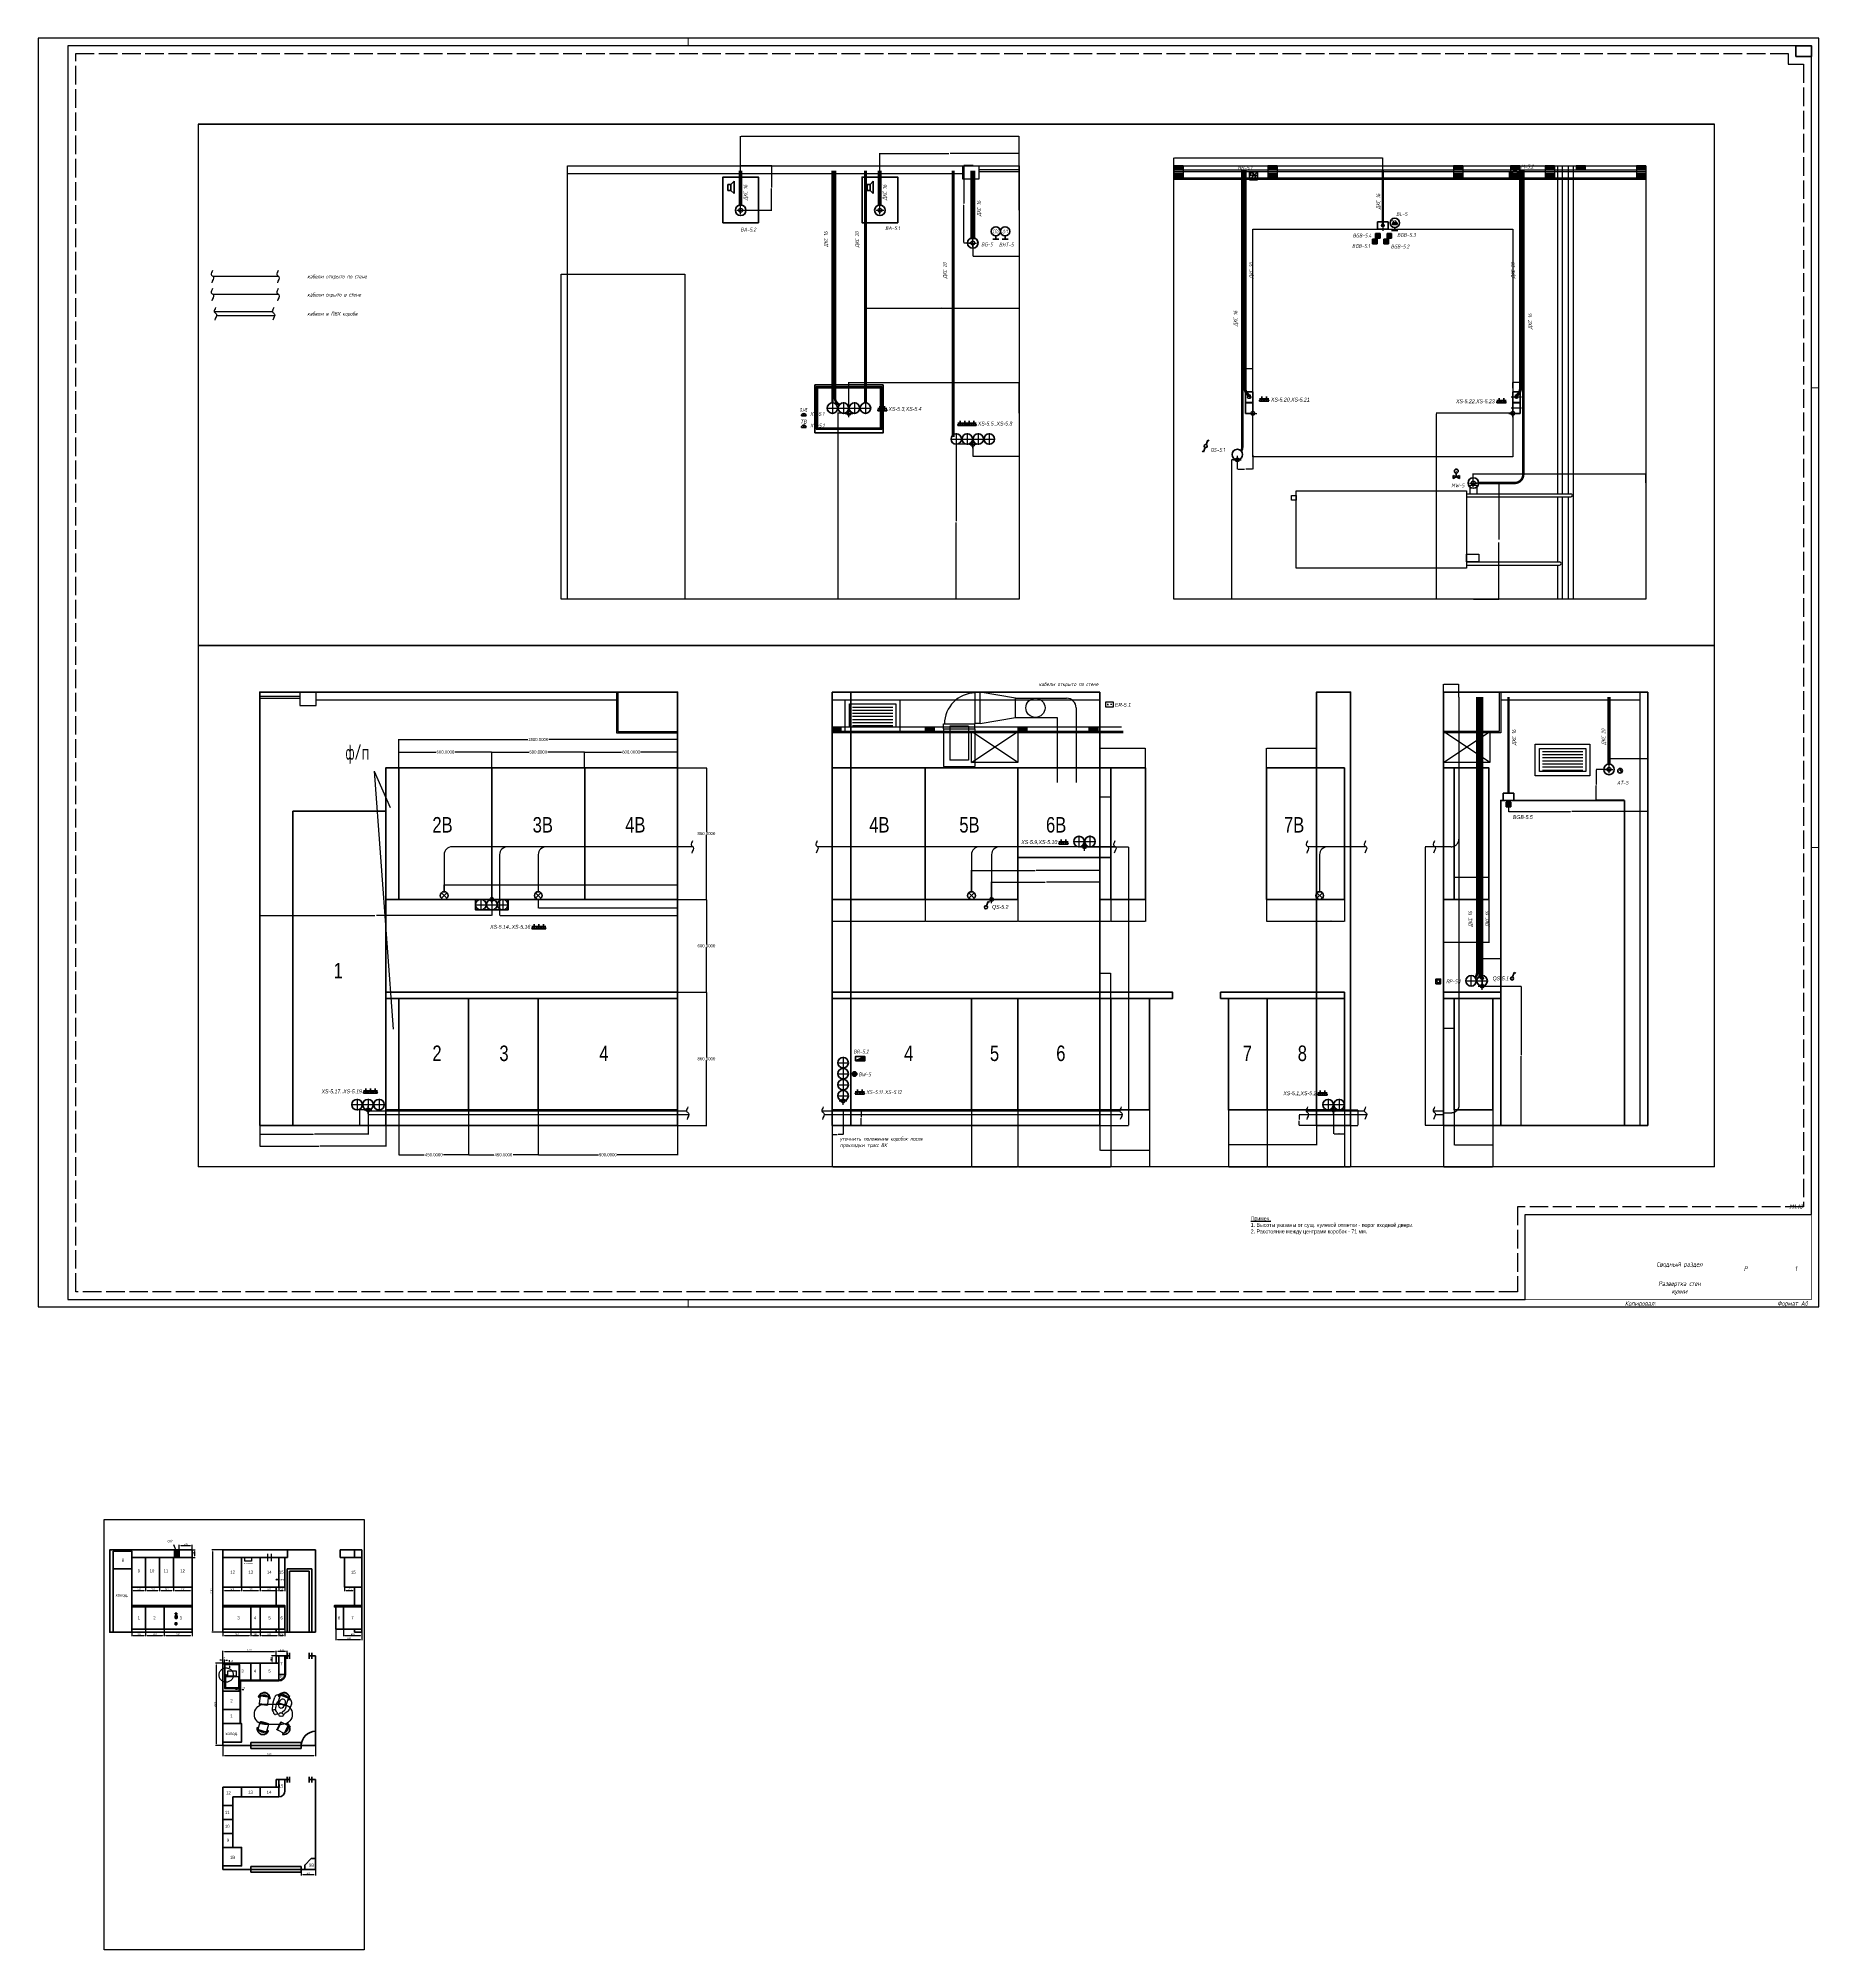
# Paper-space layout 'кухня' of a CAD drawing. Header units: millimetres. Extents: x -40 to 1111, y 4 to 1239.
# The model-space entities are those that its viewports show. They can reach past a viewport. Long polylines and large blocks are cut down to what shows.
import ezdxf
from ezdxf.enums import TextEntityAlignment as Align

# ---------------------------------------------------------------- set-up
doc = ezdxf.new("R2010")
doc.units = ezdxf.units.MM
doc.header["$PDMODE"] = 34
doc.header["$PDSIZE"] = 25
for name, pattern in [('ACAD_ISO02W100', [15, 12, -3]), ('ACAD_ISO10W100', [18.5, 12, -3, 0.5, -3]), ('CENTER', [50.8, 31.75, -6.35, 6.35, -6.35]), ('DASHED', [19.05, 12.7, -6.35]), ('ELGO_LTYPE0', [0])]:
    doc.linetypes.add(name, pattern=pattern)
for name, color, linetype in [('01 Черновое', 7, 'Continuous'), ('02 ОВиК', 7, 'Continuous'), ('02 Розетки', 7, 'Continuous'), ('03 Потолок', 7, 'Continuous'), ('04 Лючки', 7, 'Continuous'), ('04 Освещение', 7, 'Continuous'), ('05 Слаботочка', 7, 'Continuous'), ('06 Авт-ка климата', 7, 'Continuous'), ('07 Авт-ка общая', 7, 'Continuous'), ('08 Пож. и техн. сигн.', 7, 'Continuous'), ('10 Перегородки', 7, 'Continuous'), ('11 Привязка размеры', 7, 'Continuous'), ('12 Канализация 1', 7, 'Continuous'), ('stamp', 7, 'Continuous')]:
    doc.layers.add(name, color=color, linetype=linetype)
doc.layers.add('04 Мебель', color=5, linetype='Continuous', true_color=0x0000ff)
doc.layers.add('100 noprint', color=1, linetype='Continuous', true_color=0xff0000, plot=False)
doc.layers.add('noprint', color=2, linetype='Continuous', true_color=0xffff00, plot=False)
doc.styles.add('ATTR', font='romans.shx', dxfattribs={"width": 0.8, "height": 1.2})
doc.styles.add('QCADDimTextStyle', font='txt')
doc.styles.add('textstyle100', font='', dxfattribs={"width": 0.8})
doc.styles.add('textstyle101', font='', dxfattribs={"width": 0.8})
doc.styles.add('textstyle102', font='', dxfattribs={"width": 0.8})
doc.styles.add('textstyle103', font='', dxfattribs={"width": 0.8})
doc.styles.add('textstyle104', font='', dxfattribs={"width": 0.8})
doc.styles.add('textstyle105', font='', dxfattribs={"width": 0.8})
doc.styles.add('textstyle106', font='', dxfattribs={"width": 0.8})
doc.styles.add('textstyle11', font='', dxfattribs={"width": 0.6})
doc.styles.add('textstyle12', font='', dxfattribs={"width": 0.6})
doc.styles.add('textstyle13', font='FreeSerifItalic.ttf', dxfattribs={"width": 0.8})
doc.styles.add('textstyle23', font='FreeSerifItalic.ttf', dxfattribs={"width": 0.4})
doc.styles.add('textstyle24', font='FreeSerifItalic.ttf', dxfattribs={"width": 0.8})
doc.styles.add('textstyle26', font='FreeSerifItalic.ttf', dxfattribs={"width": 0.8})
doc.styles.add('textstyle29', font='FreeSerifItalic.ttf', dxfattribs={"width": 0.8})
doc.styles.add('textstyle30', font='FreeSerifItalic.ttf', dxfattribs={"width": 0.8})
doc.styles.add('textstyle31', font='FreeSerifItalic.ttf', dxfattribs={"width": 0.8})
doc.styles.add('textstyle32', font='FreeSerifItalic.ttf', dxfattribs={"width": 0.8})
doc.styles.add('textstyle33', font='FreeSerifItalic.ttf', dxfattribs={"width": 0.8})
doc.styles.add('textstyle34', font='FreeSerifItalic.ttf', dxfattribs={"width": 0.8})
doc.styles.add('textstyle35', font='FreeSerifItalic.ttf', dxfattribs={"width": 0.8})
doc.styles.add('textstyle36', font='FreeSerifItalic.ttf', dxfattribs={"width": 0.8})
doc.styles.add('textstyle37', font='FreeSerifItalic.ttf', dxfattribs={"width": 0.8})
doc.styles.add('textstyle38', font='FreeSerifItalic.ttf', dxfattribs={"width": 0.8})
doc.styles.add('textstyle39', font='FreeSerifItalic.ttf', dxfattribs={"width": 0.8})
doc.styles.add('textstyle40', font='FreeSerifItalic.ttf', dxfattribs={"width": 0.8})
doc.styles.add('textstyle41', font='', dxfattribs={"width": 0.8})
doc.styles.add('textstyle42', font='', dxfattribs={"width": 0.8})
doc.styles.add('textstyle43', font='', dxfattribs={"width": 0.8})
doc.styles.add('textstyle44', font='', dxfattribs={"width": 0.8})
doc.styles.add('textstyle45', font='', dxfattribs={"width": 0.8})
doc.styles.add('textstyle46', font='', dxfattribs={"width": 0.8})
doc.styles.add('textstyle47', font='', dxfattribs={"width": 0.8})
doc.styles.add('textstyle48', font='', dxfattribs={"width": 0.8})
doc.styles.add('textstyle49', font='', dxfattribs={"width": 0.8})
doc.styles.add('textstyle50', font='', dxfattribs={"width": 0.8})
doc.styles.add('textstyle51', font='', dxfattribs={"width": 0.8})
doc.styles.add('textstyle52', font='', dxfattribs={"width": 0.8})
doc.styles.add('textstyle53', font='', dxfattribs={"width": 0.8})
doc.styles.add('textstyle54', font='', dxfattribs={"width": 0.8})
doc.styles.add('textstyle55', font='', dxfattribs={"width": 0.8})
doc.styles.add('textstyle56', font='', dxfattribs={"width": 0.8})
doc.styles.add('textstyle57', font='', dxfattribs={"width": 0.8})
doc.styles.add('textstyle58', font='', dxfattribs={"width": 0.8})
doc.styles.add('textstyle59', font='', dxfattribs={"width": 0.8})
doc.styles.add('textstyle60', font='', dxfattribs={"width": 0.8})
doc.styles.add('textstyle61', font='', dxfattribs={"width": 0.8})
doc.styles.add('textstyle62', font='', dxfattribs={"width": 0.8})
doc.styles.add('textstyle63', font='', dxfattribs={"width": 0.8})
doc.styles.add('textstyle64', font='', dxfattribs={"width": 0.8})
doc.styles.add('textstyle65', font='', dxfattribs={"width": 0.8})
doc.styles.add('textstyle66', font='', dxfattribs={"width": 0.8})
doc.styles.add('textstyle67', font='', dxfattribs={"width": 0.8})
doc.styles.add('textstyle68', font='', dxfattribs={"width": 0.8})
doc.styles.add('textstyle69', font='', dxfattribs={"width": 0.8})
doc.styles.add('textstyle70', font='', dxfattribs={"width": 0.8})
doc.styles.add('textstyle71', font='', dxfattribs={"width": 0.8})
doc.styles.add('textstyle72', font='', dxfattribs={"width": 0.8})
doc.styles.add('textstyle73', font='', dxfattribs={"width": 0.8})
doc.styles.add('textstyle74', font='', dxfattribs={"width": 0.8})
doc.styles.add('textstyle75', font='', dxfattribs={"width": 0.8})
doc.styles.add('textstyle76', font='', dxfattribs={"width": 0.8})
doc.styles.add('textstyle77', font='', dxfattribs={"width": 0.8})
doc.styles.add('textstyle78', font='', dxfattribs={"width": 0.8})
doc.styles.add('textstyle79', font='', dxfattribs={"width": 0.8})
doc.styles.add('textstyle81', font='FreeMono.ttf', dxfattribs={"width": 0.8})
doc.styles.add('textstyle82', font='FreeMono.ttf', dxfattribs={"width": 0.8})
doc.styles.add('textstyle83', font='FreeMono.ttf', dxfattribs={"width": 0.8})
doc.styles.add('textstyle84', font='FreeMono.ttf', dxfattribs={"width": 0.8})
doc.styles.add('textstyle85', font='FreeMono.ttf', dxfattribs={"width": 0.8})
doc.styles.add('textstyle86', font='FreeMono.ttf', dxfattribs={"width": 0.8})
doc.styles.add('textstyle87', font='FreeMono.ttf', dxfattribs={"width": 0.8})
doc.styles.add('textstyle88', font='FreeMono.ttf', dxfattribs={"width": 0.8})
doc.styles.add('textstyle89', font='FreeMono.ttf', dxfattribs={"width": 0.8})
doc.styles.add('textstyle90', font='FreeMono.ttf', dxfattribs={"width": 0.8})
doc.styles.add('textstyle91', font='FreeMono.ttf', dxfattribs={"width": 0.8})
doc.styles.add('textstyle92', font='FreeMono.ttf', dxfattribs={"width": 0.8})
doc.styles.add('textstyle93', font='FreeMono.ttf', dxfattribs={"width": 0.8})
doc.styles.add('textstyle94', font='FreeMono.ttf', dxfattribs={"width": 0.8})
doc.styles.add('textstyle95', font='FreeMono.ttf', dxfattribs={"width": 0.8})
doc.styles.add('textstyle96', font='FreeMono.ttf', dxfattribs={"width": 0.8})
doc.styles.add('textstyle97', font='', dxfattribs={"width": 0.8})
doc.styles.add('textstyle98', font='', dxfattribs={"width": 0.8})
doc.styles.add('textstyle99', font='', dxfattribs={"width": 0.8})
doc.styles.get('textstyle100').set_extended_font_data('ISOCPEUR', italic=True)
doc.styles.get('textstyle101').set_extended_font_data('ISOCPEUR', italic=True)
doc.styles.get('textstyle102').set_extended_font_data('ISOCPEUR', italic=True)
doc.styles.get('textstyle103').set_extended_font_data('ISOCPEUR', italic=True)
doc.styles.get('textstyle104').set_extended_font_data('ISOCPEUR', italic=True)
doc.styles.get('textstyle105').set_extended_font_data('ISOCPEUR', italic=True)
doc.styles.get('textstyle106').set_extended_font_data('ISOCPEUR', italic=True)
doc.styles.get('textstyle11').set_extended_font_data('ISOCPEUR', italic=True)
doc.styles.get('textstyle12').set_extended_font_data('ISOCPEUR', italic=True)
doc.styles.get('textstyle41').set_extended_font_data('ISOCPEUR', italic=True)
doc.styles.get('textstyle42').set_extended_font_data('ISOCPEUR', italic=True)
doc.styles.get('textstyle43').set_extended_font_data('ISOCPEUR', italic=True)
doc.styles.get('textstyle44').set_extended_font_data('ISOCPEUR', italic=True)
doc.styles.get('textstyle45').set_extended_font_data('ISOCPEUR', italic=True)
doc.styles.get('textstyle46').set_extended_font_data('ISOCPEUR', italic=True)
doc.styles.get('textstyle47').set_extended_font_data('ISOCPEUR', italic=True)
doc.styles.get('textstyle48').set_extended_font_data('ISOCPEUR', italic=True)
doc.styles.get('textstyle49').set_extended_font_data('ISOCPEUR', italic=True)
doc.styles.get('textstyle50').set_extended_font_data('ISOCPEUR', italic=True)
doc.styles.get('textstyle51').set_extended_font_data('ISOCPEUR', italic=True)
doc.styles.get('textstyle52').set_extended_font_data('ISOCPEUR', italic=True)
doc.styles.get('textstyle53').set_extended_font_data('ISOCPEUR', italic=True)
doc.styles.get('textstyle54').set_extended_font_data('ISOCPEUR', italic=True)
doc.styles.get('textstyle55').set_extended_font_data('ISOCPEUR', italic=True)
doc.styles.get('textstyle56').set_extended_font_data('ISOCPEUR', italic=True)
doc.styles.get('textstyle57').set_extended_font_data('ISOCPEUR', italic=True)
doc.styles.get('textstyle58').set_extended_font_data('ISOCPEUR', italic=True)
doc.styles.get('textstyle59').set_extended_font_data('ISOCPEUR', italic=True)
doc.styles.get('textstyle60').set_extended_font_data('ISOCPEUR', italic=True)
doc.styles.get('textstyle61').set_extended_font_data('ISOCPEUR', italic=True)
doc.styles.get('textstyle62').set_extended_font_data('ISOCPEUR', italic=True)
doc.styles.get('textstyle63').set_extended_font_data('ISOCPEUR', italic=True)
doc.styles.get('textstyle64').set_extended_font_data('ISOCPEUR', italic=True)
doc.styles.get('textstyle65').set_extended_font_data('ISOCPEUR', italic=True)
doc.styles.get('textstyle66').set_extended_font_data('ISOCPEUR', italic=True)
doc.styles.get('textstyle67').set_extended_font_data('ISOCPEUR', italic=True)
doc.styles.get('textstyle68').set_extended_font_data('ISOCPEUR', italic=True)
doc.styles.get('textstyle69').set_extended_font_data('ISOCPEUR', italic=True)
doc.styles.get('textstyle70').set_extended_font_data('ISOCPEUR', italic=True)
doc.styles.get('textstyle71').set_extended_font_data('ISOCPEUR', italic=True)
doc.styles.get('textstyle72').set_extended_font_data('ISOCPEUR', italic=True)
doc.styles.get('textstyle73').set_extended_font_data('ISOCPEUR', italic=True)
doc.styles.get('textstyle74').set_extended_font_data('ISOCPEUR', italic=True)
doc.styles.get('textstyle75').set_extended_font_data('ISOCPEUR', italic=True)
doc.styles.get('textstyle76').set_extended_font_data('ISOCPEUR', italic=True)
doc.styles.get('textstyle77').set_extended_font_data('ISOCPEUR', italic=True)
doc.styles.get('textstyle78').set_extended_font_data('ISOCPEUR', italic=True)
doc.styles.get('textstyle79').set_extended_font_data('ISOCPEUR', italic=True)
doc.styles.get('textstyle97').set_extended_font_data('ISOCPEUR', italic=True)
doc.styles.get('textstyle98').set_extended_font_data('GOST type A')
doc.styles.get('textstyle99').set_extended_font_data('ISOCPEUR', italic=True)
doc.dimstyles.new('QCADDimStyle', dxfattribs={"dimtxt": 2.5, "dimasz": 2.5, "dimexe": 1.25, "dimexo": 0.625, "dimtad": 1, "dimtoh": 1, "dimdec": 4, "dimzin": 0, "dimdsep": 46, "dimtxsty": 'QCADDimTextStyle', "dimcen": 0.09, "dimadec": 0, "dimazin": 0, "dimtfac": 1, "dimtdec": 4, "dimtofl": 0, "dimtmove": 0, "dimatfit": 3, "dimfxl": 1, "dimtolj": 1, "dimtzin": 0, "dimarcsym": 0})

# ---------------------------------------------------------------- blocks, each defined once
blk = doc.blocks.new('электродвигатель')
at = {"color": 0, "lineweight": -2}
for p, q in [((0, 4), (0, 0)), ((0, 4), (2, 4)), ((0, 0), (2, 0)), ((5, 4), (7, 4)), ((5, 0), (7, 0)), ((7, 4), (7, 0))]:
    blk.add_line(p, q, dxfattribs=at)
blk.add_circle((3.5, 2), 2.5, dxfattribs=at)
at = {"color": 0, "lineweight": -2, "style": 'textstyle26', "width": 0.8}
blk.add_text('M', height=2.5, rotation=360, dxfattribs=at).set_placement((3.5, 2), align=Align.MIDDLE_CENTER)
blk = doc.blocks.new('энкодер')
at = {"color": 0, "lineweight": -2}
for p, q in [((0, 0), (5, 5)), ((2.4, 3.6), (2.2, 3.9)), ((2.4, 3.6), (2.7, 3.9)), ((2.5, 0.6), (3.5, 0.6)), ((3.5, 0.6), (3.5, 2.6)), ((3.5, 2.6), (4.5, 2.6))]:
    blk.add_line(p, q, dxfattribs=at)
blk.add_lwpolyline([(0, 0), (0, 5), (5, 5), (5, 0)], close=True, dxfattribs=at)
blk.add_circle((1.4, 3.6), 1, dxfattribs=at)
blk = doc.blocks.new('датчик протечки')
at = {"color": 0, "lineweight": -2}
blk.add_circle((0, 0), 1.5, dxfattribs=at)
at = {"color": 0, "lineweight": -2, "start_tangent": (0.745789, 0.666182), "end_tangent": (0.976749, -0.214388)}
for points in [[(-1.1, 0.3), (-0.4, 0.8), (0.2, 0.2), (1.1, 0.6)], [(-1.1, -0.7), (-0.4, -0.2), (0.2, -0.8), (1.1, -0.4)]]:
    blk.add_spline(points, degree=3, dxfattribs=at)
blk = doc.blocks.new('вентиль с электроприводом')
at = {"color": 0, "linetype": 'DASHED', "lineweight": -2}
blk.add_line((0, 2.5), (0, 0), dxfattribs=at)
at = {"color": 0, "lineweight": -2}
for points in [[(-2, 1), (-2, -1), (0, 0), (-2, 1)], [(2, 1), (2, -1), (0, 0), (2, 1)]]:
    blk.add_lwpolyline(points, dxfattribs=at)
blk.add_circle((0, 3.75), 1.25, dxfattribs=at)
at = {"color": 0, "lineweight": -2, "style": 'textstyle13', "width": 0.8}
blk.add_text('M', height=1, rotation=360, dxfattribs=at).set_placement((0, 3.75), align=Align.MIDDLE_CENTER)
blk = doc.blocks.new('счетчик воды')
at = {"lineweight": -2}
blk.add_hatch(color=0, dxfattribs=at).paths.add_polyline_path([(6, 0), (6, 3), (0, 0)], flags=0)
at = {"color": 0, "lineweight": -2}
blk.add_line((0, 0), (6, 3), dxfattribs=at)
blk.add_lwpolyline([(0, 0), (0, 3), (6, 3), (6, 0)], close=True, dxfattribs=at)
blk = doc.blocks.new('кнопка 1')
at = {"color": 0, "lineweight": -2}
for p, q in [((0.3, 0.9), (1.4, 3.8)), ((1.4, 3.8), (2.3, 3.4))]:
    blk.add_line(p, q, dxfattribs=at)
blk.add_circle((0, 0), 1, dxfattribs=at)
blk = doc.blocks.new('розетка скрытая трехполюсная')
at = {"color": 0, "lineweight": -2}
for p, q in [((-1.5, 1.5), (1.5, 1.5)), ((-1.5, 0), (1.5, 0)), ((0, 0), (0, 3))]:
    blk.add_line(p, q, dxfattribs=at)
blk.add_arc((0, 0), 1.5, 0, 180, dxfattribs=at)
blk = doc.blocks.new('ИП')
at = {"color": 0}
for p, q in [((0.9, 1.5), (1.9, 1.5)), ((1.4, 1), (1.4, 2)), ((4.1, 1.5), (3.1, 1.5))]:
    blk.add_line(p, q, dxfattribs=at)
blk.add_lwpolyline([(0, 0), (5, 0), (5, 3), (0, 3)], close=True, dxfattribs=at)
blk = doc.blocks.new('регулятор')
at = {"color": 0, "lineweight": -2}
blk.add_lwpolyline([(-1.5, -1.5), (-1.5, 1.5), (1.5, 1.5), (1.5, -1.5)], close=True, dxfattribs=at)
blk.add_circle((0, 0), 1, dxfattribs=at)
blk = doc.blocks.new('кнопка жалюзи')
at = {"color": 0, "lineweight": -2}
for p, q in [((0.3, 0.9), (1.4, 3.8)), ((1.4, 3.8), (2.3, 3.4)), ((-2.3, -3.4), (-1.4, -3.8)), ((-1.4, -3.8), (-0.3, -0.9))]:
    blk.add_line(p, q, dxfattribs=at)
blk.add_circle((0, 0), 1, dxfattribs=at)
blk = doc.blocks.new('розетка RJ-45')
at = {"color": 0, "lineweight": -2}
for p, q in [((-1.5, 0), (1.5, 0)), ((0, 0), (0, 1.5))]:
    blk.add_line(p, q, dxfattribs=at)
blk.add_arc((0, 0), 1.5, 0, 180, dxfattribs=at)
at = {"color": 0, "lineweight": -2, "style": 'textstyle23', "width": 0.4}
blk.add_text('RJ-45', height=2.5, dxfattribs=at).set_placement((0, 2.5), align=Align.CENTER)
blk = doc.blocks.new('розетка ТВ')
at = {"color": 0, "lineweight": -2}
for p, q in [((-1.5, 0), (1.5, 0)), ((0, 0), (0, 1.5))]:
    blk.add_line(p, q, dxfattribs=at)
blk.add_arc((0, 0), 1.5, 0, 180, dxfattribs=at)
at = {"color": 0, "lineweight": -2, "style": 'textstyle24', "width": 0.8}
blk.add_text('ТВ', height=2.5, dxfattribs=at).set_placement((0, 2.5), align=Align.CENTER)
blk = doc.blocks.new('*D45')
at = {"layer": '11 Привязка размеры', "color": 0, "lineweight": -2}
for p, q in [((50734, -31238), (50851, -31238)), ((50850, -31241), (50850, -31285)), ((50734, -31338), (50851, -31338)), ((50850, -31336), (50850, -31292))]:
    blk.add_line(p, q, dxfattribs=at)
at = {"layer": '11 Привязка размеры', "color": 0}
for points in [[(50851, -31241), (50850, -31241), (50850, -31238)], [(50850, -31336), (50851, -31336), (50850, -31338)]]:
    blk.add_solid(points, dxfattribs=at)
at = {"layer": 'Defpoints', "color": 0}
for p in [(50733, -31238), (50733, -31338), (50850, -31338)]:
    blk.add_point(p, dxfattribs=at)
at = {"layer": '11 Привязка размеры', "color": 0, "insert": (50850, -31288), "char_height": 2.5, "attachment_point": 5, "rotation": 90, "style": 'QCADDimTextStyle'}
blk.add_mtext('100', dxfattribs=at)
blk = doc.blocks.new('*D46')
at = {"layer": '11 Привязка размеры', "color": 0, "lineweight": -2}
for p, q in [((50663, -31239), (50663, -31398)), ((50733, -31239), (50733, -31398)), ((50666, -31397), (50695, -31397)), ((50731, -31397), (50701, -31397))]:
    blk.add_line(p, q, dxfattribs=at)
at = {"layer": '11 Привязка размеры', "color": 0}
for points in [[(50666, -31396), (50666, -31397), (50663, -31397)], [(50731, -31397), (50731, -31396), (50733, -31397)]]:
    blk.add_solid(points, dxfattribs=at)
at = {"layer": 'Defpoints', "color": 0}
for p in [(50663, -31238), (50733, -31238), (50663, -31397)]:
    blk.add_point(p, dxfattribs=at)
at = {"layer": '11 Привязка размеры', "color": 0, "insert": (50698, -31397), "char_height": 2.5, "attachment_point": 5, "style": 'QCADDimTextStyle'}
blk.add_mtext('70', dxfattribs=at)
blk = doc.blocks.new('*D47')
at = {"layer": '11 Привязка размеры', "color": 0, "lineweight": -2}
for p, q in [((53904, -31238), (54060, -31238)), ((54059, -31241), (54059, -31336)), ((53904, -31338), (54060, -31338))]:
    blk.add_line(p, q, dxfattribs=at)
at = {"layer": '11 Привязка размеры', "color": 0}
for points in [[(54059, -31241), (54058, -31241), (54059, -31238)], [(54058, -31336), (54059, -31336), (54059, -31338)]]:
    blk.add_solid(points, dxfattribs=at)
at = {"layer": 'Defpoints', "color": 0}
for p in [(53903, -31238), (53903, -31338), (54059, -31338)]:
    blk.add_point(p, dxfattribs=at)
at = {"layer": '11 Привязка размеры', "color": 0, "insert": (54057, -31288), "char_height": 2.5, "attachment_point": 5, "rotation": 90, "style": 'QCADDimTextStyle'}
blk.add_mtext('100', dxfattribs=at)
blk = doc.blocks.new('*D48')
at = {"layer": '11 Привязка размеры', "color": 0, "lineweight": -2}
for p, q in [((52294, -29538), (52578, -29538)), ((52577, -29541), (52577, -31336)), ((52294, -31338), (52578, -31338))]:
    blk.add_line(p, q, dxfattribs=at)
at = {"layer": '11 Привязка размеры', "color": 0}
for points in [[(52578, -29541), (52577, -29541), (52577, -29538)], [(52577, -31336), (52578, -31336), (52577, -31338)]]:
    blk.add_solid(points, dxfattribs=at)
at = {"layer": 'Defpoints', "color": 0}
for p in [(52293, -29538), (52293, -31338), (52577, -31338)]:
    blk.add_point(p, dxfattribs=at)
at = {"layer": '11 Привязка размеры', "color": 0, "insert": (52575, -30438), "char_height": 2.5, "attachment_point": 5, "rotation": 90, "style": 'QCADDimTextStyle'}
blk.add_mtext('1800', dxfattribs=at)
blk = doc.blocks.new('*D49')
at = {"layer": '11 Привязка размеры', "color": 0, "lineweight": -2}
for p, q in [((51693, -29878), (51693, -29765)), ((51696, -29766), (52039, -29766)), ((52391, -29766), (52047, -29766)), ((52393, -29878), (52393, -29765))]:
    blk.add_line(p, q, dxfattribs=at)
at = {"layer": '11 Привязка размеры', "color": 0}
for points in [[(51696, -29766), (51696, -29767), (51693, -29766)], [(52391, -29767), (52391, -29766), (52393, -29766)]]:
    blk.add_solid(points, dxfattribs=at)
at = {"layer": 'Defpoints', "color": 0}
for p in [(51693, -29878), (52393, -29766), (52393, -29878)]:
    blk.add_point(p, dxfattribs=at)
at = {"layer": '11 Привязка размеры', "color": 0, "insert": (52043, -29766), "char_height": 2.5, "attachment_point": 5, "style": 'QCADDimTextStyle'}
blk.add_mtext('700', dxfattribs=at)
blk = doc.blocks.new('*D50')
at = {"layer": '11 Привязка размеры', "color": 0, "lineweight": -2}
for p, q in [((54863, -30438), (54863, -30259)), ((54866, -30260), (54981, -30260)), ((54983, -30438), (54983, -30259))]:
    blk.add_line(p, q, dxfattribs=at)
at = {"layer": '11 Привязка размеры', "color": 0}
for points in [[(54866, -30260), (54866, -30261), (54863, -30260)], [(54981, -30261), (54981, -30260), (54983, -30260)]]:
    blk.add_solid(points, dxfattribs=at)
at = {"layer": 'Defpoints', "color": 0}
for p in [(54983, -30260), (54863, -30438), (54983, -30438)]:
    blk.add_point(p, dxfattribs=at)
at = {"layer": '11 Привязка размеры', "color": 0, "insert": (55037, -30260), "char_height": 2.5, "attachment_point": 5, "style": 'QCADDimTextStyle'}
blk.add_mtext('120', dxfattribs=at)
blk = doc.blocks.new('*D51')
at = {"layer": '11 Привязка размеры', "color": 0, "lineweight": -2}
for p, q in [((54864, -30438), (55116, -30438)), ((55115, -30441), (55115, -30885)), ((55115, -31336), (55115, -30892)), ((54864, -31338), (55116, -31338))]:
    blk.add_line(p, q, dxfattribs=at)
at = {"layer": '11 Привязка размеры', "color": 0}
for points in [[(55115, -30441), (55114, -30441), (55115, -30438)], [(55114, -31336), (55115, -31336), (55115, -31338)]]:
    blk.add_solid(points, dxfattribs=at)
at = {"layer": 'Defpoints', "color": 0}
for p in [(54863, -30438), (54863, -31338), (55115, -31338)]:
    blk.add_point(p, dxfattribs=at)
at = {"layer": '11 Привязка размеры', "color": 0, "insert": (55115, -30888), "char_height": 2.5, "attachment_point": 5, "rotation": 90, "style": 'QCADDimTextStyle'}
blk.add_mtext('900', dxfattribs=at)
blk = doc.blocks.new('*D52')
at = {"layer": '11 Привязка размеры', "color": 0, "lineweight": -2}
for p, q in [((55682, -29038), (55600, -29038)), ((55601, -29041), (55601, -29135)), ((55601, -29236), (55601, -29142)), ((55782, -29238), (55600, -29238))]:
    blk.add_line(p, q, dxfattribs=at)
at = {"layer": '11 Привязка размеры', "color": 0}
for points in [[(55601, -29041), (55600, -29041), (55601, -29038)], [(55600, -29236), (55601, -29236), (55601, -29238)]]:
    blk.add_solid(points, dxfattribs=at)
at = {"layer": 'Defpoints', "color": 0}
for p in [(55683, -29038), (55601, -29238), (55783, -29238)]:
    blk.add_point(p, dxfattribs=at)
at = {"layer": '11 Привязка размеры', "color": 0, "insert": (55601, -29138), "char_height": 2.5, "attachment_point": 5, "rotation": 90, "style": 'QCADDimTextStyle'}
blk.add_mtext('200', dxfattribs=at)
blk = doc.blocks.new('*D53')
at = {"layer": '11 Привязка размеры', "color": 0, "lineweight": -2}
for p, q in [((55683, -29038), (55683, -28967)), ((55686, -28968), (55931, -28968)), ((55933, -29038), (55933, -28967))]:
    blk.add_line(p, q, dxfattribs=at)
at = {"layer": '11 Привязка размеры', "color": 0}
for points in [[(55686, -28968), (55686, -28969), (55683, -28968)], [(55931, -28969), (55931, -28968), (55933, -28968)]]:
    blk.add_solid(points, dxfattribs=at)
at = {"layer": 'Defpoints', "color": 0}
for p in [(55933, -28968), (55683, -29038), (55933, -29038)]:
    blk.add_point(p, dxfattribs=at)
at = {"layer": '11 Привязка размеры', "color": 0, "insert": (55808, -28967), "char_height": 2.5, "attachment_point": 5, "style": 'QCADDimTextStyle'}
blk.add_mtext('250', dxfattribs=at)
blk = doc.blocks.new('часы')
at = {"color": 0, "lineweight": -2}
for q in [(9893.5, 982.5), (9894.2, 981.5)]:
    blk.add_line((9893.5, 981.5), q, dxfattribs=at)
blk.add_circle((9893.5, 981.5), 1.5, dxfattribs=at)
blk = doc.blocks.new('геркон')
at = {"lineweight": -2}
for points in [[(3, 2), (3, 3), (0, 3), (0, 2)], [(3, 0), (3, 1), (0, 1), (0, 0)]]:
    blk.add_hatch(color=0, dxfattribs=at).paths.add_polyline_path(points, flags=0)
at = {"color": 0, "lineweight": -2}
for p, q in [((0, 0), (0, 3)), ((0, 3), (3, 3)), ((0, 2), (3, 2)), ((0, 1), (3, 1)), ((3, 0), (0, 0)), ((3, 3), (3, 0))]:
    blk.add_line(p, q, dxfattribs=at)
blk = doc.blocks.new('*D54')
at = {"layer": '11 Привязка размеры', "color": 0, "lineweight": -2}
for p, q in [((55033, -29239), (55033, -29312)), ((55933, -29239), (55933, -29312)), ((55036, -29311), (55435, -29311)), ((55931, -29311), (55443, -29311))]:
    blk.add_line(p, q, dxfattribs=at)
at = {"layer": '11 Привязка размеры', "color": 0}
for points in [[(55036, -29310), (55036, -29311), (55033, -29311)], [(55931, -29311), (55931, -29310), (55933, -29311)]]:
    blk.add_solid(points, dxfattribs=at)
at = {"layer": 'Defpoints', "color": 0}
for p in [(55033, -29238), (55933, -29238), (55933, -29311)]:
    blk.add_point(p, dxfattribs=at)
at = {"layer": '11 Привязка размеры', "color": 0, "insert": (55439, -29311), "char_height": 2.5, "attachment_point": 5, "style": 'QCADDimTextStyle'}
blk.add_mtext('900', dxfattribs=at)
blk = doc.blocks.new('*D55')
at = {"layer": '11 Привязка размеры', "color": 0, "lineweight": -2}
for p, q in [((46963, -31239), (46963, -31398)), ((47663, -31239), (47663, -31398)), ((46966, -31396), (47309, -31396)), ((47661, -31396), (47317, -31396))]:
    blk.add_line(p, q, dxfattribs=at)
at = {"layer": '11 Привязка размеры', "color": 0}
for points in [[(46966, -31396), (46966, -31397), (46963, -31396)], [(47661, -31397), (47661, -31396), (47663, -31396)]]:
    blk.add_solid(points, dxfattribs=at)
at = {"layer": 'Defpoints', "color": 0}
for p in [(46963, -31238), (47663, -31238), (46963, -31396)]:
    blk.add_point(p, dxfattribs=at)
at = {"layer": '11 Привязка размеры', "color": 0, "insert": (47313, -31396), "char_height": 2.5, "attachment_point": 5, "style": 'QCADDimTextStyle'}
blk.add_mtext('700', dxfattribs=at)
blk = doc.blocks.new('*D56')
at = {"layer": '11 Привязка размеры', "color": 0, "lineweight": -2}
for p, q in [((46963, -28539), (46963, -29983)), ((48463, -29879), (48463, -29983)), ((46966, -29982), (47708, -29982)), ((48461, -29982), (47718, -29982))]:
    blk.add_line(p, q, dxfattribs=at)
at = {"layer": '11 Привязка размеры', "color": 0}
for points in [[(46966, -29982), (46966, -29982), (46963, -29982)], [(48461, -29982), (48461, -29982), (48463, -29982)]]:
    blk.add_solid(points, dxfattribs=at)
at = {"layer": 'Defpoints', "color": 0}
for p in [(46963, -28538), (48463, -29878), (46963, -29982)]:
    blk.add_point(p, dxfattribs=at)
at = {"layer": '11 Привязка размеры', "color": 0, "insert": (47713, -29982), "char_height": 2.5, "attachment_point": 5, "style": 'QCADDimTextStyle'}
blk.add_mtext('1500', dxfattribs=at)
blk = doc.blocks.new('датчик CO2')
at = {"color": 0, "lineweight": -2}
for p, q in [((-2, 0), (2, 0)), ((0, 2), (0, 0))]:
    blk.add_line(p, q, dxfattribs=at)
blk.add_circle((0, 5), 3, dxfattribs=at)
at = {"color": 0, "lineweight": -2, "style": 'textstyle12', "width": 0.6}
blk.add_text('CO2', height=2.5, rotation=360, dxfattribs=at).set_placement((0, 5), align=Align.MIDDLE_CENTER)
blk = doc.blocks.new('датчик температуры и влажности')
at = {"color": 0, "lineweight": -2}
for p, q in [((-2, 0), (2, 0)), ((0, 2), (0, 0))]:
    blk.add_line(p, q, dxfattribs=at)
blk.add_circle((0, 5), 3, dxfattribs=at)
at = {"color": 0, "lineweight": -2, "style": 'textstyle11', "width": 0.6}
blk.add_text('d/t', height=2.5, rotation=360, dxfattribs=at).set_placement((0, 5), align=Align.MIDDLE_CENTER)
blk = doc.blocks.new('*D57')
at = {"layer": '11 Привязка размеры', "color": 0, "lineweight": -2}
for p, q in [((41616, -28538), (41555, -28538)), ((41556, -28541), (41556, -28783)), ((41556, -29035), (41556, -28794)), ((41616, -29038), (41555, -29038))]:
    blk.add_line(p, q, dxfattribs=at)
at = {"layer": '11 Привязка размеры', "color": 0}
for points in [[(41556, -28541), (41556, -28541), (41556, -28538)], [(41556, -29035), (41556, -29035), (41556, -29038)]]:
    blk.add_solid(points, dxfattribs=at)
at = {"layer": 'Defpoints', "color": 0}
for p in [(41556, -28538), (41617, -28538), (41617, -29038)]:
    blk.add_point(p, dxfattribs=at)
at = {"layer": '11 Привязка размеры', "color": 0, "insert": (41556, -28788), "char_height": 2.5, "attachment_point": 5, "rotation": 90, "style": 'QCADDimTextStyle'}
blk.add_mtext('499,5', dxfattribs=at)
blk = doc.blocks.new('*D58')
at = {"layer": '11 Привязка размеры', "color": 0, "lineweight": -2}
for p, q in [((41613, -29039), (41613, -29123)), ((41616, -29122), (41911, -29122)), ((41913, -29039), (41913, -29123))]:
    blk.add_line(p, q, dxfattribs=at)
at = {"layer": '11 Привязка размеры', "color": 0}
for points in [[(41616, -29121), (41616, -29122), (41613, -29122)], [(41911, -29122), (41911, -29121), (41913, -29122)]]:
    blk.add_solid(points, dxfattribs=at)
at = {"layer": 'Defpoints', "color": 0}
for p in [(41613, -29038), (41913, -29038), (41913, -29122)]:
    blk.add_point(p, dxfattribs=at)
at = {"layer": '11 Привязка размеры', "color": 0, "insert": (41763, -29120), "char_height": 2.5, "attachment_point": 5, "style": 'QCADDimTextStyle'}
blk.add_mtext('300', dxfattribs=at)
blk = doc.blocks.new('громкоговоритель')
at = {"color": 0, "lineweight": -2}
for p, q in [((0, -2), (0, 2)), ((0, 2), (2, 2)), ((2, 2), (4, 4)), ((2, 2), (2, -2)), ((4, 4), (4, -4)), ((2, -2), (0, -2)), ((2, -2), (4, -4))]:
    blk.add_line(p, q, dxfattribs=at)
blk = doc.blocks.new('*D59')
at = {"layer": '11 Привязка размеры', "color": 0, "lineweight": -2}
for p, q in [((45103, -29975), (45103, -29939)), ((45151, -29940), (45106, -29940)), ((45153, -29975), (45153, -29939))]:
    blk.add_line(p, q, dxfattribs=at)
at = {"layer": '11 Привязка размеры', "color": 0}
for points in [[(45106, -29940), (45106, -29940), (45103, -29940)], [(45151, -29940), (45151, -29940), (45153, -29940)]]:
    blk.add_solid(points, dxfattribs=at)
at = {"layer": 'Defpoints', "color": 0}
for p in [(45103, -29940), (45103, -29975), (45153, -29975)]:
    blk.add_point(p, dxfattribs=at)
at = {"layer": '11 Привязка размеры', "color": 0, "insert": (45128, -29938), "char_height": 2.5, "attachment_point": 5, "style": 'QCADDimTextStyle'}
blk.add_mtext('50', dxfattribs=at)
blk = doc.blocks.new('*D60')
at = {"layer": '11 Привязка размеры', "color": 0, "lineweight": -2}
for p, q in [((43323, -30419), (43323, -30499)), ((43326, -30498), (43370, -30498)), ((43421, -30498), (43377, -30498)), ((43423, -30409), (43423, -30499))]:
    blk.add_line(p, q, dxfattribs=at)
at = {"layer": '11 Привязка размеры', "color": 0}
for points in [[(43326, -30498), (43326, -30498), (43323, -30498)], [(43421, -30498), (43421, -30498), (43423, -30498)]]:
    blk.add_solid(points, dxfattribs=at)
at = {"layer": 'Defpoints', "color": 0}
for p in [(43323, -30418), (43423, -30408), (43423, -30498)]:
    blk.add_point(p, dxfattribs=at)
at = {"layer": '11 Привязка размеры', "color": 0, "insert": (43373, -30498), "char_height": 2.5, "attachment_point": 5, "style": 'QCADDimTextStyle'}
blk.add_mtext('100', dxfattribs=at)
blk = doc.blocks.new('*D61')
at = {"layer": '11 Привязка размеры', "color": 0, "lineweight": -2}
for p, q in [((43322, -30438), (43285, -30438)), ((43286, -30441), (43286, -31336)), ((43322, -31338), (43285, -31338))]:
    blk.add_line(p, q, dxfattribs=at)
at = {"layer": '11 Привязка размеры', "color": 0}
for points in [[(43287, -30441), (43286, -30441), (43286, -30438)], [(43286, -31336), (43287, -31336), (43286, -31338)]]:
    blk.add_solid(points, dxfattribs=at)
at = {"layer": 'Defpoints', "color": 0}
for p in [(43323, -30438), (43286, -31338), (43323, -31338)]:
    blk.add_point(p, dxfattribs=at)
at = {"layer": '11 Привязка размеры', "color": 0, "insert": (43284, -30888), "char_height": 2.5, "attachment_point": 5, "rotation": 90, "style": 'QCADDimTextStyle'}
blk.add_mtext('900', dxfattribs=at)
blk = doc.blocks.new('фотоэлемент')
at = {"color": 0, "lineweight": -2}
for p, q in [((-2, 0), (2, 0)), ((-1.5, 6.5), (-0.5, 5.6)), ((-0.5, 5.6), (-1, 5.7)), ((-0.5, 5.6), (-0.7, 6.1)), ((0, 6.5), (1, 5.6)), ((0, 2), (0, 0)), ((1, 5.6), (0.5, 5.7)), ((1, 5.6), (0.8, 6.1))]:
    blk.add_line(p, q, dxfattribs=at)
blk.add_lwpolyline([(-1.5, 5), (1.5, 5), (1.5, 4), (-1.5, 4)], close=True, dxfattribs=at)
blk.add_circle((0, 5), 3, dxfattribs=at)
blk = doc.blocks.new('*D62')
at = {"layer": '11 Привязка размеры', "color": 0, "lineweight": -2}
for p, q in [((44849, -30588), (45013, -30588)), ((45012, -30591), (45012, -30954)), ((45012, -31336), (45012, -30973)), ((44849, -31338), (45013, -31338))]:
    blk.add_line(p, q, dxfattribs=at)
at = {"layer": '11 Привязка размеры', "color": 0}
for points in [[(45012, -30591), (45011, -30591), (45012, -30588)], [(45011, -31336), (45012, -31336), (45012, -31338)]]:
    blk.add_solid(points, dxfattribs=at)
at = {"layer": 'Defpoints', "color": 0}
for p in [(44848, -30588), (44848, -31338), (45012, -31338)]:
    blk.add_point(p, dxfattribs=at)
at = {"layer": '11 Привязка размеры', "color": 0, "insert": (45012, -30963), "char_height": 2.5, "attachment_point": 5, "rotation": 90, "style": 'QCADDimTextStyle'}
blk.add_mtext('по месту', dxfattribs=at)
blk = doc.blocks.new('*D63')
at = {"layer": '11 Привязка размеры', "color": 0, "lineweight": -2}
for p, q in [((44848, -30588), (44848, -30528)), ((44851, -30529), (45961, -30529)), ((45963, -30588), (45963, -30528))]:
    blk.add_line(p, q, dxfattribs=at)
at = {"layer": '11 Привязка размеры', "color": 0}
for points in [[(44851, -30529), (44851, -30529), (44848, -30529)], [(45961, -30529), (45961, -30529), (45963, -30529)]]:
    blk.add_solid(points, dxfattribs=at)
at = {"layer": 'Defpoints', "color": 0}
for p in [(44848, -30588), (45963, -30529), (45963, -30588)]:
    blk.add_point(p, dxfattribs=at)
at = {"layer": '11 Привязка размеры', "color": 0, "insert": (45406, -30527), "char_height": 2.5, "attachment_point": 5, "style": 'QCADDimTextStyle'}
blk.add_mtext('по месту', dxfattribs=at)
blk = doc.blocks.new('*D64')
at = {"layer": '11 Привязка размеры', "color": 0, "lineweight": -2}
for p, q in [((45102, -30138), (44607, -30138)), ((44608, -30141), (44608, -31336)), ((45102, -31338), (44607, -31338))]:
    blk.add_line(p, q, dxfattribs=at)
at = {"layer": '11 Привязка размеры', "color": 0}
for points in [[(44608, -30141), (44608, -30141), (44608, -30138)], [(44608, -31336), (44608, -31336), (44608, -31338)]]:
    blk.add_solid(points, dxfattribs=at)
at = {"layer": 'Defpoints', "color": 0}
for p in [(45103, -30138), (44608, -31338), (45103, -31338)]:
    blk.add_point(p, dxfattribs=at)
at = {"layer": '11 Привязка размеры', "color": 0, "insert": (44606, -30738), "char_height": 2.5, "attachment_point": 5, "rotation": 90, "style": 'QCADDimTextStyle'}
blk.add_mtext('1200', dxfattribs=at)
blk = doc.blocks.new('*D65')
at = {"layer": '11 Привязка размеры', "color": 0, "lineweight": -2}
for p, q in [((43373, -29975), (43373, -29848)), ((43376, -29849), (43421, -29849)), ((43423, -29975), (43423, -29848))]:
    blk.add_line(p, q, dxfattribs=at)
at = {"layer": '11 Привязка размеры', "color": 0}
for points in [[(43376, -29849), (43376, -29849), (43373, -29849)], [(43421, -29849), (43421, -29849), (43423, -29849)]]:
    blk.add_solid(points, dxfattribs=at)
at = {"layer": 'Defpoints', "color": 0}
for p in [(43423, -29849), (43373, -29975), (43423, -29975)]:
    blk.add_point(p, dxfattribs=at)
at = {"layer": '11 Привязка размеры', "color": 0, "insert": (43398, -29847), "char_height": 2.5, "attachment_point": 5, "style": 'QCADDimTextStyle'}
blk.add_mtext('50', dxfattribs=at)
blk = doc.blocks.new('*D66')
at = {"layer": '11 Привязка размеры', "color": 0, "lineweight": -2}
for p, q in [((42913, -28571), (42913, -28487)), ((44261, -28489), (42916, -28489)), ((44263, -28571), (44263, -28487))]:
    blk.add_line(p, q, dxfattribs=at)
at = {"layer": '11 Привязка размеры', "color": 0}
for points in [[(42916, -28488), (42916, -28489), (42913, -28489)], [(44261, -28489), (44261, -28488), (44263, -28489)]]:
    blk.add_solid(points, dxfattribs=at)
at = {"layer": 'Defpoints', "color": 0}
for p in [(42913, -28489), (42913, -28571), (44263, -28571)]:
    blk.add_point(p, dxfattribs=at)
at = {"layer": '11 Привязка размеры', "color": 0, "insert": (43588, -28487), "char_height": 2.5, "attachment_point": 5, "style": 'QCADDimTextStyle'}
blk.add_mtext('1350', dxfattribs=at)
blk = doc.blocks.new('*D67')
at = {"layer": '11 Привязка размеры', "color": 0, "lineweight": -2}
for p, q in [((41013, -28826), (41013, -28457)), ((41016, -28459), (41459, -28459)), ((41911, -28459), (41467, -28459)), ((41913, -28826), (41913, -28457))]:
    blk.add_line(p, q, dxfattribs=at)
at = {"layer": '11 Привязка размеры', "color": 0}
for points in [[(41016, -28458), (41016, -28459), (41013, -28459)], [(41911, -28459), (41911, -28458), (41913, -28459)]]:
    blk.add_solid(points, dxfattribs=at)
at = {"layer": 'Defpoints', "color": 0}
for p in [(41913, -28459), (41013, -28826), (41913, -28826)]:
    blk.add_point(p, dxfattribs=at)
at = {"layer": '11 Привязка размеры', "color": 0, "insert": (41463, -28459), "char_height": 2.5, "attachment_point": 5, "style": 'QCADDimTextStyle'}
blk.add_mtext('900', dxfattribs=at)
blk = doc.blocks.new('*D68')
at = {"layer": '11 Привязка размеры', "color": 0, "lineweight": -2}
for p, q in [((40113, -28826), (40113, -28348)), ((41911, -28350), (40116, -28350)), ((41913, -28825), (41913, -28348))]:
    blk.add_line(p, q, dxfattribs=at)
at = {"layer": '11 Привязка размеры', "color": 0}
for points in [[(40116, -28349), (40116, -28350), (40113, -28350)], [(41911, -28350), (41911, -28349), (41913, -28350)]]:
    blk.add_solid(points, dxfattribs=at)
at = {"layer": 'Defpoints', "color": 0}
for p in [(40113, -28350), (40113, -28826), (41913, -28826)]:
    blk.add_point(p, dxfattribs=at)
at = {"layer": '11 Привязка размеры', "color": 0, "insert": (41013, -28348), "char_height": 2.5, "attachment_point": 5, "style": 'QCADDimTextStyle'}
blk.add_mtext('1800', dxfattribs=at)
blk = doc.blocks.new('*D69')
at = {"layer": '11 Привязка размеры', "color": 0, "lineweight": -2}
for p, q in [((40114, -28538), (40314, -28538)), ((40313, -28541), (40313, -28679)), ((40313, -28824), (40313, -28686)), ((40114, -28826), (40314, -28826))]:
    blk.add_line(p, q, dxfattribs=at)
at = {"layer": '11 Привязка размеры', "color": 0}
for points in [[(40313, -28541), (40313, -28541), (40313, -28538)], [(40313, -28824), (40313, -28824), (40313, -28826)]]:
    blk.add_solid(points, dxfattribs=at)
at = {"layer": 'Defpoints', "color": 0}
for p in [(40113, -28538), (40313, -28538), (40113, -28826)]:
    blk.add_point(p, dxfattribs=at)
at = {"layer": '11 Привязка размеры', "color": 0, "insert": (40313, -28682), "char_height": 2.5, "attachment_point": 5, "rotation": 90, "style": 'QCADDimTextStyle'}
blk.add_mtext('288', dxfattribs=at)
blk = doc.blocks.new('*D70')
at = {"layer": '11 Привязка размеры', "color": 0, "lineweight": -2}
for p, q in [((41612, -30338), (41505, -30338)), ((41506, -30341), (41506, -30834)), ((41506, -31336), (41506, -30843)), ((41612, -31338), (41505, -31338))]:
    blk.add_line(p, q, dxfattribs=at)
at = {"layer": '11 Привязка размеры', "color": 0}
for points in [[(41507, -30341), (41506, -30341), (41506, -30338)], [(41506, -31336), (41507, -31336), (41506, -31338)]]:
    blk.add_solid(points, dxfattribs=at)
at = {"layer": 'Defpoints', "color": 0}
for p in [(41613, -30338), (41506, -31338), (41613, -31338)]:
    blk.add_point(p, dxfattribs=at)
at = {"layer": '11 Привязка размеры', "color": 0, "insert": (41506, -30838), "char_height": 2.5, "attachment_point": 5, "rotation": 90, "style": 'QCADDimTextStyle'}
blk.add_mtext('1000', dxfattribs=at)
blk = doc.blocks.new('*D71')
at = {"layer": '11 Привязка размеры', "color": 0, "lineweight": -2}
for p, q in [((41613, -30339), (41613, -30417)), ((41913, -30339), (41913, -30417)), ((41616, -30415), (41911, -30415))]:
    blk.add_line(p, q, dxfattribs=at)
at = {"layer": '11 Привязка размеры', "color": 0}
for points in [[(41616, -30415), (41616, -30416), (41613, -30415)], [(41911, -30416), (41911, -30415), (41913, -30415)]]:
    blk.add_solid(points, dxfattribs=at)
at = {"layer": 'Defpoints', "color": 0}
for p in [(41613, -30338), (41913, -30338), (41913, -30415)]:
    blk.add_point(p, dxfattribs=at)
at = {"layer": '11 Привязка размеры', "color": 0, "insert": (41763, -30414), "char_height": 2.5, "attachment_point": 5, "style": 'QCADDimTextStyle'}
blk.add_mtext('300', dxfattribs=at)
blk = doc.blocks.new('*D72')
at = {"layer": '11 Привязка размеры', "color": 0, "lineweight": -2}
for p, q in [((40812, -30138), (40740, -30138)), ((40741, -30141), (40741, -31336)), ((40812, -31338), (40740, -31338))]:
    blk.add_line(p, q, dxfattribs=at)
at = {"layer": '11 Привязка размеры', "color": 0}
for points in [[(40742, -30141), (40741, -30141), (40741, -30138)], [(40741, -31336), (40742, -31336), (40741, -31338)]]:
    blk.add_solid(points, dxfattribs=at)
at = {"layer": 'Defpoints', "color": 0}
for p in [(40813, -30138), (40741, -31338), (40813, -31338)]:
    blk.add_point(p, dxfattribs=at)
at = {"layer": '11 Привязка размеры', "color": 0, "insert": (40739, -30738), "char_height": 2.5, "attachment_point": 5, "rotation": 90, "style": 'QCADDimTextStyle'}
blk.add_mtext('1200', dxfattribs=at)
blk = doc.blocks.new('*D73')
at = {"layer": '11 Привязка размеры', "color": 0, "lineweight": -2}
for p, q in [((40813, -30138), (40813, -29937)), ((40816, -29938), (41911, -29938)), ((41913, -30138), (41913, -29937))]:
    blk.add_line(p, q, dxfattribs=at)
at = {"layer": '11 Привязка размеры', "color": 0}
for points in [[(40816, -29938), (40816, -29939), (40813, -29938)], [(41911, -29939), (41911, -29938), (41913, -29938)]]:
    blk.add_solid(points, dxfattribs=at)
at = {"layer": 'Defpoints', "color": 0}
for p in [(41913, -29938), (40813, -30138), (41913, -30138)]:
    blk.add_point(p, dxfattribs=at)
at = {"layer": '11 Привязка размеры', "color": 0, "insert": (41363, -29937), "char_height": 2.5, "attachment_point": 5, "style": 'QCADDimTextStyle'}
blk.add_mtext('1100', dxfattribs=at)
blk = doc.blocks.new('*D74')
at = {"layer": '11 Привязка размеры', "color": 0, "lineweight": -2}
for p, q in [((40920, -29322), (40920, -29459)), ((41913, -29322), (41913, -29459)), ((40922, -29458), (41911, -29458))]:
    blk.add_line(p, q, dxfattribs=at)
at = {"layer": '11 Привязка размеры', "color": 0}
for points in [[(40922, -29457), (40922, -29458), (40920, -29458)], [(41911, -29458), (41911, -29457), (41913, -29458)]]:
    blk.add_solid(points, dxfattribs=at)
at = {"layer": 'Defpoints', "color": 0}
for p in [(40920, -29321), (41913, -29321), (41913, -29458)]:
    blk.add_point(p, dxfattribs=at)
at = {"layer": '11 Привязка размеры', "color": 0, "insert": (41416, -29455), "char_height": 2.5, "attachment_point": 5, "style": 'QCADDimTextStyle'}
blk.add_mtext('993,5', dxfattribs=at)
blk = doc.blocks.new('*D75')
at = {"layer": '11 Привязка размеры', "color": 0, "lineweight": -2}
for p, q in [((49664, -29028), (49852, -29028)), ((49850, -29030), (49850, -29442)), ((49850, -29877), (49850, -29464)), ((49664, -29878), (49852, -29878))]:
    blk.add_line(p, q, dxfattribs=at)
at = {"layer": '11 Привязка размеры', "color": 0}
for points in [[(49850, -29030), (49850, -29030), (49850, -29028)], [(49850, -29877), (49850, -29877), (49850, -29878)]]:
    blk.add_solid(points, dxfattribs=at)
at = {"layer": 'Defpoints', "color": 0}
for p in [(49663, -29028), (49663, -29878), (49850, -29878)]:
    blk.add_point(p, dxfattribs=at)
at = {"layer": '11 Привязка размеры', "color": 0, "insert": (49850, -29453), "char_height": 20, "attachment_point": 5}
blk.add_mtext('\\A1;850.0000', dxfattribs=at)
blk = doc.blocks.new('*D76')
at = {"layer": '11 Привязка размеры', "color": 0, "lineweight": -2}
for p, q in [((49063, -29028), (49063, -28924)), ((49065, -28926), (49302, -28926)), ((49661, -28926), (49424, -28926)), ((49663, -29028), (49663, -28924))]:
    blk.add_line(p, q, dxfattribs=at)
at = {"layer": '11 Привязка размеры', "color": 0}
for points in [[(49065, -28926), (49065, -28926), (49063, -28926)], [(49661, -28926), (49661, -28926), (49663, -28926)]]:
    blk.add_solid(points, dxfattribs=at)
at = {"layer": 'Defpoints', "color": 0}
for p in [(49063, -28926), (49063, -29028), (49663, -29028)]:
    blk.add_point(p, dxfattribs=at)
at = {"layer": '11 Привязка размеры', "color": 0, "insert": (49363, -28926), "char_height": 20, "attachment_point": 5}
blk.add_mtext('\\A1;600.0000', dxfattribs=at)
blk = doc.blocks.new('*D77')
at = {"layer": '11 Привязка размеры', "color": 0, "lineweight": -2}
for p, q in [((48463, -29028), (48463, -28924)), ((48465, -28926), (48702, -28926)), ((49061, -28926), (48824, -28926)), ((49063, -29028), (49063, -28924))]:
    blk.add_line(p, q, dxfattribs=at)
at = {"layer": '11 Привязка размеры', "color": 0}
for points in [[(48465, -28926), (48465, -28926), (48463, -28926)], [(49061, -28926), (49061, -28926), (49063, -28926)]]:
    blk.add_solid(points, dxfattribs=at)
at = {"layer": 'Defpoints', "color": 0}
for p in [(48463, -28926), (48463, -29028), (49063, -29028)]:
    blk.add_point(p, dxfattribs=at)
at = {"layer": '11 Привязка размеры', "color": 0, "insert": (48763, -28926), "char_height": 20, "attachment_point": 5}
blk.add_mtext('\\A1;600.0000', dxfattribs=at)
blk = doc.blocks.new('*D78')
at = {"layer": '11 Привязка размеры', "color": 0, "lineweight": -2}
for p, q in [((47863, -29028), (47863, -28924)), ((47865, -28926), (48102, -28926)), ((48461, -28926), (48224, -28926)), ((48463, -29028), (48463, -28924))]:
    blk.add_line(p, q, dxfattribs=at)
at = {"layer": '11 Привязка размеры', "color": 0}
for points in [[(47865, -28926), (47865, -28926), (47863, -28926)], [(48461, -28926), (48461, -28926), (48463, -28926)]]:
    blk.add_solid(points, dxfattribs=at)
at = {"layer": 'Defpoints', "color": 0}
for p in [(48463, -28926), (47863, -29028), (48463, -29028)]:
    blk.add_point(p, dxfattribs=at)
at = {"layer": '11 Привязка размеры', "color": 0, "insert": (48163, -28926), "char_height": 20, "attachment_point": 5}
blk.add_mtext('\\A1;600.0000', dxfattribs=at)
blk = doc.blocks.new('*D79')
at = {"layer": '11 Привязка размеры', "color": 0, "lineweight": -2}
for p, q in [((47863, -29028), (47863, -28843)), ((47865, -28845), (48695, -28845)), ((49661, -28845), (48831, -28845)), ((49663, -29028), (49663, -28843))]:
    blk.add_line(p, q, dxfattribs=at)
at = {"layer": '11 Привязка размеры', "color": 0}
for points in [[(47865, -28845), (47865, -28845), (47863, -28845)], [(49661, -28845), (49661, -28845), (49663, -28845)]]:
    blk.add_solid(points, dxfattribs=at)
at = {"layer": 'Defpoints', "color": 0}
for p in [(49663, -28845), (47863, -29028), (49663, -29028)]:
    blk.add_point(p, dxfattribs=at)
at = {"layer": '11 Привязка размеры', "color": 0, "insert": (48763, -28845), "char_height": 20, "attachment_point": 5}
blk.add_mtext('\\A1;1800.0000', dxfattribs=at)
blk = doc.blocks.new('*D80')
at = {"layer": '11 Привязка размеры', "color": 0, "lineweight": -2}
for p, q in [((49664, -30478), (49852, -30478)), ((49850, -30480), (49850, -30897)), ((49850, -31337), (49850, -30919)), ((49664, -31338), (49852, -31338))]:
    blk.add_line(p, q, dxfattribs=at)
at = {"layer": '11 Привязка размеры', "color": 0}
for points in [[(49850, -30480), (49850, -30480), (49850, -30478)], [(49850, -31337), (49850, -31337), (49850, -31338)]]:
    blk.add_solid(points, dxfattribs=at)
at = {"layer": 'Defpoints', "color": 0}
for p in [(49663, -30478), (49850, -30478), (49663, -31338)]:
    blk.add_point(p, dxfattribs=at)
at = {"layer": '11 Привязка размеры', "color": 0, "insert": (49850, -30908), "char_height": 20, "attachment_point": 5}
blk.add_mtext('\\A1;860.0000', dxfattribs=at)
blk = doc.blocks.new('*D81')
at = {"layer": '11 Привязка размеры', "color": 0, "lineweight": -2}
for p, q in [((48763, -31239), (48763, -31530)), ((49663, -31239), (49663, -31530)), ((48765, -31528), (49152, -31528)), ((49661, -31528), (49274, -31528))]:
    blk.add_line(p, q, dxfattribs=at)
at = {"layer": '11 Привязка размеры', "color": 0}
for points in [[(48765, -31528), (48765, -31529), (48763, -31528)], [(49661, -31529), (49661, -31528), (49663, -31528)]]:
    blk.add_solid(points, dxfattribs=at)
at = {"layer": 'Defpoints', "color": 0}
for p in [(48763, -31238), (49663, -31238), (49663, -31528)]:
    blk.add_point(p, dxfattribs=at)
at = {"layer": '11 Привязка размеры', "color": 0, "insert": (49213, -31528), "char_height": 20, "attachment_point": 5}
blk.add_mtext('\\A1;900.0000', dxfattribs=at)
blk = doc.blocks.new('*D82')
at = {"layer": '11 Привязка размеры', "color": 0, "lineweight": -2}
for p, q in [((48313, -31239), (48313, -31530)), ((48763, -31239), (48763, -31530)), ((48315, -31528), (48475, -31528)), ((48761, -31528), (48601, -31528))]:
    blk.add_line(p, q, dxfattribs=at)
at = {"layer": '11 Привязка размеры', "color": 0}
for points in [[(48315, -31528), (48315, -31529), (48313, -31528)], [(48761, -31529), (48761, -31528), (48763, -31528)]]:
    blk.add_solid(points, dxfattribs=at)
at = {"layer": 'Defpoints', "color": 0}
for p in [(48313, -31238), (48763, -31238), (48763, -31528)]:
    blk.add_point(p, dxfattribs=at)
at = {"layer": '11 Привязка размеры', "color": 0, "insert": (48538, -31528), "char_height": 20, "attachment_point": 5}
blk.add_mtext('\\A1;450.0000', dxfattribs=at)
blk = doc.blocks.new('*D83')
at = {"layer": '11 Привязка размеры', "color": 0, "lineweight": -2}
for p, q in [((47863, -31239), (47863, -31530)), ((48313, -31239), (48313, -31530)), ((47865, -31528), (48025, -31528)), ((48311, -31528), (48151, -31528))]:
    blk.add_line(p, q, dxfattribs=at)
at = {"layer": '11 Привязка размеры', "color": 0}
for points in [[(47865, -31528), (47865, -31529), (47863, -31528)], [(48311, -31529), (48311, -31528), (48313, -31528)]]:
    blk.add_solid(points, dxfattribs=at)
at = {"layer": 'Defpoints', "color": 0}
for p in [(47863, -31238), (48313, -31238), (48313, -31528)]:
    blk.add_point(p, dxfattribs=at)
at = {"layer": '11 Привязка размеры', "color": 0, "insert": (48088, -31528), "char_height": 20, "attachment_point": 5}
blk.add_mtext('\\A1;450.0000', dxfattribs=at)
blk = doc.blocks.new('*D84')
at = {"layer": '11 Привязка размеры', "color": 0, "lineweight": -2}
for p, q in [((49664, -29878), (49852, -29878)), ((49850, -29880), (49850, -30167)), ((49850, -30477), (49850, -30189)), ((49664, -30478), (49852, -30478))]:
    blk.add_line(p, q, dxfattribs=at)
at = {"layer": '11 Привязка размеры', "color": 0}
for points in [[(49850, -29880), (49850, -29880), (49850, -29878)], [(49850, -30477), (49850, -30477), (49850, -30478)]]:
    blk.add_solid(points, dxfattribs=at)
at = {"layer": 'Defpoints', "color": 0}
for p in [(49663, -29878), (49850, -29878), (49663, -30478)]:
    blk.add_point(p, dxfattribs=at)
at = {"layer": '11 Привязка размеры', "color": 0, "insert": (49850, -30178), "char_height": 20, "attachment_point": 5}
blk.add_mtext('\\A1;600.0000', dxfattribs=at)
blk = doc.blocks.new('*D85')
at = {"layer": '11 Привязка размеры', "color": 0, "lineweight": -2}
for p, q in [((50663, -31239), (50663, -31606)), ((51563, -31239), (51563, -31606)), ((50666, -31605), (51561, -31605))]:
    blk.add_line(p, q, dxfattribs=at)
at = {"layer": '11 Привязка размеры', "color": 0}
for points in [[(50666, -31605), (50666, -31605), (50663, -31605)], [(51561, -31605), (51561, -31605), (51563, -31605)]]:
    blk.add_solid(points, dxfattribs=at)
at = {"layer": 'Defpoints', "color": 0}
for p in [(50663, -31238), (51563, -31238), (51563, -31605)]:
    blk.add_point(p, dxfattribs=at)
at = {"layer": '11 Привязка размеры', "color": 0, "insert": (51113, -31603), "char_height": 2.5, "attachment_point": 5, "style": 'QCADDimTextStyle'}
blk.add_mtext('900', dxfattribs=at)
blk = doc.blocks.new('*D86')
at = {"layer": '11 Привязка размеры', "color": 0, "lineweight": -2}
for p, q in [((51563, -31239), (51563, -31606)), ((51863, -31239), (51863, -31606)), ((51566, -31605), (51861, -31605))]:
    blk.add_line(p, q, dxfattribs=at)
at = {"layer": '11 Привязка размеры', "color": 0}
for points in [[(51566, -31605), (51566, -31605), (51563, -31605)], [(51861, -31605), (51861, -31605), (51863, -31605)]]:
    blk.add_solid(points, dxfattribs=at)
at = {"layer": 'Defpoints', "color": 0}
for p in [(51563, -31238), (51863, -31238), (51863, -31605)]:
    blk.add_point(p, dxfattribs=at)
at = {"layer": '11 Привязка размеры', "color": 0, "insert": (51713, -31603), "char_height": 2.5, "attachment_point": 5, "style": 'QCADDimTextStyle'}
blk.add_mtext('300', dxfattribs=at)
blk = doc.blocks.new('*D87')
at = {"layer": '11 Привязка размеры', "color": 0, "lineweight": -2}
for p, q in [((51863, -31239), (51863, -31606)), ((52463, -31239), (52463, -31606)), ((51866, -31605), (52461, -31605))]:
    blk.add_line(p, q, dxfattribs=at)
at = {"layer": '11 Привязка размеры', "color": 0}
for points in [[(51866, -31605), (51866, -31605), (51863, -31605)], [(52461, -31605), (52461, -31605), (52463, -31605)]]:
    blk.add_solid(points, dxfattribs=at)
at = {"layer": 'Defpoints', "color": 0}
for p in [(51863, -31238), (52463, -31238), (52463, -31605)]:
    blk.add_point(p, dxfattribs=at)
at = {"layer": '11 Привязка размеры', "color": 0, "insert": (52163, -31603), "char_height": 2.5, "attachment_point": 5, "style": 'QCADDimTextStyle'}
blk.add_mtext('600', dxfattribs=at)
blk = doc.blocks.new('*D88')
at = {"layer": '11 Привязка размеры', "color": 0, "lineweight": -2}
for p, q in [((52463, -31239), (52463, -31606)), ((52713, -31239), (52713, -31606)), ((52711, -31605), (52466, -31605))]:
    blk.add_line(p, q, dxfattribs=at)
at = {"layer": '11 Привязка размеры', "color": 0}
for points in [[(52466, -31605), (52466, -31605), (52463, -31605)], [(52711, -31605), (52711, -31605), (52713, -31605)]]:
    blk.add_solid(points, dxfattribs=at)
at = {"layer": 'Defpoints', "color": 0}
for p in [(52463, -31238), (52713, -31238), (52463, -31605)]:
    blk.add_point(p, dxfattribs=at)
at = {"layer": '11 Привязка размеры', "color": 0, "insert": (52588, -31603), "char_height": 2.5, "attachment_point": 5, "style": 'QCADDimTextStyle'}
blk.add_mtext('250', dxfattribs=at)
blk = doc.blocks.new('*D89')
at = {"layer": '11 Привязка размеры', "color": 0, "lineweight": -2}
for p, q in [((53473, -31239), (53473, -31606)), ((53973, -31239), (53973, -31606)), ((53476, -31605), (53971, -31605))]:
    blk.add_line(p, q, dxfattribs=at)
at = {"layer": '11 Привязка размеры', "color": 0}
for points in [[(53476, -31605), (53476, -31605), (53473, -31605)], [(53971, -31605), (53971, -31605), (53973, -31605)]]:
    blk.add_solid(points, dxfattribs=at)
at = {"layer": 'Defpoints', "color": 0}
for p in [(53473, -31238), (53973, -31238), (53973, -31605)]:
    blk.add_point(p, dxfattribs=at)
at = {"layer": '11 Привязка размеры', "color": 0, "insert": (53723, -31603), "char_height": 2.5, "attachment_point": 5, "style": 'QCADDimTextStyle'}
blk.add_mtext('500', dxfattribs=at)
blk = doc.blocks.new('*D90')
at = {"layer": '11 Привязка размеры', "color": 0, "lineweight": -2}
for p, q in [((53473, -31239), (53473, -31606)), ((53973, -31239), (53973, -31606)), ((53971, -31605), (53476, -31605))]:
    blk.add_line(p, q, dxfattribs=at)
at = {"layer": '11 Привязка размеры', "color": 0}
for points in [[(53476, -31605), (53476, -31605), (53473, -31605)], [(53971, -31605), (53971, -31605), (53973, -31605)]]:
    blk.add_solid(points, dxfattribs=at)
at = {"layer": 'Defpoints', "color": 0}
for p in [(53473, -31238), (53973, -31238), (53473, -31605)]:
    blk.add_point(p, dxfattribs=at)
at = {"layer": '11 Привязка размеры', "color": 0, "insert": (53723, -31603), "char_height": 2.5, "attachment_point": 5, "style": 'QCADDimTextStyle'}
blk.add_mtext('500', dxfattribs=at)
blk = doc.blocks.new('*D91')
at = {"layer": '11 Привязка размеры', "color": 0, "lineweight": -2}
for p, q in [((53223, -31239), (53223, -31606)), ((53473, -31239), (53473, -31606)), ((53226, -31605), (53471, -31605))]:
    blk.add_line(p, q, dxfattribs=at)
at = {"layer": '11 Привязка размеры', "color": 0}
for points in [[(53226, -31605), (53226, -31605), (53223, -31605)], [(53471, -31605), (53471, -31605), (53473, -31605)]]:
    blk.add_solid(points, dxfattribs=at)
at = {"layer": 'Defpoints', "color": 0}
for p in [(53223, -31238), (53473, -31238), (53473, -31605)]:
    blk.add_point(p, dxfattribs=at)
at = {"layer": '11 Привязка размеры', "color": 0, "insert": (53348, -31603), "char_height": 2.5, "attachment_point": 5, "style": 'QCADDimTextStyle'}
blk.add_mtext('250', dxfattribs=at)
blk = doc.blocks.new('*D92')
at = {"layer": '11 Привязка размеры', "color": 0, "lineweight": -2}
for p, q in [((50663, -29879), (50663, -30020)), ((51263, -29879), (51263, -30020)), ((50666, -30018), (51261, -30018))]:
    blk.add_line(p, q, dxfattribs=at)
at = {"layer": '11 Привязка размеры', "color": 0}
for points in [[(50666, -30018), (50666, -30019), (50663, -30018)], [(51261, -30019), (51261, -30018), (51263, -30018)]]:
    blk.add_solid(points, dxfattribs=at)
at = {"layer": 'Defpoints', "color": 0}
for p in [(50663, -29878), (51263, -29878), (51263, -30018)]:
    blk.add_point(p, dxfattribs=at)
at = {"layer": '11 Привязка размеры', "color": 0, "insert": (50963, -30016), "char_height": 2.5, "attachment_point": 5, "style": 'QCADDimTextStyle'}
blk.add_mtext('600', dxfattribs=at)
blk = doc.blocks.new('*D93')
at = {"layer": '11 Привязка размеры', "color": 0, "lineweight": -2}
for p, q in [((51263, -29879), (51263, -30020)), ((51863, -29879), (51863, -30020)), ((51266, -30018), (51861, -30018))]:
    blk.add_line(p, q, dxfattribs=at)
at = {"layer": '11 Привязка размеры', "color": 0}
for points in [[(51266, -30018), (51266, -30019), (51263, -30018)], [(51861, -30019), (51861, -30018), (51863, -30018)]]:
    blk.add_solid(points, dxfattribs=at)
at = {"layer": 'Defpoints', "color": 0}
for p in [(51263, -29878), (51863, -29878), (51863, -30018)]:
    blk.add_point(p, dxfattribs=at)
at = {"layer": '11 Привязка размеры', "color": 0, "insert": (51563, -30016), "char_height": 2.5, "attachment_point": 5, "style": 'QCADDimTextStyle'}
blk.add_mtext('600', dxfattribs=at)
blk = doc.blocks.new('*D94')
at = {"layer": '11 Привязка размеры', "color": 0, "lineweight": -2}
for p, q in [((51863, -29879), (51863, -30020)), ((52463, -29879), (52463, -30020)), ((51866, -30018), (52461, -30018))]:
    blk.add_line(p, q, dxfattribs=at)
at = {"layer": '11 Привязка размеры', "color": 0}
for points in [[(51866, -30018), (51866, -30019), (51863, -30018)], [(52461, -30019), (52461, -30018), (52463, -30018)]]:
    blk.add_solid(points, dxfattribs=at)
at = {"layer": 'Defpoints', "color": 0}
for p in [(51863, -29878), (52463, -29878), (52463, -30018)]:
    blk.add_point(p, dxfattribs=at)
at = {"layer": '11 Привязка размеры', "color": 0, "insert": (52163, -30016), "char_height": 2.5, "attachment_point": 5, "style": 'QCADDimTextStyle'}
blk.add_mtext('600', dxfattribs=at)
blk = doc.blocks.new('*D95')
at = {"layer": '11 Привязка размеры', "color": 0, "lineweight": -2}
for p, q in [((52463, -29879), (52463, -30020)), ((52687, -29879), (52687, -30020)), ((52466, -30018), (52685, -30018))]:
    blk.add_line(p, q, dxfattribs=at)
at = {"layer": '11 Привязка размеры', "color": 0}
for points in [[(52466, -30018), (52466, -30019), (52463, -30018)], [(52685, -30019), (52685, -30018), (52687, -30018)]]:
    blk.add_solid(points, dxfattribs=at)
at = {"layer": 'Defpoints', "color": 0}
for p in [(52463, -29878), (52687, -29878), (52687, -30018)]:
    blk.add_point(p, dxfattribs=at)
at = {"layer": '11 Привязка размеры', "color": 0, "insert": (52575, -30016), "char_height": 2.5, "attachment_point": 5, "style": 'QCADDimTextStyle'}
blk.add_mtext('224', dxfattribs=at)
blk = doc.blocks.new('*D96')
at = {"layer": '11 Привязка размеры', "color": 0, "lineweight": -2}
for p, q in [((53469, -29879), (53469, -30020)), ((53793, -29879), (53793, -30020)), ((53472, -30018), (53791, -30018))]:
    blk.add_line(p, q, dxfattribs=at)
at = {"layer": '11 Привязка размеры', "color": 0}
for points in [[(53472, -30018), (53472, -30019), (53469, -30018)], [(53791, -30019), (53791, -30018), (53793, -30018)]]:
    blk.add_solid(points, dxfattribs=at)
at = {"layer": 'Defpoints', "color": 0}
for p in [(53469, -29878), (53793, -29878), (53793, -30018)]:
    blk.add_point(p, dxfattribs=at)
at = {"layer": '11 Привязка размеры', "color": 0, "insert": (53631, -30016), "char_height": 2.5, "attachment_point": 5, "style": 'QCADDimTextStyle'}
blk.add_mtext('324', dxfattribs=at)
blk = doc.blocks.new('*D97')
at = {"layer": '11 Привязка размеры', "color": 0, "lineweight": -2}
for p, q in [((53793, -29879), (53793, -30020)), ((53973, -29879), (53973, -30020)), ((53796, -30018), (53971, -30018))]:
    blk.add_line(p, q, dxfattribs=at)
at = {"layer": '11 Привязка размеры', "color": 0}
for points in [[(53796, -30018), (53796, -30019), (53793, -30018)], [(53971, -30019), (53971, -30018), (53973, -30018)]]:
    blk.add_solid(points, dxfattribs=at)
at = {"layer": 'Defpoints', "color": 0}
for p in [(53793, -29878), (53973, -29878), (53973, -30018)]:
    blk.add_point(p, dxfattribs=at)
at = {"layer": '11 Привязка размеры', "color": 0, "insert": (53883, -30016), "char_height": 2.5, "attachment_point": 5, "style": 'QCADDimTextStyle'}
blk.add_mtext('180,03', dxfattribs=at)
blk = doc.blocks.new('*D98')
at = {"layer": '11 Привязка размеры', "color": 0, "lineweight": -2}
for p, q in [((52393, -31239), (52393, -31500)), ((52713, -31239), (52713, -31500)), ((52396, -31499), (52711, -31499))]:
    blk.add_line(p, q, dxfattribs=at)
at = {"layer": '11 Привязка размеры', "color": 0}
for points in [[(52396, -31499), (52396, -31500), (52393, -31499)], [(52711, -31500), (52711, -31499), (52713, -31499)]]:
    blk.add_solid(points, dxfattribs=at)
at = {"layer": 'Defpoints', "color": 0}
for p in [(52393, -31238), (52713, -31238), (52713, -31499)]:
    blk.add_point(p, dxfattribs=at)
at = {"layer": '11 Привязка размеры', "color": 0, "insert": (52553, -31497), "char_height": 2.5, "attachment_point": 5, "style": 'QCADDimTextStyle'}
blk.add_mtext('320', dxfattribs=at)
blk = doc.blocks.new('*D99')
at = {"layer": '11 Привязка размеры', "color": 0, "lineweight": -2}
for p, q in [((53223, -31239), (53223, -31465)), ((53793, -31339), (53793, -31465)), ((53791, -31464), (53226, -31464))]:
    blk.add_line(p, q, dxfattribs=at)
at = {"layer": '11 Привязка размеры', "color": 0}
for points in [[(53226, -31463), (53226, -31464), (53223, -31464)], [(53791, -31464), (53791, -31463), (53793, -31464)]]:
    blk.add_solid(points, dxfattribs=at)
at = {"layer": 'Defpoints', "color": 0}
for p in [(53223, -31238), (53793, -31338), (53223, -31464)]:
    blk.add_point(p, dxfattribs=at)
at = {"layer": '11 Привязка размеры', "color": 0, "insert": (53508, -31462), "char_height": 2.5, "attachment_point": 5, "style": 'QCADDimTextStyle'}
blk.add_mtext('569,97', dxfattribs=at)
blk = doc.blocks.new('*D100')
at = {"layer": '11 Привязка размеры', "color": 0, "lineweight": -2}
for p, q in [((53973, -31239), (53973, -31606)), ((54013, -31339), (54013, -31606)), ((53976, -31605), (54011, -31605))]:
    blk.add_line(p, q, dxfattribs=at)
at = {"layer": '11 Привязка размеры', "color": 0}
for points in [[(53976, -31605), (53976, -31605), (53973, -31605)], [(54011, -31605), (54011, -31605), (54013, -31605)]]:
    blk.add_solid(points, dxfattribs=at)
at = {"layer": 'Defpoints', "color": 0}
for p in [(53973, -31238), (54013, -31338), (54013, -31605)]:
    blk.add_point(p, dxfattribs=at)
at = {"layer": '11 Привязка размеры', "color": 0, "insert": (53993, -31603), "char_height": 2.5, "attachment_point": 5, "style": 'QCADDimTextStyle'}
blk.add_mtext('39,97', dxfattribs=at)
blk = doc.blocks.new('*D101')
at = {"layer": '11 Привязка размеры', "color": 0, "lineweight": -2}
for p, q in [((52393, -29028), (52393, -28901)), ((52396, -28902), (52685, -28902)), ((52687, -29028), (52687, -28901))]:
    blk.add_line(p, q, dxfattribs=at)
at = {"layer": '11 Привязка размеры', "color": 0}
for points in [[(52396, -28901), (52396, -28902), (52393, -28902)], [(52685, -28902), (52685, -28901), (52687, -28902)]]:
    blk.add_solid(points, dxfattribs=at)
at = {"layer": 'Defpoints', "color": 0}
for p in [(52687, -28902), (52393, -29028), (52687, -29028)]:
    blk.add_point(p, dxfattribs=at)
at = {"layer": '11 Привязка размеры', "color": 0, "insert": (52540, -28900), "char_height": 2.5, "attachment_point": 5, "style": 'QCADDimTextStyle'}
blk.add_mtext('294', dxfattribs=at)
blk = doc.blocks.new('*D102')
at = {"layer": '11 Привязка размеры', "color": 0, "lineweight": -2}
for p, q in [((54683, -31239), (54683, -31465)), ((54933, -31239), (54933, -31465)), ((54686, -31464), (54931, -31464))]:
    blk.add_line(p, q, dxfattribs=at)
at = {"layer": '11 Привязка размеры', "color": 0}
for points in [[(54686, -31463), (54686, -31464), (54683, -31464)], [(54931, -31464), (54931, -31463), (54933, -31464)]]:
    blk.add_solid(points, dxfattribs=at)
at = {"layer": 'Defpoints', "color": 0}
for p in [(54683, -31238), (54933, -31238), (54933, -31464)]:
    blk.add_point(p, dxfattribs=at)
at = {"layer": '11 Привязка размеры', "color": 0, "insert": (54808, -31462), "char_height": 2.5, "attachment_point": 5, "style": 'QCADDimTextStyle'}
blk.add_mtext('250', dxfattribs=at)
blk = doc.blocks.new('*D103')
at = {"layer": '11 Привязка размеры', "color": 0, "lineweight": -2}
for p, q in [((54613, -31239), (54613, -31606)), ((54933, -31239), (54933, -31606)), ((54616, -31605), (54931, -31605))]:
    blk.add_line(p, q, dxfattribs=at)
at = {"layer": '11 Привязка размеры', "color": 0}
for points in [[(54616, -31605), (54616, -31605), (54613, -31605)], [(54931, -31605), (54931, -31605), (54933, -31605)]]:
    blk.add_solid(points, dxfattribs=at)
at = {"layer": 'Defpoints', "color": 0}
for p in [(54613, -31238), (54933, -31238), (54933, -31605)]:
    blk.add_point(p, dxfattribs=at)
at = {"layer": '11 Привязка размеры', "color": 0, "insert": (54773, -31603), "char_height": 2.5, "attachment_point": 5, "style": 'QCADDimTextStyle'}
blk.add_mtext('320', dxfattribs=at)
blk = doc.blocks.new('*D104')
at = {"layer": '11 Привязка размеры', "color": 0, "lineweight": -2}
for p, q in [((54613, -29879), (54613, -30158)), ((54907, -29879), (54907, -30158)), ((54905, -30157), (54616, -30157))]:
    blk.add_line(p, q, dxfattribs=at)
at = {"layer": '11 Привязка размеры', "color": 0}
for points in [[(54616, -30157), (54616, -30158), (54613, -30157)], [(54905, -30158), (54905, -30157), (54907, -30157)]]:
    blk.add_solid(points, dxfattribs=at)
at = {"layer": 'Defpoints', "color": 0}
for p in [(54613, -29878), (54907, -29878), (54613, -30157)]:
    blk.add_point(p, dxfattribs=at)
at = {"layer": '11 Привязка размеры', "color": 0, "insert": (54760, -30155), "char_height": 2.5, "attachment_point": 5, "style": 'QCADDimTextStyle'}
blk.add_mtext('294', dxfattribs=at)
blk = doc.blocks.new('*D105')
at = {"layer": '11 Привязка размеры', "color": 0, "lineweight": -2}
for p, q in [((54683, -29878), (54683, -29734)), ((54686, -29735), (54905, -29735)), ((54907, -29878), (54907, -29734))]:
    blk.add_line(p, q, dxfattribs=at)
at = {"layer": '11 Привязка размеры', "color": 0}
for points in [[(54686, -29734), (54686, -29735), (54683, -29735)], [(54905, -29735), (54905, -29734), (54907, -29735)]]:
    blk.add_solid(points, dxfattribs=at)
at = {"layer": 'Defpoints', "color": 0}
for p in [(54907, -29735), (54683, -29878), (54907, -29878)]:
    blk.add_point(p, dxfattribs=at)
at = {"layer": '11 Привязка размеры', "color": 0, "insert": (54795, -29733), "char_height": 2.5, "attachment_point": 5, "style": 'QCADDimTextStyle'}
blk.add_mtext('224', dxfattribs=at)
blk = doc.blocks.new('*D106')
at = {"layer": '11 Привязка размеры', "color": 0, "lineweight": -2}
for p, q in [((52393, -29029), (52393, -29217)), ((52463, -29029), (52463, -29217)), ((52396, -29216), (52461, -29216))]:
    blk.add_line(p, q, dxfattribs=at)
at = {"layer": '11 Привязка размеры', "color": 0}
for points in [[(52396, -29215), (52396, -29216), (52393, -29216)], [(52461, -29216), (52461, -29215), (52463, -29216)]]:
    blk.add_solid(points, dxfattribs=at)
at = {"layer": 'Defpoints', "color": 0}
for p in [(52393, -29028), (52463, -29028), (52463, -29216)]:
    blk.add_point(p, dxfattribs=at)
at = {"layer": '11 Привязка размеры', "color": 0, "insert": (52428, -29214), "char_height": 2.5, "attachment_point": 5, "style": 'QCADDimTextStyle'}
blk.add_mtext('70', dxfattribs=at)
blk = doc.blocks.new('*D107')
at = {"layer": '11 Привязка размеры', "color": 0, "lineweight": -2}
for p, q in [((53469, -29028), (53469, -28901)), ((53472, -28902), (53791, -28902)), ((53793, -29028), (53793, -28901))]:
    blk.add_line(p, q, dxfattribs=at)
at = {"layer": '11 Привязка размеры', "color": 0}
for points in [[(53472, -28901), (53472, -28902), (53469, -28902)], [(53791, -28902), (53791, -28901), (53793, -28902)]]:
    blk.add_solid(points, dxfattribs=at)
at = {"layer": 'Defpoints', "color": 0}
for p in [(53793, -28902), (53469, -29028), (53793, -29028)]:
    blk.add_point(p, dxfattribs=at)
at = {"layer": '11 Привязка размеры', "color": 0, "insert": (53631, -28900), "char_height": 2.5, "attachment_point": 5, "style": 'QCADDimTextStyle'}
blk.add_mtext('324', dxfattribs=at)
blk = doc.blocks.new('*D108')
at = {"layer": '11 Привязка размеры', "color": 0, "lineweight": -2}
for p, q in [((52393, -30478), (52393, -30354)), ((52396, -30355), (52461, -30355)), ((52463, -30518), (52463, -30354))]:
    blk.add_line(p, q, dxfattribs=at)
at = {"layer": '11 Привязка размеры', "color": 0}
for points in [[(52396, -30355), (52396, -30355), (52393, -30355)], [(52461, -30355), (52461, -30355), (52463, -30355)]]:
    blk.add_solid(points, dxfattribs=at)
at = {"layer": 'Defpoints', "color": 0}
for p in [(52463, -30355), (52393, -30478), (52463, -30518)]:
    blk.add_point(p, dxfattribs=at)
at = {"layer": '11 Привязка размеры', "color": 0, "insert": (52428, -30353), "char_height": 2.5, "attachment_point": 5, "style": 'QCADDimTextStyle'}
blk.add_mtext('70', dxfattribs=at)
blk = doc.blocks.new('*D109')
at = {"layer": '11 Привязка размеры', "color": 0, "lineweight": -2}
for p, q in [((54613, -30519), (54613, -30713)), ((54683, -30519), (54683, -30713)), ((54681, -30712), (54616, -30712))]:
    blk.add_line(p, q, dxfattribs=at)
at = {"layer": '11 Привязка размеры', "color": 0}
for points in [[(54616, -30711), (54616, -30712), (54613, -30712)], [(54681, -30712), (54681, -30711), (54683, -30712)]]:
    blk.add_solid(points, dxfattribs=at)
at = {"layer": 'Defpoints', "color": 0}
for p in [(54613, -30518), (54683, -30518), (54613, -30712)]:
    blk.add_point(p, dxfattribs=at)
at = {"layer": '11 Привязка размеры', "color": 0, "insert": (54648, -30710), "char_height": 2.5, "attachment_point": 5, "style": 'QCADDimTextStyle'}
blk.add_mtext('70', dxfattribs=at)
blk = doc.blocks.new('*D110')
at = {"layer": '11 Привязка размеры', "color": 0, "lineweight": -2}
for p, q in [((46963, -31339), (46963, -31475)), ((47778, -31339), (47778, -31475)), ((46966, -31473), (47345, -31473)), ((47776, -31473), (47352, -31473))]:
    blk.add_line(p, q, dxfattribs=at)
at = {"layer": '11 Привязка размеры', "color": 0}
for points in [[(46966, -31473), (46966, -31474), (46963, -31473)], [(47776, -31474), (47776, -31473), (47778, -31473)]]:
    blk.add_solid(points, dxfattribs=at)
at = {"layer": 'Defpoints', "color": 0}
for p in [(46963, -31338), (47778, -31338), (47778, -31473)]:
    blk.add_point(p, dxfattribs=at)
at = {"layer": '11 Привязка размеры', "color": 0, "insert": (47348, -31473), "char_height": 2.5, "attachment_point": 5, "style": 'QCADDimTextStyle'}
blk.add_mtext('815', dxfattribs=at)
blk = doc.blocks.new('*D111')
at = {"layer": '11 Привязка размеры', "color": 0, "lineweight": -2}
for p, q in [((54613, -28571), (54613, -28487)), ((54711, -28489), (54616, -28489)), ((54713, -28571), (54713, -28487))]:
    blk.add_line(p, q, dxfattribs=at)
at = {"layer": '11 Привязка размеры', "color": 0}
for points in [[(54616, -28488), (54616, -28489), (54613, -28489)], [(54711, -28489), (54711, -28488), (54713, -28489)]]:
    blk.add_solid(points, dxfattribs=at)
at = {"layer": 'Defpoints', "color": 0}
for p in [(54613, -28489), (54613, -28571), (54713, -28571)]:
    blk.add_point(p, dxfattribs=at)
at = {"layer": '11 Привязка размеры', "color": 0, "insert": (54663, -28487), "char_height": 2.5, "attachment_point": 5, "style": 'QCADDimTextStyle'}
blk.add_mtext('100', dxfattribs=at)
blk = doc.blocks.new('*D112')
at = {"layer": '11 Привязка размеры', "color": 0, "lineweight": -2}
for p, q in [((53903, -31239), (53903, -31393)), ((53973, -31239), (53973, -31393)), ((53906, -31392), (53971, -31392))]:
    blk.add_line(p, q, dxfattribs=at)
at = {"layer": '11 Привязка размеры', "color": 0}
for points in [[(53906, -31392), (53906, -31393), (53903, -31392)], [(53971, -31393), (53971, -31392), (53973, -31392)]]:
    blk.add_solid(points, dxfattribs=at)
at = {"layer": 'Defpoints', "color": 0}
for p in [(53903, -31238), (53973, -31238), (53973, -31392)]:
    blk.add_point(p, dxfattribs=at)
at = {"layer": '11 Привязка размеры', "color": 0, "insert": (53938, -31390), "char_height": 2.5, "attachment_point": 5, "style": 'QCADDimTextStyle'}
blk.add_mtext('70,03', dxfattribs=at)
blk = doc.blocks.new('*D113')
at = {"layer": '11 Привязка размеры', "color": 0, "lineweight": -2}
for p, q in [((47662, -31238), (47606, -31238)), ((47607, -31241), (47607, -31336)), ((47662, -31338), (47606, -31338))]:
    blk.add_line(p, q, dxfattribs=at)
at = {"layer": '11 Привязка размеры', "color": 0}
for points in [[(47608, -31241), (47607, -31241), (47607, -31238)], [(47607, -31336), (47608, -31336), (47607, -31338)]]:
    blk.add_solid(points, dxfattribs=at)
at = {"layer": 'Defpoints', "color": 0}
for p in [(47663, -31238), (47607, -31338), (47663, -31338)]:
    blk.add_point(p, dxfattribs=at)
at = {"layer": '11 Привязка размеры', "color": 0, "insert": (47605, -31288), "char_height": 2.5, "attachment_point": 5, "rotation": 90, "style": 'QCADDimTextStyle'}
blk.add_mtext('100', dxfattribs=at)
blk = doc.blocks.new('*D114')
at = {"layer": '11 Привязка размеры', "color": 0, "lineweight": -2}
for p, q in [((53792, -31271), (53680, -31271)), ((53792, -31338), (53680, -31338)), ((53681, -31273), (53681, -31300)), ((53681, -31336), (53681, -31309))]:
    blk.add_line(p, q, dxfattribs=at)
at = {"layer": '11 Привязка размеры', "color": 0}
for points in [[(53681, -31273), (53681, -31273), (53681, -31271)], [(53681, -31336), (53681, -31336), (53681, -31338)]]:
    blk.add_solid(points, dxfattribs=at)
at = {"layer": 'Defpoints', "color": 0}
for p in [(53681, -31338), (53793, -31271), (53793, -31338)]:
    blk.add_point(p, dxfattribs=at)
at = {"layer": '11 Привязка размеры', "color": 0, "insert": (53681, -31305), "char_height": 2.5, "attachment_point": 5, "rotation": 90, "style": 'QCADDimTextStyle'}
blk.add_mtext('67,5', dxfattribs=at)
blk = doc.blocks.new('*D115')
at = {"layer": '11 Привязка размеры', "color": 0, "lineweight": -2}
for p, q in [((54612, -29538), (54495, -29538)), ((54496, -29541), (54496, -31336)), ((54612, -31338), (54495, -31338))]:
    blk.add_line(p, q, dxfattribs=at)
at = {"layer": '11 Привязка размеры', "color": 0}
for points in [[(54497, -29541), (54496, -29541), (54496, -29538)], [(54496, -31336), (54497, -31336), (54496, -31338)]]:
    blk.add_solid(points, dxfattribs=at)
at = {"layer": 'Defpoints', "color": 0}
for p in [(54613, -29538), (54496, -31338), (54613, -31338)]:
    blk.add_point(p, dxfattribs=at)
at = {"layer": '11 Привязка размеры', "color": 0, "insert": (54494, -30438), "char_height": 2.5, "attachment_point": 5, "rotation": 90, "style": 'QCADDimTextStyle'}
blk.add_mtext('1800', dxfattribs=at)
blk = doc.blocks.new('*D116')
at = {"layer": '11 Привязка размеры', "color": 0, "lineweight": -2}
for p, q in [((51563, -29828), (51563, -29690)), ((51566, -29691), (51974, -29691)), ((52391, -29691), (51982, -29691)), ((52393, -29878), (52393, -29690))]:
    blk.add_line(p, q, dxfattribs=at)
at = {"layer": '11 Привязка размеры', "color": 0}
for points in [[(51566, -29691), (51566, -29692), (51563, -29691)], [(52391, -29692), (52391, -29691), (52393, -29691)]]:
    blk.add_solid(points, dxfattribs=at)
at = {"layer": 'Defpoints', "color": 0}
for p in [(51563, -29691), (51563, -29828), (52393, -29878)]:
    blk.add_point(p, dxfattribs=at)
at = {"layer": '11 Привязка размеры', "color": 0, "insert": (51978, -29691), "char_height": 2.5, "attachment_point": 5, "style": 'QCADDimTextStyle'}
blk.add_mtext('830', dxfattribs=at)
blk = doc.blocks.new('*D117')
at = {"layer": '11 Привязка размеры', "color": 0, "lineweight": -2}
for p, q in [((48763, -29879), (48763, -29934)), ((49663, -29879), (49663, -29934)), ((48766, -29933), (49661, -29933))]:
    blk.add_line(p, q, dxfattribs=at)
at = {"layer": '11 Привязка размеры', "color": 0}
for points in [[(48766, -29932), (48766, -29933), (48763, -29933)], [(49661, -29933), (49661, -29932), (49663, -29933)]]:
    blk.add_solid(points, dxfattribs=at)
at = {"layer": 'Defpoints', "color": 0}
for p in [(48763, -29878), (49663, -29878), (49663, -29933)]:
    blk.add_point(p, dxfattribs=at)
at = {"layer": '11 Привязка размеры', "color": 0, "insert": (49213, -29931), "char_height": 2.5, "attachment_point": 5, "style": 'QCADDimTextStyle'}
blk.add_mtext('900', dxfattribs=at)
blk = doc.blocks.new('*D118')
at = {"layer": '11 Привязка размеры', "color": 0, "lineweight": -2}
for p, q in [((48155, -29828), (48155, -29783)), ((48158, -29785), (49661, -29785)), ((49663, -29878), (49663, -29783))]:
    blk.add_line(p, q, dxfattribs=at)
at = {"layer": '11 Привязка размеры', "color": 0}
for points in [[(48158, -29784), (48158, -29785), (48155, -29785)], [(49661, -29785), (49661, -29784), (49663, -29785)]]:
    blk.add_solid(points, dxfattribs=at)
at = {"layer": 'Defpoints', "color": 0}
for p in [(48155, -29828), (49663, -29785), (49663, -29878)]:
    blk.add_point(p, dxfattribs=at)
at = {"layer": '11 Привязка размеры', "color": 0, "insert": (48909, -29783), "char_height": 2.5, "attachment_point": 5, "style": 'QCADDimTextStyle'}
blk.add_mtext('1508', dxfattribs=at)
blk = doc.blocks.new('*D119')
at = {"layer": '11 Привязка размеры', "color": 0, "lineweight": -2}
for p, q in [((48513, -29879), (48513, -29983)), ((49663, -29879), (49663, -29983)), ((48516, -29982), (49661, -29982))]:
    blk.add_line(p, q, dxfattribs=at)
at = {"layer": '11 Привязка размеры', "color": 0}
for points in [[(48516, -29982), (48516, -29982), (48513, -29982)], [(49661, -29982), (49661, -29982), (49663, -29982)]]:
    blk.add_solid(points, dxfattribs=at)
at = {"layer": 'Defpoints', "color": 0}
for p in [(48513, -29878), (49663, -29878), (49663, -29982)]:
    blk.add_point(p, dxfattribs=at)
at = {"layer": '11 Привязка размеры', "color": 0, "insert": (49088, -29980), "char_height": 2.5, "attachment_point": 5, "style": 'QCADDimTextStyle'}
blk.add_mtext('1150', dxfattribs=at)
blk = doc.blocks.new('m_108')
at = {"color": 0, "linetype": 'ELGO_LTYPE0', "lineweight": -2}
for p, q in [((-435.6, 124.5), (-444.3, 118.6)), ((-425.8, 129.3), (-435.6, 124.5)), ((-433, 122.2), (-423.6, 126.8)), ((-430.9, 129.9), (-430.7, 130.7)), ((-430.7, 129.1), (-430.9, 129.9)), ((-430.7, 130.7), (-430.4, 131.4)), ((-430.3, 128.4), (-430.7, 129.1)), ((-430.4, 131.4), (-429.8, 132)), ((-429.7, 127.9), (-430.3, 128.4)), ((-429.8, 132), (-429, 132.3)), ((-429.2, 127.7), (-429.7, 127.9)), ((-429, 132.3), (-428.2, 132.3)), ((-428.2, 132.3), (-427.5, 132.1)), ((-427.5, 132.1), (-422.4, 130.5)), ((-427.5, 132.1), (-426.9, 131.6)), ((-426.9, 131.6), (-426.5, 130.9)), ((-426.5, 129.3), (-426.7, 128.9)), ((-426.5, 130.9), (-426.3, 130.1)), ((-426.3, 130.1), (-426.5, 129.3)), ((-415, 133), (-425.8, 129.3)), ((-423.6, 126.8), (-413.2, 130.3)), ((-403.5, 135.4), (-415, 133)), ((-413.2, 130.3), (-402.1, 132.6)), ((-404.6, 121.3), (-396.9, 124)), ((-391.4, 136.5), (-403.5, 135.4)), ((-402.1, 132.6), (-390.4, 133.7)), ((-396.9, 124), (-388.9, 125.7)), ((-390.4, 133.7), (-391.4, 136.5)), ((-388.9, 125.7), (-390.4, 133.7)), ((-325.5, 108.7), (-314.8, 124.1)), ((-314.8, 124.1), (-301.5, 137.4)), ((-301.5, 137.4), (-285.8, 148.4)), ((-285.8, 148.4), (-268.5, 156.5)), ((-268.5, 156.5), (-250.3, 161.3)), ((-250.3, 161.3), (-231.6, 162.9)), ((-231.6, 162.9), (-213, 161.2)), ((-213, 161.2), (-194.8, 156.4)), ((-194.8, 156.4), (-177.5, 148.3)), ((-177.5, 148.3), (-161.8, 137.3)), ((-161.8, 137.3), (-148.6, 123.9)), ((-148.6, 123.9), (-137.9, 108.6)), ((-114.6, 129), (-124.3, 122.4)), ((-113.9, 125.9), (-123.3, 119.5)), ((-104.5, 134.3), (-114.6, 129)), ((-104.2, 130.9), (-113.9, 125.9)), ((-107.7, 132.6), (-105.3, 137.4)), ((-105.3, 137.4), (-105.4, 136.6)), ((-105.4, 136.6), (-105.2, 135.9)), ((-105.3, 137.4), (-105, 138.1)), ((-105.2, 135.9), (-104.7, 135.2)), ((-105, 138.1), (-104.4, 138.7)), ((-104.7, 135.2), (-104, 134.7)), ((-94.2, 138), (-104.5, 134.3)), ((-104.4, 138.7), (-103.6, 139)), ((-94.3, 134.5), (-104.2, 130.9)), ((-104, 134.7), (-103.6, 134.6)), ((-103.6, 139), (-102.8, 139)), ((-102.8, 139), (-102, 138.8)), ((-102, 138.8), (-101.3, 138.3)), ((-101.3, 138.3), (-100.9, 137.6)), ((-100.7, 136), (-101, 135.5)), ((-100.9, 137.6), (-100.7, 136.8)), ((-100.7, 136.8), (-100.7, 136)), ((-84.4, 136.6), (-94.3, 134.5)), ((-84, 140.2), (-94.2, 138)), ((-74.7, 137.2), (-84.4, 136.6)), ((-73.9, 140.7), (-84, 140.2)), ((-65.3, 136.1), (-74.7, 137.2)), ((-64.1, 139.7), (-73.9, 140.7)), ((-56.3, 133.6), (-65.3, 136.1)), ((-54.9, 137), (-64.1, 139.7)), ((-48.1, 129.6), (-56.3, 133.6)), ((-46.3, 132.8), (-54.9, 137)), ((-40.5, 124.1), (-48.1, 129.6)), ((-38.5, 127.2), (-46.3, 132.8)), ((-33.9, 117.3), (-40.5, 124.1)), ((-31.6, 120.1), (-38.5, 127.2)), ((-465.2, 86.4), (-466.5, 76.9)), ((-462.2, 95.5), (-465.2, 86.4)), ((-462.8, 76.2), (-461.6, 85.4)), ((-457.7, 104), (-462.2, 95.5)), ((-461.6, 85.4), (-458.7, 94.2)), ((-458.7, 94.2), (-454.4, 102.4)), ((-451.7, 111.8), (-457.7, 104)), ((-454.4, 102.4), (-448.6, 109.9)), ((-444.3, 118.6), (-451.7, 111.8)), ((-448.6, 109.9), (-441.4, 116.5)), ((-441.4, 116.5), (-433, 122.2)), ((-440.5, 79.1), (-438, 86.9)), ((-438, 86.9), (-434.5, 94.3)), ((-437.8, 40.4), (-413.1, 116.8)), ((-436.6, 37.7), (-410.6, 118.2)), ((-434.5, 94.3), (-430, 101.2)), ((-433.7, 68.5), (-419.6, 112)), ((-430, 101.2), (-424.7, 107.4)), ((-424.7, 107.4), (-418.6, 112.9)), ((-418.6, 112.9), (-411.9, 117.6)), ((-412.4, 117.2), (-411, 116.8)), ((-411.9, 117.6), (-404.6, 121.3)), ((-330.4, 96.8), (-405.1, 121)), ((-359.1, 8), (-330.9, 95.3)), ((-348.7, 19), (-325.3, 91.6)), ((-344.9, 46.6), (-330.6, 90.8)), ((-338.2, 73.6), (-333.3, 91.8)), ((-333.3, 91.8), (-325.5, 108.7)), ((-332.2, 91.3), (-330.3, 90.7)), ((-330.9, 95.3), (-330.6, 96)), ((-330.7, 95.8), (-328, 94.9)), ((-330.6, 96), (-330.5, 96.6)), ((-330.5, 96.6), (-330.4, 96.8)), ((-329.9, 93), (-330, 92.2)), ((-330, 92.2), (-329.8, 91.4)), ((-329.5, 93.7), (-329.9, 93)), ((-329.8, 91.4), (-329.4, 90.7)), ((-328.8, 94.3), (-329.5, 93.7)), ((-329.4, 90.7), (-328.7, 90.1)), ((-328.1, 94.6), (-328.8, 94.3)), ((-328.7, 90.1), (-327.9, 89.9)), ((-328, 94.9), (-328.1, 94.6)), ((-327.2, 94.6), (-328.1, 94.6)), ((-327.9, 89.9), (-327.1, 89.9)), ((-326.4, 94.4), (-327.2, 94.6)), ((-327.1, 89.9), (-326.3, 90.2)), ((-325.8, 93.9), (-326.4, 94.4)), ((-326.3, 90.2), (-325.7, 90.8)), ((-325.3, 93.2), (-325.8, 93.9)), ((-325.7, 90.8), (-325.3, 91.5)), ((-325.2, 92.4), (-325.3, 93.2)), ((-325.3, 91.5), (-325.2, 92.4)), ((-325.3, 91.6), (-325.3, 91.6)), ((-112.9, 113.6), (-147.3, 43)), ((-137.9, 108.6), (-130.1, 91.7)), ((-124.3, 122.4), (-133.5, 114.4)), ((-133.5, 114.4), (-132.2, 111.8)), ((-123.3, 119.5), (-132.2, 111.8)), ((-132.2, 111.8), (-127.5, 105.2)), ((-130.1, 91.7), (-125.3, 73.6)), ((-127.5, 105.2), (-120.7, 109.7)), ((-120.7, 109.7), (-113.4, 113.4)), ((-113.4, 113.4), (-105.6, 116.1)), ((-107.1, 115.6), (-31, 78.5)), ((-105.7, 114.9), (-105.1, 116.2)), ((-105.6, 116.1), (-97.6, 117.7)), ((-104.3, 116.4), (-32.1, 81.2)), ((-97.6, 117.7), (-89.5, 118.3)), ((-96.3, 117.8), (-77, 108.4)), ((-93.1, 114.9), (-93, 115.6)), ((-89.5, 118.3), (-81.3, 117.8)), ((-87.7, 113), (-87.7, 113.5)), ((-81.3, 117.8), (-73.3, 116.2)), ((-77, 108.4), (-35.9, 88.4)), ((-77, 108.4), (-77, 108.2)), ((-73.5, 101.5), (-73.3, 101.9)), ((-73.3, 116.2), (-65.5, 113.6)), ((-72.9, 102.4), (-72.6, 103.1)), ((-66.8, 101.2), (-66.5, 102)), ((-65.5, 113.6), (-58.1, 110)), ((-58.1, 110), (-51.3, 105.5)), ((-51.3, 105.5), (-45.1, 100.2)), ((-45.1, 100.2), (-39.7, 94)), ((-39.7, 94), (-35.1, 87.2)), ((-35.1, 87.2), (-31.5, 79.9)), ((-28.4, 109.3), (-33.9, 117.3)), ((-25.9, 111.8), (-31.6, 120.1)), ((-23.9, 100.2), (-28.4, 109.3)), ((-21.2, 102.4), (-25.9, 111.8)), ((-20.7, 90.2), (-23.9, 100.2)), ((-17.9, 92), (-21.2, 102.4)), ((-18.6, 79.4), (-20.7, 90.2)), ((-19, 95.6), (-18.8, 96.1)), ((-18.8, 96.1), (-18.2, 96.6)), ((-18.2, 96.6), (-17.5, 96.9)), ((-18.2, 92.9), (-17.8, 92.7)), ((-15.8, 80.9), (-17.9, 92)), ((-17.8, 92.7), (-17, 92.5)), ((-17.5, 96.9), (-16.6, 97)), ((-14.9, 93.3), (-17.2, 88.5)), ((-17, 92.5), (-16.2, 92.5)), ((-16.6, 97), (-15.8, 96.7)), ((-16.2, 92.5), (-15.5, 92.8)), ((-15.8, 96.7), (-15.2, 96.3)), ((-15.5, 92.8), (-14.9, 93.3)), ((-15.2, 96.3), (-14.7, 95.6)), ((-14.6, 94), (-14.9, 93.3)), ((-14.7, 95.6), (-14.5, 94.8)), ((-14.5, 94.8), (-14.6, 94)), ((-466.5, 76.9), (-466.1, 67)), ((-466.1, 67), (-464.2, 57.1)), ((-464.2, 57.1), (-460.6, 47.3)), ((-462.5, 66.7), (-462.8, 76.2)), ((-460.6, 57.2), (-462.5, 66.7)), ((-457.1, 47.6), (-460.6, 57.2)), ((-460.6, 47.3), (-455.4, 37.6)), ((-452.2, 38.4), (-457.1, 47.6)), ((-442.4, 62.9), (-442, 71.1)), ((-441.7, 54.8), (-442.4, 62.9)), ((-442, 71.1), (-440.5, 79.1)), ((-440, 46.8), (-441.7, 54.8)), ((-440.3, 48.1), (-433.7, 68.5)), ((-437.3, 39), (-440, 46.8)), ((-438.6, 51.7), (-437.9, 51.7)), ((-437.2, 57.1), (-436.8, 57.2)), ((-433.7, 68.5), (-433.6, 68.5)), ((-429.1, 73.6), (-428.4, 73.3)), ((-428.8, 79.8), (-428.1, 79.6)), ((-427.8, 73.1), (-427.4, 72.9)), ((-355.7, 13.1), (-346.6, 41.3)), ((-346.6, 41.3), (-344.9, 46.6)), ((-346.6, 41.3), (-346.4, 41.3)), ((-344.9, 46.6), (-344.7, 46.6)), ((-342.1, 45.8), (-341.4, 45.6)), ((-339.8, 54.5), (-338.2, 73.6)), ((-339.8, -137.5), (-339.8, 54.5)), ((-147.5, 39.9), (-146.3, 42.5)), ((-147.3, 43), (-147, 42.9)), ((-147, 42.9), (-146.5, 42.6)), ((-146.5, 42.6), (-145.9, 42.3)), ((-145.9, 42.3), (-63.4, 2.1)), ((-125.3, 73.6), (-123.7, 54.5)), ((-123.7, 54.5), (-123.7, -137.5)), ((-63.4, 2.1), (-29, 72.7)), ((-32.4, 79.2), (-31.7, 80.4)), ((-31.5, 79.9), (-28.8, 72.2)), ((-28.8, 72.2), (-27.2, 64.2)), ((-27.2, 64.2), (-26.6, 56)), ((-26.6, 56), (-18.5, 56.4)), ((-17.9, 68.1), (-18.6, 79.4)), ((-18.5, 56.4), (-17.9, 68.1)), ((-18.5, 56.4), (-15.6, 57)), ((-15, 69.1), (-15.8, 80.9)), ((-15.6, 57), (-15, 69.1)), ((-460.4, 38.6), (-460.3, 39.4)), ((-460.2, 37.8), (-460.4, 38.6)), ((-460.3, 39.4), (-459.9, 40.2)), ((-459.8, 37.1), (-460.2, 37.8)), ((-459.9, 40.2), (-459.3, 40.8)), ((-459.2, 36.6), (-459.8, 37.1)), ((-459.3, 40.8), (-458.5, 41.1)), ((-458.5, 36.4), (-459.2, 36.6)), ((-458.5, 41.1), (-457.8, 41.1)), ((-457.7, 36.4), (-458.5, 36.4)), ((-458.5, 36.4), (-453.4, 34.7)), ((-457.8, 41.1), (-457.2, 41)), ((-456.9, 36.8), (-457.7, 36.4)), ((-456.3, 37.3), (-456.9, 36.8)), ((-456, 38.1), (-456.3, 37.3)), ((-455.9, 38.5), (-456, 38.1)), ((-455.4, 37.6), (-448.9, 28.4)), ((-445.8, 29.5), (-452.2, 38.4)), ((-448.9, 28.4), (-440.9, 19.7)), ((-438.2, 21.1), (-445.8, 29.5)), ((-440.9, 19.7), (-431.8, 11.7)), ((-429.3, 13.4), (-438.2, 21.1)), ((-437.5, 39.6), (-436.1, 39.1)), ((-433.6, 31.8), (-437.3, 39)), ((-433.8, 32.2), (-359.1, 8)), ((-428.9, 25), (-433.6, 31.8)), ((-431.8, 11.7), (-429.3, 13.4)), ((-429.3, 13.4), (-423.4, 18.9)), ((-423.4, 18.9), (-428.9, 25)), ((-358.8, 9.1), (-356, 8.2)), ((-357.3, 13.6), (-355.2, 12.9)), ((-356.5, 10), (-356.4, 10.9)), ((-356.4, 9.2), (-356.5, 10)), ((-356.4, 10.9), (-356, 11.6)), ((-355.9, 8.5), (-356.4, 9.2)), ((-356, 11.6), (-355.4, 12.1)), ((-356, 8.2), (-355.9, 8.5)), ((-355.3, 8), (-355.9, 8.5)), ((-355.4, 12.1), (-354.6, 12.5)), ((-354.5, 7.7), (-355.3, 8)), ((-354.6, 12.5), (-353.8, 12.5)), ((-353.6, 7.8), (-354.5, 7.7)), ((-353.8, 12.5), (-353, 12.2)), ((-352.9, 8.1), (-353.6, 7.8)), ((-353, 12.2), (-352.4, 11.7)), ((-352.2, 8.6), (-352.9, 8.1)), ((-352.6, 20.8), (-351.9, 20.8)), ((-352.4, 11.7), (-351.9, 11)), ((-351.9, 9.4), (-352.2, 8.6)), ((-352, 9.1), (-351.9, 9.2)), ((-351.9, 9.2), (-348.7, 19)), ((-351.9, 11), (-351.7, 10.2)), ((-351.7, 10.2), (-351.9, 9.4)), ((-351.9, 9.3), (-351.9, 9.2)), ((-351.9, 9.2), (-351.9, 9.2)), ((-351.5, 25.8), (-351, 25.8)), ((-351.2, 15.2), (-350.7, 14.8)), ((-351, 25.8), (-350.3, 25.8)), ((-350.3, 25.8), (-349.6, 25.6)), ((-349.7, 20.1), (-349.1, 19.7)), ((-348.7, 19), (-348.8, 19.3)), ((-347.9, 30.6), (-347.1, 30.4)), ((-345.4, 41.1), (-344.6, 40.9)), ((-148.3, 38.4), (-147.9, 39.2)), ((-148.3, 37.6), (-148.3, 38.4)), ((-148.1, 36.8), (-148.3, 37.6)), ((-147.7, 36.1), (-148.1, 36.8)), ((-147.9, 39.2), (-147.3, 39.8)), ((-147.2, 35.8), (-147.7, 36.1)), ((-147.7, 36.1), (-147, 35.6)), ((-147.3, 39.8), (-147.5, 39.9)), ((-146.5, 40.1), (-147.3, 39.8)), ((-147.1, 35.7), (-147.2, 35.8)), ((-147.1, 35.7), (-137.9, 31.2)), ((-147.1, 35.7), (-147.1, 35.7)), ((-147.1, 35.7), (-147.1, 35.7)), ((-147.1, 35.7), (-147.1, 35.7)), ((-147, 35.6), (-146.2, 35.4)), ((-145.7, 40.2), (-146.5, 40.1)), ((-146.2, 35.4), (-145.4, 35.5)), ((-144.9, 39.9), (-145.7, 40.2)), ((-145.4, 35.5), (-144.6, 35.8)), ((-144.2, 39.5), (-144.9, 39.9)), ((-144.6, 35.8), (-144, 36.4)), ((-143.8, 38.8), (-144.2, 39.5)), ((-144, 36.4), (-143.6, 37.1)), ((-143.6, 38), (-143.8, 38.8)), ((-143.6, 37.1), (-143.6, 38)), ((-143, 38.4), (-142, 40.4)), ((-142.8, 38.9), (-116.2, 25.9)), ((-141.8, 33.7), (-141.3, 34.2)), ((-137.9, 31.2), (-69.3, -2.2)), ((-137.9, 31.2), (-137.6, 31.2)), ((-137.2, 31.5), (-136.7, 31.9)), ((-135.7, 34.1), (-135.5, 34.8)), ((-131.2, 31.1), (-131, 31.8)), ((-131, 31.8), (-130.8, 32.5)), ((-130.8, 32.5), (-130.8, 32.9)), ((-126.9, 28), (-126.5, 28.8)), ((-116.8, 24), (-116.5, 24.8)), ((-116.2, 25.9), (-111.1, 23.5)), ((-116.2, 25.9), (-116.1, 25.8)), ((-112.6, 20.2), (-112.3, 20.9)), ((-111.1, 23.5), (-111.2, 23.3)), ((-111.1, 23.5), (-69.4, 3.2)), ((-70.7, 0.6), (-70.3, 1.4)), ((-70.7, -0.2), (-70.7, 0.6)), ((-70.3, 1.4), (-69.7, 1.9)), ((-69.7, 1.9), (-68.9, 2.3)), ((-69.6, 2.9), (-68.7, 4.7)), ((-68.9, 2.3), (-68.1, 2.3)), ((-68.1, 2.3), (-67.3, 2.1)), ((-67.3, 2.1), (-66.6, 1.6)), ((-66.6, 1.6), (-66.2, 0.9)), ((-66.2, 0.9), (-66, 0.1)), ((-66, 0.1), (-65.7, 0)), ((-66, 0.1), (-66, -0.7)), ((-65.7, 0), (-64.4, 2.6)), ((-70.5, -1), (-70.7, -0.2)), ((-70.1, -1.7), (-70.5, -1)), ((-69.4, -2.2), (-70.1, -1.7)), ((-68.6, -2.4), (-69.4, -2.2)), ((-69.4, -2.2), (-68.6, -2.4)), ((-69.3, -2.2), (-69.4, -2.2)), ((-67.8, -2.4), (-68.6, -2.4)), ((-67, -2), (-67.8, -2.4)), ((-66.4, -1.5), (-67, -2)), ((-66, -0.7), (-66.4, -1.5)), ((-425.8, -81.4), (-435.8, -86.9)), ((-414.9, -77), (-425.8, -81.4)), ((-423.6, -83.7), (-413, -79.5)), ((-403.2, -73.8), (-414.9, -77)), ((-413, -79.5), (-401.7, -76.3)), ((-401.7, -76.3), (-403.2, -73.8)), ((-398.8, -83.9), (-401.7, -76.3)), ((-462.7, -117.5), (-465.6, -126.7)), ((-458.1, -108.8), (-462.7, -117.5)), ((-461.9, -127.4), (-459.1, -118.5)), ((-459.1, -118.5), (-454.7, -110.1)), ((-452.1, -100.7), (-458.1, -108.8)), ((-454.7, -110.1), (-448.9, -102.3)), ((-444.6, -93.4), (-452.1, -100.7)), ((-448.9, -102.3), (-441.6, -95.2)), ((-435.8, -86.9), (-444.6, -93.4)), ((-441.6, -95.2), (-433.2, -89)), ((-440.6, -85.7), (-440.9, -86.5)), ((-440.9, -86.5), (-440.9, -87.3)), ((-440.9, -87.3), (-440.6, -88.1)), ((-440.2, -85), (-440.6, -85.7)), ((-440.6, -88.1), (-440.1, -88.7)), ((-439.5, -84.6), (-440.2, -85)), ((-440.2, -130.8), (-438.1, -122.9)), ((-440.1, -88.7), (-439.4, -89.1)), ((-438.7, -84.4), (-439.5, -84.6)), ((-439.4, -89.1), (-438.8, -89.1)), ((-438, -84.5), (-438.7, -84.4)), ((-438.1, -122.9), (-434.9, -115.4)), ((-437.3, -84.9), (-438, -84.5)), ((-438, -84.5), (-432.7, -85.2)), ((-436.7, -85.5), (-437.3, -84.9)), ((-436.4, -86.2), (-436.7, -85.5)), ((-436.5, -87.5), (-436.4, -87.1)), ((-436.4, -87.1), (-436.4, -86.2)), ((-434.9, -115.4), (-430.8, -108.3)), ((-433.2, -89), (-423.6, -83.7)), ((-432.8, -148.3), (-426.6, -102.9)), ((-431.7, -176.6), (-421, -97)), ((-430.8, -108.3), (-425.8, -101.8)), ((-430.1, -179), (-418.8, -95.1)), ((-425.8, -101.8), (-420, -96)), ((-420.4, -96.5), (-419, -96.7)), ((-420, -96), (-413.5, -91.1)), ((-336.1, -101.9), (-413.9, -91.4)), ((-413.5, -91.1), (-406.4, -87)), ((-406.4, -87), (-398.8, -83.9)), ((-348.5, -194.1), (-336.4, -104.4)), ((-341.4, -154), (-335.2, -108)), ((-340.3, -181.8), (-330.8, -111.2)), ((-336.9, -107.7), (-334.9, -108)), ((-336.4, -104.4), (-336.3, -103.5)), ((-336.3, -103.5), (-336.2, -102.8)), ((-333.4, -103.4), (-336.3, -103)), ((-336.2, -102.8), (-336.1, -102.2)), ((-336.1, -102.2), (-336.1, -101.9)), ((-334.9, -105.6), (-334.7, -104.8)), ((-334.9, -106.5), (-334.9, -105.6)), ((-334.6, -107.2), (-334.9, -106.5)), ((-334.7, -104.8), (-334.1, -104.2)), ((-334, -107.8), (-334.6, -107.2)), ((-334.1, -104.2), (-333.4, -103.7)), ((-333.3, -108.2), (-334, -107.8)), ((-333.4, -103.7), (-333.4, -103.4)), ((-333.4, -103.7), (-332.6, -103.5)), ((-332.4, -108.3), (-333.3, -108.2)), ((-332.6, -103.5), (-331.8, -103.6)), ((-331.6, -108.2), (-332.4, -108.3)), ((-331.8, -103.6), (-331.1, -104)), ((-330.9, -107.7), (-331.6, -108.2)), ((-331.1, -104), (-330.5, -104.7)), ((-330.4, -107.1), (-330.9, -107.7)), ((-330.8, -111.2), (-330.1, -106.3)), ((-330.5, -104.7), (-330.2, -105.4)), ((-330.1, -106.3), (-330.4, -107.1)), ((-330.2, -105.4), (-330.1, -106.3)), ((-330.1, -106.2), (-330.1, -106.2)), ((-330.1, -106.3), (-330.1, -106.2)), ((-147.6, -181.5), (-123.1, -92.6)), ((-137.2, -119.4), (-138.7, -124.8)), ((-135.8, -114.1), (-137.2, -119.4)), ((-134.3, -108.9), (-135.8, -114.1)), ((-132.9, -103.8), (-134.3, -108.9)), ((-134.1, -126.1), (-126.2, -97.5)), ((-134, -115.2), (-133.2, -115.4)), ((-132.9, -103.8), (-130.2, -94)), ((-132.9, -104.1), (-132.9, -103.8)), ((-132.5, -104.4), (-132, -104.8)), ((-131.8, -110.3), (-131, -110.4)), ((-131.2, -99.5), (-130.6, -99.8)), ((-131, -110.4), (-130.4, -110.4)), ((-130.4, -110.4), (-129.9, -110.4)), ((-130.2, -94), (-130.3, -94.8)), ((-130.3, -94.8), (-130.1, -95.6)), ((-129.9, -93.2), (-130.2, -94)), ((-130.1, -93.7), (-130.2, -93.8)), ((-130.2, -93.8), (-130.2, -93.8)), ((-130.2, -93.8), (-130.2, -93.9)), ((-130.2, -94), (-130.2, -93.8)), ((-130.1, -95.6), (-129.6, -96.3)), ((-129.3, -92.6), (-129.9, -93.2)), ((-129.6, -96.3), (-129, -96.8)), ((-129.6, -105.4), (-129, -105.4)), ((-128.5, -92.3), (-129.3, -92.6)), ((-129, -96.8), (-128.2, -97)), ((-127.7, -92.2), (-128.5, -92.3)), ((-128.2, -97), (-127.3, -96.9)), ((-126.9, -92.4), (-127.7, -92.2)), ((-127.3, -96.9), (-126.6, -96.6)), ((-126.2, -92.9), (-126.9, -92.4)), ((-126.7, -97.4), (-124.6, -98)), ((-126.6, -96.6), (-126, -96)), ((-126.2, -92.9), (-126.1, -92.6)), ((-125.7, -93.6), (-126.2, -92.9)), ((-126.1, -92.6), (-123.4, -93.4)), ((-126, -96), (-125.6, -95.2)), ((-125.5, -94.4), (-125.7, -93.6)), ((-125.6, -95.2), (-125.5, -94.4)), ((-123.1, -92.3), (-47.4, -113.1)), ((-123.1, -92.6), (-123.1, -92.3)), ((-66.7, -200.1), (-44.3, -118.5)), ((-52.7, -94.5), (-58.3, -100.3)), ((-58.3, -100.3), (-52.6, -106.2)), ((-50.3, -92.7), (-52.7, -94.5)), ((-43.5, -101.8), (-52.7, -94.5)), ((-52.6, -106.2), (-47.6, -112.7)), ((-40.8, -100.3), (-50.3, -92.7)), ((-48.8, -142.2), (-43, -121.1)), ((-47.6, -112.7), (-43.6, -119.8)), ((-44.7, -119.9), (-43.4, -120.3)), ((-43.6, -119.8), (-40.5, -127.4)), ((-35.5, -109.8), (-43.5, -101.8)), ((-32.5, -108.6), (-40.8, -100.3)), ((-28.7, -118.4), (-35.5, -109.8)), ((-25.5, -117.6), (-32.5, -108.6)), ((-23.4, -127.5), (-28.7, -118.4)), ((-27.7, -114.8), (-22.5, -116.2)), ((-19.9, -127), (-25.5, -117.6)), ((-24.6, -117.2), (-25, -118)), ((-25, -118), (-25, -118.4)), ((-24, -116.6), (-24.6, -117.2)), ((-23.3, -116.3), (-24, -116.6)), ((-23.6, -120.8), (-23, -121)), ((-22.5, -116.2), (-23.3, -116.3)), ((-23, -121), (-22.2, -120.9)), ((-21.8, -116.4), (-22.5, -116.2)), ((-22.2, -120.9), (-21.5, -120.5)), ((-21.1, -116.9), (-21.8, -116.4)), ((-21.5, -120.5), (-21, -119.9)), ((-20.7, -117.5), (-21.1, -116.9)), ((-21, -119.9), (-20.6, -119.2)), ((-20.5, -118.3), (-20.7, -117.5)), ((-20.6, -119.2), (-20.5, -118.3)), ((-465.6, -126.7), (-466.9, -136.2)), ((-466.9, -136.2), (-466.5, -145.8)), ((-466.5, -145.8), (-464.4, -155.4)), ((-464.4, -155.4), (-460.7, -164.8)), ((-463.2, -136.5), (-461.9, -127.4)), ((-462.8, -145.8), (-463.2, -136.5)), ((-460.8, -155.1), (-462.8, -145.8)), ((-457.2, -164.1), (-460.8, -155.1)), ((-452.1, -172.9), (-457.2, -164.1)), ((-441.3, -138.9), (-440.2, -130.8)), ((-441.3, -147.1), (-441.3, -138.9)), ((-440.3, -155.2), (-441.3, -147.1)), ((-438.2, -163.2), (-440.3, -155.2)), ((-435.1, -170.7), (-438.2, -163.2)), ((-435.6, -169.5), (-432.8, -148.3)), ((-434.2, -160), (-433.8, -159.9)), ((-432.8, -148.3), (-432.6, -148.1)), ((-429.9, -136.2), (-429.1, -136.3)), ((-429.1, -142.4), (-428.3, -142.5)), ((-427.7, -142.6), (-427.3, -142.7)), ((-346.1, -188.8), (-342.2, -159.5)), ((-342.2, -159.5), (-341.4, -154)), ((-342.2, -159.5), (-342, -159.4)), ((-341.4, -154), (-341.3, -153.9)), ((-341, -159.4), (-340.2, -159.5)), ((-338.2, -156.5), (-339.8, -137.5)), ((-338.6, -154.2), (-337.8, -154.3)), ((-333.3, -174.6), (-338.2, -156.5)), ((-149, -162.2), (-150.4, -167.4)), ((-147.6, -157), (-149, -162.2)), ((-147.9, -176.2), (-135.6, -131.5)), ((-146.1, -151.7), (-147.6, -157)), ((-144.6, -146.4), (-146.1, -151.7)), ((-143.2, -141), (-144.6, -146.4)), ((-141.7, -135.6), (-143.2, -141)), ((-140.2, -130.2), (-141.7, -135.6)), ((-138.7, -124.8), (-140.2, -130.2)), ((-139.1, -130.6), (-138.3, -130.8)), ((-136.1, -125.8), (-135.3, -126)), ((-135.6, -131.5), (-135.7, -131.5)), ((-135.6, -131.5), (-134.1, -126.1)), ((-134.1, -126.1), (-134.2, -126.1)), ((-125.3, -156.5), (-130.2, -174.6)), ((-123.7, -137.5), (-125.3, -156.5)), ((-64.3, -198.5), (-52.1, -153.9)), ((-57.9, -193.5), (-45.8, -149.3)), ((-52.1, -153.9), (-50.4, -148.1)), ((-51.9, -154.1), (-51.6, -154.2)), ((-51, -154.4), (-50.2, -154.7)), ((-51, -160.7), (-50.2, -160.9)), ((-50.4, -148.1), (-48.8, -142.2)), ((-45.8, -149.3), (-46, -149.4)), ((-45.8, -149.3), (-40.1, -128.7)), ((-43.3, -138), (-42.8, -137.9)), ((-42.4, -132.4), (-41.7, -132.4)), ((-38.6, -159.7), (-40.7, -167.6)), ((-40.5, -127.4), (-38.4, -135.3)), ((-37.5, -151.6), (-38.6, -159.7)), ((-38.4, -135.3), (-37.4, -143.4)), ((-37.4, -143.4), (-37.5, -151.6)), ((-19.5, -136.8), (-23.4, -127.5)), ((-15.9, -136.6), (-19.9, -127)), ((-17.1, -146.3), (-19.5, -136.8)), ((-17.3, -165), (-16.4, -155.8)), ((-16.4, -155.8), (-17.1, -146.3)), ((-13.5, -146.5), (-15.9, -136.6)), ((-13.6, -165.8), (-12.7, -156.3)), ((-12.7, -156.3), (-13.5, -146.5)), ((-460.7, -164.8), (-455.4, -173.9)), ((-455.4, -173.9), (-448.7, -182.4)), ((-453.5, -180.7), (-453.7, -181.5)), ((-453.7, -181.5), (-453.7, -182.3)), ((-453.7, -182.3), (-453.4, -183.1)), ((-453, -180.1), (-453.5, -180.7)), ((-453.4, -183.1), (-452.9, -183.7)), ((-452.3, -179.6), (-453, -180.1)), ((-452.9, -183.7), (-452.1, -184.1)), ((-451.5, -179.4), (-452.3, -179.6)), ((-445.6, -181.1), (-452.1, -172.9)), ((-452.1, -184.1), (-451.4, -184.2)), ((-451, -179.5), (-451.5, -179.4)), ((-451.4, -184.2), (-450.6, -184)), ((-451.4, -184.2), (-446.1, -184.9)), ((-450.6, -184), (-450, -183.6)), ((-450, -183.6), (-449.5, -182.9)), ((-449.5, -182.9), (-449.2, -182.1)), ((-449.2, -182.1), (-449.3, -181.7)), ((-448.7, -182.4), (-440.5, -190.4)), ((-437.7, -188.8), (-445.6, -181.1)), ((-440.5, -190.4), (-431.2, -197.5)), ((-428.7, -195.7), (-437.7, -188.8)), ((-431, -177.8), (-435.1, -170.7)), ((-434.5, -165.6), (-433.9, -165.5)), ((-431.3, -177.4), (-429.9, -177.5)), ((-431.2, -197.5), (-420.7, -203.7)), ((-426.1, -184.3), (-431, -177.8)), ((-418.7, -201.7), (-428.7, -195.7)), ((-426.4, -183.9), (-348.6, -194.4)), ((-420.3, -190.1), (-426.1, -184.3)), ((-420.7, -203.7), (-418.7, -201.7)), ((-413.8, -195.1), (-420.3, -190.1)), ((-418.7, -201.7), (-413.8, -195.1)), ((-348.6, -194.4), (-348.5, -194.1)), ((-348.4, -193.3), (-345.6, -193.7)), ((-347.8, -188.6), (-345.6, -188.9)), ((-346.4, -191.2), (-346.2, -190.4)), ((-346.4, -192), (-346.4, -191.2)), ((-346.1, -192.8), (-346.4, -192)), ((-346.2, -190.4), (-345.7, -189.7)), ((-345.5, -193.4), (-346.1, -192.8)), ((-345.7, -189.7), (-345, -189.3)), ((-345.6, -193.7), (-345.5, -193.4)), ((-344.8, -193.8), (-345.5, -193.4)), ((-345, -189.3), (-344.2, -189.1)), ((-344, -193.9), (-344.8, -193.8)), ((-344.5, -180.7), (-343.8, -180.6)), ((-344.2, -175.6), (-343.8, -175.5)), ((-344.2, -189.1), (-343.3, -189.2)), ((-343.2, -193.7), (-344, -193.9)), ((-343.8, -175.5), (-343.1, -175.4)), ((-343.3, -189.2), (-342.6, -189.6)), ((-342.5, -193.3), (-343.2, -193.7)), ((-343.1, -175.4), (-342.3, -175.4)), ((-342.6, -189.6), (-342, -190.2)), ((-341.9, -192.6), (-342.5, -193.3)), ((-342.1, -186), (-341.5, -186.3)), ((-342, -190.2), (-341.7, -191)), ((-341.7, -191.8), (-341.9, -192.6)), ((-341.8, -192.1), (-341.7, -192)), ((-341.7, -192), (-340.3, -181.8)), ((-341.7, -191), (-341.7, -191.8)), ((-341.7, -191.9), (-341.7, -192)), ((-341.7, -192), (-341.7, -192)), ((-341.6, -170.2), (-340.8, -170.3)), ((-341.4, -180.9), (-340.8, -181.2)), ((-340.3, -181.8), (-340.4, -181.5)), ((-325.4, -191.5), (-333.3, -174.6)), ((-314.7, -206.8), (-325.4, -191.5)), ((-153.2, -178.1), (-153.1, -177.2)), ((-153, -178.9), (-153.2, -178.1)), ((-151.8, -172.4), (-153.1, -177.2)), ((-153.1, -177.2), (-152.8, -176.5)), ((-153.1, -177.2), (-153.1, -177.3)), ((-153.1, -177.3), (-153.1, -177.3)), ((-152.5, -179.5), (-153, -178.9)), ((-152.8, -176.5), (-152.2, -175.9)), ((-151.8, -180), (-152.5, -179.5)), ((-152.2, -175.9), (-151.4, -175.5)), ((-150.4, -167.4), (-151.8, -172.4)), ((-151, -180.2), (-151.8, -180)), ((-151.4, -175.5), (-150.6, -175.5)), ((-150.2, -180.2), (-151, -180.2)), ((-150.6, -175.5), (-149.8, -175.7)), ((-150.3, -180.5), (-150.2, -180.2)), ((-147.5, -181.2), (-150.3, -180.5)), ((-149.4, -179.8), (-150.2, -180.2)), ((-149.8, -175.7), (-149.1, -176.2)), ((-148.8, -179.2), (-149.4, -179.8)), ((-149.1, -176.2), (-148.6, -176.9)), ((-148.5, -178.5), (-148.8, -179.2)), ((-138.1, -191.5), (-148.8, -206.8)), ((-148.6, -176.9), (-148.4, -177.7)), ((-148.4, -177.7), (-148.5, -178.5)), ((-148.2, -176.1), (-146.2, -176.7)), ((-147.8, -182.3), (-147.7, -182)), ((-72, -203.1), (-147.8, -182.3)), ((-147.7, -182), (-147.6, -181.5)), ((-130.2, -174.6), (-138.1, -191.5)), ((-72.5, -203.4), (-80.1, -206.5)), ((-65.4, -199.4), (-72.5, -203.4)), ((-66.3, -198.6), (-65, -199)), ((-58.9, -194.4), (-65.4, -199.4)), ((-53.1, -188.7), (-58.9, -194.4)), ((-53.3, -208.1), (-44.1, -203.1)), ((-48.1, -182.2), (-53.1, -188.7)), ((-51, -210.5), (-41.4, -205.3)), ((-43.9, -175.1), (-48.1, -182.2)), ((-44.1, -203.1), (-36, -197)), ((-40.7, -167.6), (-43.9, -175.1)), ((-41.4, -205.3), (-33, -199)), ((-36, -197), (-29.1, -190)), ((-33, -199), (-25.9, -191.8)), ((-29.1, -190), (-23.7, -182.3)), ((-25.9, -191.8), (-20.3, -183.8)), ((-23.7, -182.3), (-19.7, -173.9)), ((-20.3, -183.8), (-16.1, -175.1)), ((-19.7, -173.9), (-17.3, -165)), ((-16.1, -175.1), (-13.6, -165.8)), ((-301.4, -220.1), (-314.7, -206.8)), ((-285.8, -231.1), (-301.4, -220.1)), ((-268.5, -239.1), (-285.8, -231.1)), ((-250.3, -243.9), (-268.5, -239.1)), ((-231.7, -245.5), (-250.3, -243.9)), ((-213.2, -243.9), (-231.7, -245.5)), ((-195, -239.1), (-213.2, -243.9)), ((-177.7, -231.1), (-195, -239.1)), ((-162.1, -220.1), (-177.7, -231.1)), ((-148.8, -206.8), (-162.1, -220.1)), ((-80.1, -206.5), (-88, -208.6)), ((-88, -208.6), (-86.2, -216.5)), ((-86.2, -216.5), (-74.6, -214.9)), ((-86.2, -216.5), (-85, -219.2)), ((-85, -219.2), (-73, -217.5)), ((-74.6, -214.9), (-63.6, -212.1)), ((-73, -217.5), (-61.6, -214.6)), ((-63.6, -212.1), (-53.3, -208.1)), ((-61.6, -214.6), (-51, -210.5)), ((-54.3, -211.8), (-49.2, -213.2)), ((-50.4, -210.4), (-50.2, -210)), ((-50.4, -211.3), (-50.4, -210.4)), ((-50.3, -212.1), (-50.4, -211.3)), ((-49.8, -212.7), (-50.3, -212.1)), ((-49.2, -213.2), (-49.8, -212.7)), ((-49.2, -213.2), (-48.5, -213.4)), ((-48.5, -213.4), (-47.6, -213.3)), ((-47.2, -208.9), (-47.7, -208.7)), ((-47.6, -213.3), (-46.9, -213)), ((-46.5, -209.3), (-47.2, -208.9)), ((-46.9, -213), (-46.4, -212.4)), ((-46.1, -210), (-46.5, -209.3)), ((-46.4, -212.4), (-46, -211.6)), ((-45.9, -210.8), (-46.1, -210)), ((-46, -211.6), (-45.9, -210.8))]:
    blk.add_line(p, q, dxfattribs=at)
blk = doc.blocks.new('Person 4 Man Reach Both Arms PV')
for p, q in [((-12.67, 7.06), (-5.15, 10.3)), ((-2.65, 10.92), (4.05, 11.46)), ((8.36, 9.69), (10.58, 7.1)), ((-15.08, 0.09), (-16.13, 1.62)), ((1.04, 3.75), (0.76, 4.77)), ((11.74, 3.54), (11.04, -4.93)), ((-14.83, -6.98), (-15.53, -4.74)), ((1.31, -4.52), (0.3, -5.78)), ((-5.89, -7.13), (-10.02, -5.46)), ((-4.16, -7.3), (-1.33, -6.76)), ((10.45, -6.62), (8.37, -9.71)), ((4.85, -11.71), (-3.03, -12.16))]:
    blk.add_line(p, q)
for centre, radius, start, end in [((-2.02, 3.04), 7.9, 94.5755, 113.2917), ((4.46, 6.34), 5.14, 40.6701, 94.5755), ((-16.59, 5.78), 2.19, 297.4313, 341.1375), ((-11.35, 3.99), 3.35, 113.2917, 161.1375), ((-16.59, 0.66), 7.13, 28.7701, 60.4269), ((-13.61, 19.22), 15.46, 283.203, 294.3364), ((-2.39, -5.59), 11.77, 81.6778, 114.3364), ((-0.94, 4.31), 1.76, 15.205, 81.6778), ((6.91, 3.94), 4.84, 355.2825, 40.6701), ((-14.88, 2.49), 1.52, 117.4313, 214.617), ((-14.04, 0.81), 1.26, 214.617, 319.7914), ((-17.24, 3.51), 5.45, 319.7914, 347.1792), ((-9.51, 1.75), 2.48, 103.203, 167.1792), ((-2.58, -0.25), 3.22, 110.1273, 231.9875), ((1.95, -12.63), 16.4, 89.0561, 110.1273), ((2.16, -0.24), 4.01, 291.5545, 89.0561), ((-13.57, -4.12), 2.06, 13.1482, 197.5403), ((-23.29, -2.63), 12.67, 333.3444, 349.5239), ((-9.06, -3.07), 2.58, 193.1482, 248.0075), ((0.57, 3.78), 8.33, 231.9875, 291.5545), ((7.51, -4.64), 3.54, 326.0867, 355.2825), ((-13.91, -6.69), 0.957, 197.5403, 254.641), ((-21.44, -34.1), 27.46, 56.0747, 74.6409), ((-4.73, -4.27), 3.08, 248.0075, 280.7541), ((-1.85, -4.05), 2.76, 280.7541, 321.143), ((4.6, -7.18), 4.54, 273.2085, 326.0867), ((-3.31, -7.14), 5.03, 236.0747, 273.2085)]:
    blk.add_arc(centre, radius, start, end)
at = {"style": 'ATTR', "width": 0.8, "flags": 9}
blk.add_attdef('ESTCODE', (0, 0), '', height=0.00575, dxfattribs=at)
blk = doc.blocks.new('*D126')
at = {"layer": '11 Привязка размеры', "color": 0, "lineweight": -2}
for p, q in [((50623, -42338), (50383, -42338)), ((50403, -42388), (50403, -44948)), ((50623, -44998), (50383, -44998))]:
    blk.add_line(p, q, dxfattribs=at)
at = {"layer": '11 Привязка размеры', "color": 0}
for points in [[(50411, -42388), (50395, -42388), (50403, -42338)], [(50395, -44948), (50411, -44948), (50403, -44998)]]:
    blk.add_solid(points, dxfattribs=at)
at = {"layer": 'Defpoints', "color": 0}
for p in [(50623, -42338), (50403, -44998), (50623, -44998)]:
    blk.add_point(p, dxfattribs=at)
at = {"layer": '11 Привязка размеры', "color": 0, "insert": (50358, -43668), "char_height": 50, "attachment_point": 5, "rotation": 90}
blk.add_mtext('\\A1;2660', dxfattribs=at)
blk = doc.blocks.new('*D127')
at = {"layer": '11 Привязка размеры', "color": 0, "lineweight": -2}
for p, q in [((50623, -44998), (50623, -45338)), ((53613, -44998), (53613, -45338)), ((50673, -45318), (53563, -45318))]:
    blk.add_line(p, q, dxfattribs=at)
at = {"layer": '11 Привязка размеры', "color": 0}
for points in [[(50673, -45310), (50673, -45327), (50623, -45318)], [(53563, -45327), (53563, -45310), (53613, -45318)]]:
    blk.add_solid(points, dxfattribs=at)
at = {"layer": 'Defpoints', "color": 0}
for p in [(50623, -44998), (53613, -44998), (53613, -45318)]:
    blk.add_point(p, dxfattribs=at)
at = {"layer": '11 Привязка размеры', "color": 0, "insert": (52118, -45273), "char_height": 50, "attachment_point": 5}
blk.add_mtext('\\A1;2990', dxfattribs=at)
blk = doc.blocks.new('*D128')
at = {"layer": '11 Привязка размеры', "color": 0, "lineweight": -2}
for p, q in [((50623, -42338), (50623, -41938)), ((50673, -41958), (52293, -41958)), ((52343, -42338), (52343, -41938))]:
    blk.add_line(p, q, dxfattribs=at)
at = {"layer": '11 Привязка размеры', "color": 0}
for points in [[(50673, -41950), (50673, -41967), (50623, -41958)], [(52293, -41967), (52293, -41950), (52343, -41958)]]:
    blk.add_solid(points, dxfattribs=at)
at = {"layer": 'Defpoints', "color": 0}
for p in [(52343, -41958), (50623, -42338), (52343, -42338)]:
    blk.add_point(p, dxfattribs=at)
at = {"layer": '11 Привязка размеры', "color": 0, "insert": (51483, -41913), "char_height": 50, "attachment_point": 5}
blk.add_mtext('\\A1;1720', dxfattribs=at)
blk = doc.blocks.new('*D129')
at = {"layer": '11 Привязка размеры', "color": 0, "lineweight": -2}
for p, q in [((52343, -42098), (52193, -42098)), ((52213, -42288), (52213, -42148)), ((52343, -42338), (52193, -42338))]:
    blk.add_line(p, q, dxfattribs=at)
at = {"layer": '11 Привязка размеры', "color": 0}
for points in [[(52221, -42148), (52205, -42148), (52213, -42098)], [(52205, -42288), (52221, -42288), (52213, -42338)]]:
    blk.add_solid(points, dxfattribs=at)
at = {"layer": 'Defpoints', "color": 0}
for p in [(52213, -42098), (52343, -42098), (52343, -42338)]:
    blk.add_point(p, dxfattribs=at)
at = {"layer": '11 Привязка размеры', "color": 0, "insert": (52168, -42218), "char_height": 50, "attachment_point": 5, "rotation": 90}
blk.add_mtext('\\A1;240', dxfattribs=at)
blk = doc.blocks.new('*D130')
at = {"layer": '11 Привязка размеры', "color": 0, "lineweight": -2}
for p, q in [((50623, -38678), (50263, -38678)), ((50283, -38728), (50283, -41288)), ((50623, -41338), (50263, -41338))]:
    blk.add_line(p, q, dxfattribs=at)
at = {"layer": '11 Привязка размеры', "color": 0}
for points in [[(50291, -38728), (50275, -38728), (50283, -38678)], [(50275, -41288), (50291, -41288), (50283, -41338)]]:
    blk.add_solid(points, dxfattribs=at)
at = {"layer": 'Defpoints', "color": 0}
for p in [(50623, -38678), (50283, -41338), (50623, -41338)]:
    blk.add_point(p, dxfattribs=at)
at = {"layer": '11 Привязка размеры', "color": 0, "insert": (50238, -40008), "char_height": 50, "attachment_point": 5, "rotation": 90}
blk.add_mtext('\\A1;2660', dxfattribs=at)
blk = doc.blocks.new('*D131')
at = {"layer": '11 Привязка размеры', "color": 0, "lineweight": -2}
for p, q in [((49208, -38678), (49208, -38518)), ((49623, -38678), (49623, -38518)), ((49258, -38538), (49573, -38538))]:
    blk.add_line(p, q, dxfattribs=at)
at = {"layer": '11 Привязка размеры', "color": 0}
for points in [[(49258, -38530), (49258, -38547), (49208, -38538)], [(49573, -38547), (49573, -38530), (49623, -38538)]]:
    blk.add_solid(points, dxfattribs=at)
at = {"layer": 'Defpoints', "color": 0}
for p in [(49623, -38538), (49208, -38678), (49623, -38678)]:
    blk.add_point(p, dxfattribs=at)
at = {"layer": '11 Привязка размеры', "color": 0, "insert": (49416, -38493), "char_height": 50, "attachment_point": 5}
blk.add_mtext('\\A1;415', dxfattribs=at)
blk = doc.blocks.new('*D132')
at = {"layer": '11 Привязка размеры', "color": 0, "lineweight": -2}
for p, q in [((49623, -38678), (49727, -38678)), ((49707, -38728), (49707, -38873)), ((49623, -38923), (49727, -38923))]:
    blk.add_line(p, q, dxfattribs=at)
at = {"layer": '11 Привязка размеры', "color": 0}
for points in [[(49715, -38728), (49699, -38728), (49707, -38678)], [(49699, -38873), (49715, -38873), (49707, -38923)]]:
    blk.add_solid(points, dxfattribs=at)
at = {"layer": 'Defpoints', "color": 0}
for p in [(49623, -38678), (49623, -38923), (49707, -38923)]:
    blk.add_point(p, dxfattribs=at)
at = {"layer": '11 Привязка размеры', "color": 0, "insert": (49662, -38801), "char_height": 50, "attachment_point": 5, "rotation": 90}
blk.add_mtext('\\A1;245', dxfattribs=at)
blk = doc.blocks.new('*D133')
at = {"layer": '11 Привязка размеры', "color": 0, "lineweight": -2}
for p, q in [((52343, -42098), (52343, -41938)), ((52643, -41958), (52393, -41958)), ((52693, -42098), (52693, -41938))]:
    blk.add_line(p, q, dxfattribs=at)
at = {"layer": '11 Привязка размеры', "color": 0}
for points in [[(52393, -41950), (52393, -41967), (52343, -41958)], [(52643, -41967), (52643, -41950), (52693, -41958)]]:
    blk.add_solid(points, dxfattribs=at)
at = {"layer": 'Defpoints', "color": 0}
for p in [(52343, -41958), (52343, -42098), (52693, -42098)]:
    blk.add_point(p, dxfattribs=at)
at = {"layer": '11 Привязка размеры', "color": 0, "insert": (52518, -41913), "char_height": 50, "attachment_point": 5}
blk.add_mtext('\\A1;350', dxfattribs=at)
blk = doc.blocks.new('*D134')
at = {"layer": '11 Привязка размеры', "color": 0, "lineweight": -2}
for p, q in [((53153, -48998), (53153, -49198)), ((53613, -48998), (53613, -49198)), ((53563, -49178), (53203, -49178))]:
    blk.add_line(p, q, dxfattribs=at)
at = {"layer": '11 Привязка размеры', "color": 0}
for points in [[(53203, -49170), (53203, -49187), (53153, -49178)], [(53563, -49187), (53563, -49170), (53613, -49178)]]:
    blk.add_solid(points, dxfattribs=at)
at = {"layer": 'Defpoints', "color": 0}
for p in [(53153, -48998), (53613, -48998), (53153, -49178)]:
    blk.add_point(p, dxfattribs=at)
at = {"layer": '11 Привязка размеры', "color": 0, "insert": (53383, -49133), "char_height": 50, "attachment_point": 5}
blk.add_mtext('\\A1;460', dxfattribs=at)
blk = doc.blocks.new('*D135')
at = {"layer": '11 Привязка размеры', "color": 0, "lineweight": -2}
for p, q in [((50623, -42383), (50623, -42223)), ((50668, -42383), (50668, -42223)), ((50573, -42243), (50523, -42243)), ((50718, -42243), (50768, -42243))]:
    blk.add_line(p, q, dxfattribs=at)
at = {"layer": '11 Привязка размеры', "color": 0}
for points in [[(50573, -42252), (50573, -42235), (50623, -42243)], [(50718, -42235), (50718, -42252), (50668, -42243)]]:
    blk.add_solid(points, dxfattribs=at)
at = {"layer": 'Defpoints', "color": 0}
for p in [(50623, -42243), (50623, -42383), (50668, -42383)]:
    blk.add_point(p, dxfattribs=at)
at = {"layer": '11 Привязка размеры', "color": 0, "insert": (50646, -42168), "char_height": 50, "attachment_point": 5}
blk.add_mtext('\\A1;45', dxfattribs=at)
blk = doc.blocks.new('*D136')
at = {"layer": '11 Привязка размеры', "color": 0, "lineweight": -2}
for p, q in [((50668, -42338), (50858, -42338)), ((50838, -42288), (50838, -42238)), ((50668, -42383), (50858, -42383)), ((50838, -42433), (50838, -42483))]:
    blk.add_line(p, q, dxfattribs=at)
at = {"layer": '11 Привязка размеры', "color": 0}
for points in [[(50830, -42288), (50846, -42288), (50838, -42338)], [(50846, -42433), (50830, -42433), (50838, -42383)]]:
    blk.add_solid(points, dxfattribs=at)
at = {"layer": 'Defpoints', "color": 0}
for p in [(50668, -42338), (50838, -42338), (50668, -42383)]:
    blk.add_point(p, dxfattribs=at)
at = {"layer": '11 Привязка размеры', "color": 0, "insert": (50913, -42271), "char_height": 50, "attachment_point": 5}
blk.add_mtext('\\A1;45', dxfattribs=at)
blk = doc.blocks.new('*D137')
at = {"layer": '11 Привязка размеры', "color": 0, "lineweight": -2}
for p, q in [((51081, -43192), (51031, -43192)), ((51131, -43121), (51131, -43212)), ((51193, -43153), (51193, -43212)), ((51243, -43192), (51293, -43192))]:
    blk.add_line(p, q, dxfattribs=at)
at = {"layer": '11 Привязка размеры', "color": 0}
for points in [[(51081, -43201), (51081, -43184), (51131, -43192)], [(51243, -43184), (51243, -43201), (51193, -43192)]]:
    blk.add_solid(points, dxfattribs=at)
at = {"layer": 'Defpoints', "color": 0}
for p in [(51131, -43121), (51193, -43153), (51193, -43192)]:
    blk.add_point(p, dxfattribs=at)
at = {"layer": '11 Привязка размеры', "color": 0, "insert": (51298, -43137), "char_height": 50, "attachment_point": 5}
blk.add_mtext('\\A1;63', dxfattribs=at)
blk = doc.blocks.new('*D138')
at = {"layer": '11 Привязка размеры', "color": 0, "lineweight": -2}
for p, q in [((47673, -41238), (47673, -41468)), ((48123, -41238), (48123, -41468)), ((47723, -41448), (48073, -41448))]:
    blk.add_line(p, q, dxfattribs=at)
at = {"layer": '11 Привязка размеры', "color": 0}
for points in [[(47723, -41440), (47723, -41457), (47673, -41448)], [(48073, -41457), (48073, -41440), (48123, -41448)]]:
    blk.add_solid(points, dxfattribs=at)
at = {"layer": 'Defpoints', "color": 0}
for p in [(47673, -41238), (48123, -41238), (48123, -41448)]:
    blk.add_point(p, dxfattribs=at)
at = {"layer": '11 Привязка размеры', "color": 0, "insert": (47898, -41403), "char_height": 50, "attachment_point": 5}
blk.add_mtext('\\A1;450', dxfattribs=at)
blk = doc.blocks.new('*D139')
at = {"layer": '11 Привязка размеры', "color": 0, "lineweight": -2}
for p, q in [((48123, -41238), (48123, -41468)), ((48723, -41238), (48723, -41468)), ((48173, -41448), (48673, -41448))]:
    blk.add_line(p, q, dxfattribs=at)
at = {"layer": '11 Привязка размеры', "color": 0}
for points in [[(48173, -41440), (48173, -41457), (48123, -41448)], [(48673, -41457), (48673, -41440), (48723, -41448)]]:
    blk.add_solid(points, dxfattribs=at)
at = {"layer": 'Defpoints', "color": 0}
for p in [(48123, -41238), (48723, -41238), (48723, -41448)]:
    blk.add_point(p, dxfattribs=at)
at = {"layer": '11 Привязка размеры', "color": 0, "insert": (48423, -41403), "char_height": 50, "attachment_point": 5}
blk.add_mtext('\\A1;600', dxfattribs=at)
blk = doc.blocks.new('*D140')
at = {"layer": '11 Привязка размеры', "color": 0, "lineweight": -2}
for p, q in [((48723, -41238), (48723, -41468)), ((49623, -41238), (49623, -41468)), ((48773, -41448), (49573, -41448))]:
    blk.add_line(p, q, dxfattribs=at)
at = {"layer": '11 Привязка размеры', "color": 0}
for points in [[(48773, -41440), (48773, -41457), (48723, -41448)], [(49573, -41457), (49573, -41440), (49623, -41448)]]:
    blk.add_solid(points, dxfattribs=at)
at = {"layer": 'Defpoints', "color": 0}
for p in [(48723, -41238), (49623, -41238), (49623, -41448)]:
    blk.add_point(p, dxfattribs=at)
at = {"layer": '11 Привязка размеры', "color": 0, "insert": (49173, -41403), "char_height": 50, "attachment_point": 5}
blk.add_mtext('\\A1;900', dxfattribs=at)
blk = doc.blocks.new('*D141')
at = {"layer": '11 Привязка размеры', "color": 0, "lineweight": -2}
for p, q in [((50623, -41238), (50623, -41468)), ((51523, -41238), (51523, -41468)), ((50673, -41448), (51473, -41448))]:
    blk.add_line(p, q, dxfattribs=at)
at = {"layer": '11 Привязка размеры', "color": 0}
for points in [[(50673, -41440), (50673, -41457), (50623, -41448)], [(51473, -41457), (51473, -41440), (51523, -41448)]]:
    blk.add_solid(points, dxfattribs=at)
at = {"layer": 'Defpoints', "color": 0}
for p in [(50623, -41238), (51523, -41238), (51523, -41448)]:
    blk.add_point(p, dxfattribs=at)
at = {"layer": '11 Привязка размеры', "color": 0, "insert": (51073, -41403), "char_height": 50, "attachment_point": 5}
blk.add_mtext('\\A1;900', dxfattribs=at)
blk = doc.blocks.new('*D142')
at = {"layer": '11 Привязка размеры', "color": 0, "lineweight": -2}
for p, q in [((51523, -41238), (51523, -41468)), ((51823, -41238), (51823, -41468)), ((51573, -41448), (51773, -41448))]:
    blk.add_line(p, q, dxfattribs=at)
at = {"layer": '11 Привязка размеры', "color": 0}
for points in [[(51573, -41440), (51573, -41457), (51523, -41448)], [(51773, -41457), (51773, -41440), (51823, -41448)]]:
    blk.add_solid(points, dxfattribs=at)
at = {"layer": 'Defpoints', "color": 0}
for p in [(51523, -41238), (51823, -41238), (51823, -41448)]:
    blk.add_point(p, dxfattribs=at)
at = {"layer": '11 Привязка размеры', "color": 0, "insert": (51673, -41403), "char_height": 50, "attachment_point": 5}
blk.add_mtext('\\A1;300', dxfattribs=at)
blk = doc.blocks.new('*D143')
at = {"layer": '11 Привязка размеры', "color": 0, "lineweight": -2}
for p, q in [((51823, -41238), (51823, -41468)), ((52423, -41238), (52423, -41468)), ((51873, -41448), (52373, -41448))]:
    blk.add_line(p, q, dxfattribs=at)
at = {"layer": '11 Привязка размеры', "color": 0}
for points in [[(51873, -41440), (51873, -41457), (51823, -41448)], [(52373, -41457), (52373, -41440), (52423, -41448)]]:
    blk.add_solid(points, dxfattribs=at)
at = {"layer": 'Defpoints', "color": 0}
for p in [(51823, -41238), (52423, -41238), (52423, -41448)]:
    blk.add_point(p, dxfattribs=at)
at = {"layer": '11 Привязка размеры', "color": 0, "insert": (52123, -41403), "char_height": 50, "attachment_point": 5}
blk.add_mtext('\\A1;600', dxfattribs=at)
blk = doc.blocks.new('*D144')
at = {"layer": '11 Привязка размеры', "color": 0, "lineweight": -2}
for p, q in [((52423, -41238), (52423, -41468)), ((52623, -41238), (52623, -41468)), ((52473, -41448), (52573, -41448))]:
    blk.add_line(p, q, dxfattribs=at)
at = {"layer": '11 Привязка размеры', "color": 0}
for points in [[(52473, -41440), (52473, -41457), (52423, -41448)], [(52573, -41457), (52573, -41440), (52623, -41448)]]:
    blk.add_solid(points, dxfattribs=at)
at = {"layer": 'Defpoints', "color": 0}
for p in [(52423, -41238), (52623, -41238), (52623, -41448)]:
    blk.add_point(p, dxfattribs=at)
at = {"layer": '11 Привязка размеры', "color": 0, "insert": (52523, -41403), "char_height": 50, "attachment_point": 5}
blk.add_mtext('\\A1;200', dxfattribs=at)
blk = doc.blocks.new('*D145')
at = {"layer": '11 Привязка размеры', "color": 0, "lineweight": -2}
for p, q in [((54513, -41238), (54513, -41468)), ((55113, -41238), (55113, -41468)), ((54563, -41448), (55063, -41448))]:
    blk.add_line(p, q, dxfattribs=at)
at = {"layer": '11 Привязка размеры', "color": 0}
for points in [[(54563, -41440), (54563, -41457), (54513, -41448)], [(55063, -41457), (55063, -41440), (55113, -41448)]]:
    blk.add_solid(points, dxfattribs=at)
at = {"layer": 'Defpoints', "color": 0}
for p in [(54513, -41238), (55113, -41238), (55113, -41448)]:
    blk.add_point(p, dxfattribs=at)
at = {"layer": '11 Привязка размеры', "color": 0, "insert": (54813, -41403), "char_height": 50, "attachment_point": 5}
blk.add_mtext('\\A1;600', dxfattribs=at)
blk = doc.blocks.new('*D146')
at = {"layer": '11 Привязка размеры', "color": 0, "lineweight": -2}
for p, q in [((54273, -41238), (54273, -41598)), ((55113, -41238), (55113, -41598)), ((55063, -41578), (54323, -41578))]:
    blk.add_line(p, q, dxfattribs=at)
at = {"layer": '11 Привязка размеры', "color": 0}
for points in [[(54323, -41570), (54323, -41587), (54273, -41578)], [(55063, -41587), (55063, -41570), (55113, -41578)]]:
    blk.add_solid(points, dxfattribs=at)
at = {"layer": 'Defpoints', "color": 0}
for p in [(54273, -41238), (55113, -41238), (54273, -41578)]:
    blk.add_point(p, dxfattribs=at)
at = {"layer": '11 Привязка размеры', "color": 0, "insert": (54693, -41533), "char_height": 50, "attachment_point": 5}
blk.add_mtext('\\A1;840', dxfattribs=at)
blk = doc.blocks.new('*D147')
at = {"layer": '11 Привязка размеры', "color": 0, "lineweight": -2}
for p, q in [((47673, -39878), (47673, -40008)), ((48123, -39878), (48123, -40008)), ((47723, -39988), (48073, -39988))]:
    blk.add_line(p, q, dxfattribs=at)
at = {"layer": '11 Привязка размеры', "color": 0}
for points in [[(47723, -39980), (47723, -39997), (47673, -39988)], [(48073, -39997), (48073, -39980), (48123, -39988)]]:
    blk.add_solid(points, dxfattribs=at)
at = {"layer": 'Defpoints', "color": 0}
for p in [(47673, -39878), (48123, -39878), (48123, -39988)]:
    blk.add_point(p, dxfattribs=at)
at = {"layer": '11 Привязка размеры', "color": 0, "insert": (47898, -39943), "char_height": 50, "attachment_point": 5}
blk.add_mtext('\\A1;450', dxfattribs=at)
blk = doc.blocks.new('*D148')
at = {"layer": '11 Привязка размеры', "color": 0, "lineweight": -2}
for p, q in [((48123, -39878), (48123, -40008)), ((48573, -39878), (48573, -40008)), ((48173, -39988), (48523, -39988))]:
    blk.add_line(p, q, dxfattribs=at)
at = {"layer": '11 Привязка размеры', "color": 0}
for points in [[(48173, -39980), (48173, -39997), (48123, -39988)], [(48523, -39997), (48523, -39980), (48573, -39988)]]:
    blk.add_solid(points, dxfattribs=at)
at = {"layer": 'Defpoints', "color": 0}
for p in [(48123, -39878), (48573, -39878), (48573, -39988)]:
    blk.add_point(p, dxfattribs=at)
at = {"layer": '11 Привязка размеры', "color": 0, "insert": (48348, -39943), "char_height": 50, "attachment_point": 5}
blk.add_mtext('\\A1;450', dxfattribs=at)
blk = doc.blocks.new('*D149')
at = {"layer": '11 Привязка размеры', "color": 0, "lineweight": -2}
for p, q in [((48573, -39878), (48573, -40008)), ((49023, -39878), (49023, -40008)), ((48623, -39988), (48973, -39988))]:
    blk.add_line(p, q, dxfattribs=at)
at = {"layer": '11 Привязка размеры', "color": 0}
for points in [[(48623, -39980), (48623, -39997), (48573, -39988)], [(48973, -39997), (48973, -39980), (49023, -39988)]]:
    blk.add_solid(points, dxfattribs=at)
at = {"layer": 'Defpoints', "color": 0}
for p in [(48573, -39878), (49023, -39878), (49023, -39988)]:
    blk.add_point(p, dxfattribs=at)
at = {"layer": '11 Привязка размеры', "color": 0, "insert": (48798, -39943), "char_height": 50, "attachment_point": 5}
blk.add_mtext('\\A1;450', dxfattribs=at)
blk = doc.blocks.new('*D150')
at = {"layer": '11 Привязка размеры', "color": 0, "lineweight": -2}
for p, q in [((49023, -39878), (49023, -40008)), ((49623, -39878), (49623, -40008)), ((49073, -39988), (49573, -39988))]:
    blk.add_line(p, q, dxfattribs=at)
at = {"layer": '11 Привязка размеры', "color": 0}
for points in [[(49073, -39980), (49073, -39997), (49023, -39988)], [(49573, -39997), (49573, -39980), (49623, -39988)]]:
    blk.add_solid(points, dxfattribs=at)
at = {"layer": 'Defpoints', "color": 0}
for p in [(49023, -39878), (49623, -39878), (49623, -39988)]:
    blk.add_point(p, dxfattribs=at)
at = {"layer": '11 Привязка размеры', "color": 0, "insert": (49323, -39943), "char_height": 50, "attachment_point": 5}
blk.add_mtext('\\A1;600', dxfattribs=at)
blk = doc.blocks.new('*D151')
at = {"layer": '11 Привязка размеры', "color": 0, "lineweight": -2}
for p, q in [((50623, -39878), (50623, -40008)), ((51223, -39878), (51223, -40008)), ((50673, -39988), (51173, -39988))]:
    blk.add_line(p, q, dxfattribs=at)
at = {"layer": '11 Привязка размеры', "color": 0}
for points in [[(50673, -39980), (50673, -39997), (50623, -39988)], [(51173, -39997), (51173, -39980), (51223, -39988)]]:
    blk.add_solid(points, dxfattribs=at)
at = {"layer": 'Defpoints', "color": 0}
for p in [(50623, -39878), (51223, -39878), (51223, -39988)]:
    blk.add_point(p, dxfattribs=at)
at = {"layer": '11 Привязка размеры', "color": 0, "insert": (50923, -39943), "char_height": 50, "attachment_point": 5}
blk.add_mtext('\\A1;600', dxfattribs=at)
blk = doc.blocks.new('*D152')
at = {"layer": '11 Привязка размеры', "color": 0, "lineweight": -2}
for p, q in [((51223, -39878), (51223, -40008)), ((51823, -39878), (51823, -40008)), ((51273, -39988), (51773, -39988))]:
    blk.add_line(p, q, dxfattribs=at)
at = {"layer": '11 Привязка размеры', "color": 0}
for points in [[(51273, -39980), (51273, -39997), (51223, -39988)], [(51773, -39997), (51773, -39980), (51823, -39988)]]:
    blk.add_solid(points, dxfattribs=at)
at = {"layer": 'Defpoints', "color": 0}
for p in [(51223, -39878), (51823, -39878), (51823, -39988)]:
    blk.add_point(p, dxfattribs=at)
at = {"layer": '11 Привязка размеры', "color": 0, "insert": (51523, -39943), "char_height": 50, "attachment_point": 5}
blk.add_mtext('\\A1;600', dxfattribs=at)
blk = doc.blocks.new('*D153')
at = {"layer": '11 Привязка размеры', "color": 0, "lineweight": -2}
for p, q in [((51823, -39878), (51823, -40008)), ((52423, -39878), (52423, -40008)), ((51873, -39988), (52373, -39988))]:
    blk.add_line(p, q, dxfattribs=at)
at = {"layer": '11 Привязка размеры', "color": 0}
for points in [[(51873, -39980), (51873, -39997), (51823, -39988)], [(52373, -39997), (52373, -39980), (52423, -39988)]]:
    blk.add_solid(points, dxfattribs=at)
at = {"layer": 'Defpoints', "color": 0}
for p in [(51823, -39878), (52423, -39878), (52423, -39988)]:
    blk.add_point(p, dxfattribs=at)
at = {"layer": '11 Привязка размеры', "color": 0, "insert": (52123, -39943), "char_height": 50, "attachment_point": 5}
blk.add_mtext('\\A1;600', dxfattribs=at)
blk = doc.blocks.new('*D154')
at = {"layer": '11 Привязка размеры', "color": 0, "lineweight": -2}
for p, q in [((52423, -39878), (52423, -40008)), ((52623, -39878), (52623, -40008)), ((52473, -39988), (52573, -39988))]:
    blk.add_line(p, q, dxfattribs=at)
at = {"layer": '11 Привязка размеры', "color": 0}
for points in [[(52473, -39980), (52473, -39997), (52423, -39988)], [(52573, -39997), (52573, -39980), (52623, -39988)]]:
    blk.add_solid(points, dxfattribs=at)
at = {"layer": 'Defpoints', "color": 0}
for p in [(52423, -39878), (52623, -39878), (52623, -39988)]:
    blk.add_point(p, dxfattribs=at)
at = {"layer": '11 Привязка размеры', "color": 0, "insert": (52523, -39943), "char_height": 50, "attachment_point": 5}
blk.add_mtext('\\A1;200', dxfattribs=at)
blk = doc.blocks.new('*D155')
at = {"layer": '11 Привязка размеры', "color": 0, "lineweight": -2}
for p, q in [((54553, -39878), (54553, -40008)), ((54873, -39878), (54873, -40008)), ((54603, -39988), (54823, -39988))]:
    blk.add_line(p, q, dxfattribs=at)
at = {"layer": '11 Привязка размеры', "color": 0}
for points in [[(54603, -39980), (54603, -39997), (54553, -39988)], [(54823, -39997), (54823, -39980), (54873, -39988)]]:
    blk.add_solid(points, dxfattribs=at)
at = {"layer": 'Defpoints', "color": 0}
for p in [(54553, -39878), (54873, -39878), (54873, -39988)]:
    blk.add_point(p, dxfattribs=at)
at = {"layer": '11 Привязка размеры', "color": 0, "insert": (54713, -39943), "char_height": 50, "attachment_point": 5}
blk.add_mtext('\\A1;320', dxfattribs=at)

msp = doc.modelspace()

# ---------------------------------------------------------------- hatches: boundary and pattern name
at = {"layer": '03 Потолок', "lineweight": -2, "true_color": 0x848484}
for points in [[(42913.11174, -28538.379), (42913.11174, -28565.379), (42973.11174, -28565.379), (42973.11174, -28538.379)], [(42913.11174, -28588.879), (42913.11174, -28615.879), (42973.11174, -28615.879), (42973.11174, -28588.879)], [(43521.11174, -28538.379), (43521.11174, -28565.379), (43581.11174, -28565.379), (43581.11174, -28538.379)], [(43521.11174, -28588.879), (43521.11174, -28615.879), (43581.11174, -28615.879), (43581.11174, -28588.879)], [(44721.11174, -28538.379), (44721.11174, -28565.379), (44781.11174, -28565.379), (44781.11174, -28538.379)], [(44721.11174, -28588.879), (44721.11174, -28615.879), (44781.11174, -28615.879), (44781.11174, -28588.879)], [(45089.14566, -28538.379), (45089.14566, -28565.379), (45149.14566, -28565.379), (45149.14566, -28538.379)], [(45089.14566, -28588.879), (45089.14566, -28615.879), (45149.14566, -28615.879), (45149.14566, -28588.879)], [(45311.73674, -28538.379), (45311.73674, -28565.379), (45371.73674, -28565.379), (45371.73674, -28538.379)], [(45311.73674, -28588.879), (45311.73674, -28615.879), (45371.73674, -28615.879), (45371.73674, -28588.879)], [(45513.73674, -28538.379), (45513.73674, -28565.379), (45573.73674, -28565.379), (45573.73674, -28538.379)], [(45903.11174, -28538.379), (45903.11174, -28565.379), (45963.11174, -28565.379), (45963.11174, -28538.379)], [(45903.11174, -28588.879), (45903.11174, -28615.879), (45963.11174, -28615.879), (45963.11174, -28588.879)], [(50723.11174, -28793.379), (50723.11174, -28766.379), (50663.11174, -28766.379), (50663.11174, -28793.379)], [(51323.11174, -28793.379), (51323.11174, -28766.379), (51263.11174, -28766.379), (51263.11174, -28793.379)], [(51923.11174, -28793.379), (51923.11174, -28766.379), (51863.11174, -28766.379), (51863.11174, -28793.379)], [(52381.92797, -28793.379), (52381.92797, -28766.379), (52321.92797, -28766.379), (52321.92797, -28793.379)]]:
    msp.add_hatch(color=252, dxfattribs=at).paths.add_polyline_path(points, flags=0)

# ---------------------------------------------------------------- linework, layer by layer
at = {"layer": '01 Черновое'}
for p, q in [((45391.11174, -28538.379), (45391.11174, -30658.379)), ((45423.11174, -28538.379), (45423.11174, -30658.379)), ((45461.11174, -28538.379), (45461.11174, -30658.379)), ((45493.11174, -28538.379), (45493.11174, -31338.379)), ((51423.11174, -28758.379), (51423.11174, -28978.379)), ((51543.11174, -28758.379), (51423.11174, -28758.379)), ((51543.11174, -28758.379), (51543.11174, -28978.379)), ((51543.11174, -28978.379), (51423.11174, -28978.379)), ((44803.11174, -30658.379), (45478.20028, -30658.379)), ((44803.11174, -30678.379), (45478.20028, -30678.379)), ((45391.11174, -30678.379), (45391.11174, -31098.379)), ((45423.11174, -30678.379), (45423.11174, -31338.379)), ((45461.11174, -30678.379), (45461.11174, -31338.379)), ((44803.11174, -31098.379), (45405.83688, -31098.379)), ((44803.11174, -31118.379), (45405.83688, -31118.379)), ((45391.11174, -31118.379), (45391.11174, -31338.379))]:
    msp.add_line(p, q, dxfattribs=at)
at = {"layer": '01 Черновое', "lineweight": 40}
for p, q in [((52393.11174, -28538.379), (50663.11174, -28538.379)), ((50663.11174, -28538.379), (50663.11174, -31338.379)), ((50783.11174, -28538.379), (50783.11174, -31338.379)), ((52393.11174, -31338.379), (52393.11174, -28538.379)), ((50663.11174, -31338.379), (52393.11174, -31338.379)), ((49208.11174, -38678.379), (49208.11174, -38923.379)), ((50623.11174, -38678.379), (50623.11174, -41338.379)), ((53613.11174, -38678.379), (50623.11174, -38678.379)), ((52713.11174, -38923.379), (52713.11174, -38678.379)), ((53613.11174, -41338.379), (53613.11174, -38678.379)), ((55113.11174, -38678.379), (54413.11174, -38678.379)), ((54413.11174, -38678.379), (54413.11174, -38923.379)), ((54873.11174, -38678.379), (54873.11174, -38928.379)), ((55113.11174, -41338.379), (55113.11174, -38678.379)), ((49208.11174, -38923.379), (49623.11174, -38923.379)), ((50623.11174, -38923.379), (52713.11174, -38923.379)), ((52343.11174, -38928.379), (52343.11174, -38918.379)), ((54413.11174, -38923.379), (55113.11174, -38923.379)), ((52693.11174, -41338.379), (52693.11174, -39288.379)), ((52693.11174, -39288.379), (53493.11174, -39288.379)), ((52773.11174, -41338.379), (52773.11174, -39368.379)), ((52773.11174, -39368.379), (53413.11174, -39368.379)), ((53413.11174, -39368.379), (53413.11174, -41338.379)), ((53493.11174, -39288.379), (53493.11174, -41338.379)), ((52343.11174, -40478.379), (52343.11174, -39878.379)), ((54873.11174, -39878.379), (54873.11174, -40518.379)), ((52343.11174, -40518.379), (52343.11174, -40518.379)), ((52343.11174, -41338.379), (52343.11174, -41238.379)), ((54873.11174, -41238.379), (54873.11174, -41338.379)), ((50623.11174, -41338.379), (52343.11174, -41338.379)), ((52343.11174, -41338.379), (53613.11174, -41338.379)), ((54873.11174, -41338.379), (55113.11174, -41338.379)), ((52343.11174, -42338.379), (52343.11174, -42098.379)), ((52343.11174, -42098.379), (52773.11174, -42098.379)), ((52693.11174, -42003.379), (52693.11174, -42193.379)), ((52773.11174, -42003.379), (52773.11174, -42193.379)), ((53413.11174, -42003.379), (53413.11174, -42193.379)), ((53413.11174, -42098.379), (53613.11174, -42098.379)), ((53493.11174, -42003.379), (53493.11174, -42193.379)), ((53613.11174, -44998.379), (53613.11174, -42098.379)), ((50623.11174, -42338.379), (52343.11174, -42338.379)), ((50623.11174, -42338.379), (50623.11174, -44998.379)), ((51523.11174, -44903.379), (51523.11174, -45093.379)), ((51523.11174, -44903.379), (53153.11174, -44903.379)), ((53153.11174, -44903.379), (53153.11174, -45093.379)), ((50623.11174, -44998.379), (53613.11174, -44998.379)), ((51523.11174, -45093.379), (53153.11174, -45093.379)), ((52693.11174, -46003.379), (52693.11174, -46193.379)), ((52773.11174, -46003.379), (52773.11174, -46193.379)), ((53413.11174, -46003.379), (53413.11174, -46193.379)), ((53493.11174, -46003.379), (53493.11174, -46193.379)), ((52343.11174, -46338.379), (52343.11174, -46098.379)), ((52343.11174, -46098.379), (52773.11174, -46098.379)), ((53413.11174, -46098.379), (53613.11174, -46098.379)), ((53613.11174, -48998.379), (53613.11174, -46098.379)), ((50623.11174, -46338.379), (52343.11174, -46338.379)), ((50623.11174, -46338.379), (50623.11174, -48998.379)), ((51523.11174, -48903.379), (51523.11174, -49093.379)), ((51523.11174, -48903.379), (53153.11174, -48903.379)), ((53153.11174, -48903.379), (53153.11174, -49093.379)), ((50623.11174, -48998.379), (53613.11174, -48998.379)), ((51523.11174, -49093.379), (53153.11174, -49093.379))]:
    msp.add_line(p, q, dxfattribs=at)
at = {"layer": '01 Черновое', "linetype": 'DASHED', "ltscale": 0.5}
for p, q in [((44825.61174, -30603.379), (44870.61174, -30603.379)), ((44825.61174, -30603.379), (44825.61174, -30658.379)), ((44870.61174, -30603.379), (44870.61174, -30658.379))]:
    msp.add_line(p, q, dxfattribs=at)
at = {"layer": '01 Черновое'}
for points in [[(38993.11174, -31338.379), (38993.11174, -28538.379), (41913.11174, -28538.379), (41913.11174, -31338.379)], [(42913.11174, -31338.379), (42913.11174, -28538.379), (45963.11174, -28538.379), (45963.11174, -31338.379)], [(43423.11174, -30418.379), (43423.11174, -28948.379), (45103.11174, -28948.379), (45103.11174, -30418.379)], [(43703.11174, -31138.379), (43703.11174, -30638.379), (44803.11174, -30638.379), (44803.11174, -31138.379)]]:
    msp.add_lwpolyline(points, close=True, dxfattribs=at)
at = {"layer": '01 Черновое', "lineweight": 40}
for points in [[(46963.11174, -31338.379), (46963.11174, -28538.379), (49663.11174, -28538.379), (49663.11174, -31338.379)], [(53793.11174, -31338.379), (53793.11174, -28538.379), (54013.11174, -28538.379), (54013.11174, -31338.379)], [(55933.11174, -28538.379), (55933.11174, -31338.379), (54613.11174, -31338.379), (54613.11174, -28538.379)], [(55783.11174, -29238.379), (55783.11174, -31338.379), (54983.11174, -31338.379), (54983.11174, -29238.379)], [(49623.11174, -38678.379), (46963.11174, -38678.379), (46963.11174, -41338.379), (49623.11174, -41338.379)]]:
    msp.add_lwpolyline(points, close=True, dxfattribs=at)
at = {"layer": '01 Черновое', "linetype": 'DASHED', "ltscale": 20}
msp.add_lwpolyline([(39753.11174, -29238.379), (39753.11174, -31338.379), (38953.11174, -31338.379), (38953.11174, -29238.379)], close=True, dxfattribs=at)
at = {"layer": '01 Черновое', "linetype": 'DASHED', "ltscale": 0.5, "flags": 128}
for points in [[(43673.11174, -30698.379), (43673.11174, -30668.379), (43703.11174, -30668.379), (43703.11174, -30698.379)], [(44803.11174, -31098.379), (44803.11174, -31048.379), (44883.11174, -31048.379), (44883.11174, -31098.379)]]:
    msp.add_lwpolyline(points, close=True, dxfattribs=at)
at = {"layer": '01 Черновое'}
for centre in [(45478.20028, -30668.379), (45405.83688, -31108.379)]:
    msp.add_arc(centre, 10, 270, 90, dxfattribs=at)
at = {"layer": '02 ОВиК', "color": 6, "true_color": 0xff00ff}
for p, q in [((50793.59136, -28635.379), (51053.59136, -28635.379)), ((51619.11174, -28538.379), (51587.11174, -28538.379)), ((51587.11174, -28742.379), (51587.11174, -28538.379)), ((51619.11174, -28742.379), (51619.11174, -28538.379)), ((51847.30148, -28578.379), (51619.11174, -28538.379)), ((51847.30148, -28578.379), (52177.30148, -28578.379)), ((51847.30148, -28702.379), (51847.30148, -28578.379)), ((52239.30148, -28640.379), (52239.30148, -29121.836)), ((50793.59136, -28655.379), (51053.59136, -28655.379)), ((50793.59136, -28675.379), (51053.59136, -28675.379)), ((50793.59136, -28695.379), (51053.59136, -28695.379)), ((50793.59136, -28715.379), (51053.59136, -28715.379)), ((50793.59136, -28735.379), (51053.59136, -28735.379)), ((50793.59136, -28755.379), (51053.59136, -28755.379)), ((51381.11174, -28776.379), (51381.11174, -28744.379)), ((51381.11174, -28744.379), (51585.11174, -28744.379)), ((51585.11174, -28744.379), (51587.11174, -28742.379)), ((51585.11174, -28776.379), (51585.11174, -28744.379)), ((51619.11174, -28742.379), (51587.11174, -28742.379)), ((51619.11174, -28742.379), (51847.30148, -28702.379)), ((51847.30148, -28702.379), (52116.80148, -28702.379)), ((52116.80148, -28702.379), (52116.80148, -29121.836)), ((51381.11174, -28776.379), (51381.11174, -29020.379)), ((51381.11174, -28776.379), (51585.11174, -28776.379)), ((51585.11174, -28776.379), (51585.11174, -29020.379)), ((51381.11174, -29020.379), (51585.11174, -29020.379)), ((55253.11174, -28922.379), (55513.11174, -28922.379)), ((55253.11174, -28942.379), (55513.11174, -28942.379)), ((55253.11174, -28962.379), (55513.11174, -28962.379)), ((55253.11174, -28982.379), (55513.11174, -28982.379)), ((55253.11174, -29002.379), (55513.11174, -29002.379)), ((55253.11174, -29022.379), (55513.11174, -29022.379)), ((55253.11174, -29042.379), (55513.11174, -29042.379)), ((49056.37389, -38925.70359), (49056.37389, -38665.70359)), ((49076.37389, -38925.70359), (49076.37389, -38665.70359)), ((49096.37389, -38925.70359), (49096.37389, -38665.70359)), ((49116.37389, -38925.70359), (49116.37389, -38665.70359)), ((49136.37389, -38925.70359), (49136.37389, -38665.70359)), ((49156.37389, -38925.70359), (49156.37389, -38665.70359)), ((49176.37389, -38925.70359), (49176.37389, -38665.70359))]:
    msp.add_line(p, q, dxfattribs=at)
at = {"layer": '02 ОВиК', "color": 6, "linetype": 'ACAD_ISO02W100', "ltscale": 5, "true_color": 0xff00ff}
for p, q in [((52061.86174, -38802.6505), (52061.86174, -39043.379)), ((52184.36174, -38802.6505), (52184.36174, -39043.379))]:
    msp.add_line(p, q, dxfattribs=at)
at = {"layer": '02 ОВиК', "color": 6, "true_color": 0xff00ff}
for points in [[(50746.59136, -28792.379), (50746.59136, -28588.379), (51100.59136, -28588.379), (51100.59136, -28792.379)], [(55206.11174, -29079.379), (55206.11174, -28875.379), (55560.11174, -28875.379), (55560.11174, -29079.379)]]:
    msp.add_lwpolyline(points, close=True, dxfattribs=at)
at = {"layer": '02 ОВиК', "color": 6, "true_color": 0xff00ff, "flags": 128}
for points in [[(50773.59136, -28765.379), (50773.59136, -28615.379), (51073.59136, -28615.379), (51073.59136, -28765.379)], [(55233.11174, -29052.379), (55233.11174, -28902.379), (55533.11174, -28902.379), (55533.11174, -29052.379)]]:
    msp.add_lwpolyline(points, close=True, dxfattribs=at)
at = {"layer": '02 ОВиК', "color": 6, "true_color": 0xff00ff}
msp.add_circle((51976.30148, -28640.379), 62, dxfattribs=at)
for centre, radius, start, end in [((51588.38841, -28744.379), 200, 90.365740442, 180), ((52177.30148, -28640.379), 62, 0, 90)]:
    msp.add_arc(centre, radius, start, end, dxfattribs=at)
at = {"layer": '02 Розетки', "ltscale": 5}
for p, q in [((37128.24994, -29254.06592), (36704.03322, -29254.06592)), ((49763.89723, -29538.379), (48205.11174, -29538.379)), ((52493.89723, -29538.379), (50568.5549, -29538.379)), ((54113.89723, -29538.379), (53738.52044, -29538.379)), ((54613.11174, -31245.879), (54613.11174, -31270.879))]:
    msp.add_line(p, q, dxfattribs=at)
at = {"layer": '02 Розетки', "linetype": 'DASHED', "ltscale": 5}
for p, q in [((37128.24994, -29371.08373), (36704.03322, -29371.08373)), ((37086.5317, -29482.3673), (36711.15492, -29482.3673)), ((37101.4936, -29507.3673), (36726.11681, -29507.3673)), ((54663.11174, -29538.379), (54558.52044, -29538.379)), ((49721.48067, -31245.879), (47663.11174, -31245.879)), ((52521.48067, -31245.879), (50596.13834, -31245.879)), ((54101.51513, -31245.879), (53726.13834, -31245.879)), ((54613.11174, -31245.879), (54546.13834, -31245.879)), ((49736.44257, -31270.879), (47663.11174, -31270.879)), ((52536.44257, -31270.879), (50611.10024, -31270.879)), ((54116.47703, -31270.879), (53741.10024, -31270.879)), ((54613.11174, -31270.879), (54561.10024, -31270.879))]:
    msp.add_line(p, q, dxfattribs=at)
at = {"layer": '02 Розетки', "color": 1, "true_color": 0xff0000, "flags": 128}
for points in [[(40919.61174, -30070.379, 20, 20, 0), (40919.61174, -28571.379, 20, 20, 0)], [(41486.61174, -30291.06118, 20, 20, 0), (41486.61174, -28571.379, 20, 20, 0)], [(43373.11174, -28571.379, 20, 20, 0), (43373.11174, -29975.379, 20, 20, 0.3012016349), (43408.49551, -30028.78786, 20, 20, 0.1004763206)], [(45153.11174, -28571.379, 20, 20, 0), (45153.11174, -29975.379, 20, 20, -0.3012016349), (45117.72797, -30028.78786, 20, 20, -0.1004763206)]]:
    msp.add_lwpolyline(points, format="xyseb", dxfattribs=at)
at = {"layer": '02 Розетки', "linetype": 'DASHED', "ltscale": 5, "flags": 128}
msp.add_lwpolyline([(54713.11174, -28571.379), (54713.11174, -31208.379, -0.4142135624), (54663.11174, -31258.379), (54663.11174, -31258.379), (54613.11174, -31258.379)], format="xyb", dxfattribs=at)
at = {"layer": '02 Розетки', "ltscale": 5, "flags": 128}
for points in [[(48205.11174, -29538.379, 0.4142135624), (48155.11174, -29588.379), (48155.11174, -29828.379)], [(48563.11174, -29538.379, 0.4142135624), (48513.11174, -29588.379), (48513.11174, -29878.379)], [(48813.11174, -29538.379, 0.4142135624), (48763.11174, -29588.379), (48763.11174, -29828.379)], [(51613.11174, -29538.379, 0.4142135624), (51563.11174, -29588.379), (51563.11174, -29828.379)], [(51743.11174, -29538.379, 0.4142135624), (51693.11174, -29588.379), (51693.11174, -29878.379)], [(53863.11174, -29538.379, 0.4142135624), (53813.11174, -29588.379), (53813.11174, -29828.379)]]:
    msp.add_lwpolyline(points, format="xyb", dxfattribs=at)
at = {"layer": '02 Розетки', "color": 1, "linetype": 'DASHED', "lineweight": 40, "true_color": 0xff0000, "flags": 128}
for points in [[(43376.11174, -29999.379), (43376.11174, -30067.379), (43423.11174, -30067.379), (43423.11174, -29999.379)], [(45150.11174, -29999.379), (45150.11174, -30067.379), (45103.11174, -30067.379), (45103.11174, -29999.379)], [(43376.11174, -30070.379), (43376.11174, -30138.379), (43423.11174, -30138.379), (43423.11174, -30070.379)], [(45150.11174, -30070.379), (45150.11174, -30138.379), (45103.11174, -30138.379), (45103.11174, -30070.379)]]:
    msp.add_lwpolyline(points, close=True, dxfattribs=at)
at = {"layer": '02 Розетки', "color": 1, "lineweight": 40, "true_color": 0xff0000}
for centre in [(52257.61174, -29504.379), (52328.61174, -29504.379), (48392.11174, -29912.379), (48463.11174, -29912.379), (48534.11174, -29912.379), (40848.61174, -30104.379), (40919.61174, -30104.379), (41506.61174, -30304.379), (41577.61174, -30304.379), (41648.61174, -30304.379), (41719.61174, -30304.379), (50733.11174, -31075.379), (50733.11174, -31146.379), (47592.11174, -31204.379), (47663.11174, -31204.379), (47734.11174, -31204.379), (53867.61174, -31204.379), (53938.61174, -31204.379)]:
    msp.add_circle(centre, 34, dxfattribs=at)
at = {"layer": '02 Розетки', "color": 1, "linetype": 'DASHED', "true_color": 0xff0000}
msp.add_circle((43399.61174, -30033.379), 10, dxfattribs=at)
at = {"layer": '02 Розетки', "color": 1, "true_color": 0xff0000}
msp.add_circle((45126.61174, -30033.379), 10, dxfattribs=at)
at = {"layer": '02 Розетки', "linetype": 'DASHED', "ltscale": 5}
msp.add_arc((54663.11174, -29488.379), 50, 270, 0, dxfattribs=at)
at = {"layer": '03 Потолок', "color": 1, "lineweight": -2, "true_color": 0xff0000}
for p, q in [((38993.11174, -28588.379), (41549.11174, -28588.379)), ((41913.11174, -28565.379), (41653.11174, -28565.379)), ((41913.11174, -28577.879), (41653.11174, -28577.879)), ((42913.11174, -28538.379), (42913.11174, -28615.879)), ((42973.11174, -28538.379), (42973.11174, -28615.879)), ((43521.11174, -28538.379), (43521.11174, -28615.879)), ((43581.11174, -28538.379), (43581.11174, -28615.879)), ((44721.11174, -28538.379), (44721.11174, -28615.879)), ((44781.11174, -28538.379), (44781.11174, -28615.879)), ((45089.14566, -28538.379), (45089.14566, -28615.879)), ((45149.14566, -28538.379), (45149.14566, -28615.879)), ((45311.73674, -28538.379), (45311.73674, -28615.879)), ((45371.73674, -28538.379), (45371.73674, -28615.879)), ((45903.11174, -28538.379), (45903.11174, -28615.879)), ((45963.11174, -28538.379), (45963.11174, -28615.879)), ((46963.11174, -28565.379), (47223.11174, -28565.379)), ((46963.11174, -28577.879), (47223.11174, -28577.879)), ((47327.11174, -28588.379), (49268.11174, -28588.379)), ((50663.11174, -28588.379), (52393.11174, -28588.379)), ((54983.11174, -28588.379), (55883.11174, -28588.379))]:
    msp.add_line(p, q, dxfattribs=at)
at = {"layer": '03 Потолок', "color": 1, "ltscale": 10, "true_color": 0xff0000}
for p, q in [((41549.11174, -28625.379), (41549.11174, -28538.379)), ((41653.11174, -28625.379), (41549.11174, -28625.379)), ((41653.11174, -28538.379), (41653.11174, -28625.379)), ((42913.11174, -28574.879), (45963.11174, -28574.879)), ((42913.11174, -28625.379), (45963.11174, -28625.379)), ((47223.11174, -28538.379), (47223.11174, -28625.379)), ((47223.11174, -28625.379), (47327.11174, -28625.379)), ((47327.11174, -28625.379), (47327.11174, -28538.379)), ((52531.92797, -28766.379), (50663.11174, -28766.379)), ((52543.11174, -28802.879), (50663.11174, -28802.879)), ((47223.11174, -38678.379), (47223.11174, -38718.379)), ((47223.11174, -38718.379), (47328.11174, -38718.379)), ((47328.11174, -38718.379), (47328.11174, -38678.379))]:
    msp.add_line(p, q, dxfattribs=at)
at = {"layer": '03 Потолок', "color": 1, "linetype": 'DASHED', "ltscale": 10, "true_color": 0xff0000}
for p, q in [((42913.11174, -28565.379), (45963.11174, -28565.379)), ((42913.11174, -28615.879), (45963.11174, -28615.879)), ((52543.11174, -28793.379), (50663.11174, -28793.379))]:
    msp.add_line(p, q, dxfattribs=at)
at = {"layer": '03 Потолок', "color": 1, "lineweight": -2, "true_color": 0xff0000}
for points in [[(42913.11174, -28538.379), (42913.11174, -28565.379), (42973.11174, -28565.379), (42973.11174, -28538.379)], [(42913.11174, -28538.379), (42913.11174, -28565.379), (42973.11174, -28565.379), (42973.11174, -28538.379)], [(42913.11174, -28588.879), (42913.11174, -28615.879), (42973.11174, -28615.879), (42973.11174, -28588.879)], [(42913.11174, -28588.879), (42913.11174, -28615.879), (42973.11174, -28615.879), (42973.11174, -28588.879)], [(43521.11174, -28538.379), (43521.11174, -28565.379), (43581.11174, -28565.379), (43581.11174, -28538.379)], [(43521.11174, -28538.379), (43521.11174, -28565.379), (43581.11174, -28565.379), (43581.11174, -28538.379)], [(43521.11174, -28588.879), (43521.11174, -28615.879), (43581.11174, -28615.879), (43581.11174, -28588.879)], [(43521.11174, -28588.879), (43521.11174, -28615.879), (43581.11174, -28615.879), (43581.11174, -28588.879)], [(44721.11174, -28538.379), (44721.11174, -28565.379), (44781.11174, -28565.379), (44781.11174, -28538.379)], [(44721.11174, -28538.379), (44721.11174, -28565.379), (44781.11174, -28565.379), (44781.11174, -28538.379)], [(44721.11174, -28588.879), (44721.11174, -28615.879), (44781.11174, -28615.879), (44781.11174, -28588.879)], [(44721.11174, -28588.879), (44721.11174, -28615.879), (44781.11174, -28615.879), (44781.11174, -28588.879)], [(45089.14566, -28538.379), (45089.14566, -28565.379), (45149.14566, -28565.379), (45149.14566, -28538.379)], [(45089.14566, -28538.379), (45089.14566, -28565.379), (45149.14566, -28565.379), (45149.14566, -28538.379)], [(45089.14566, -28588.879), (45089.14566, -28615.879), (45149.14566, -28615.879), (45149.14566, -28588.879)], [(45089.14566, -28588.879), (45089.14566, -28615.879), (45149.14566, -28615.879), (45149.14566, -28588.879)], [(45311.73674, -28538.379), (45311.73674, -28565.379), (45371.73674, -28565.379), (45371.73674, -28538.379)], [(45311.73674, -28538.379), (45311.73674, -28565.379), (45371.73674, -28565.379), (45371.73674, -28538.379)], [(45311.73674, -28588.879), (45311.73674, -28615.879), (45371.73674, -28615.879), (45371.73674, -28588.879)], [(45311.73674, -28588.879), (45311.73674, -28615.879), (45371.73674, -28615.879), (45371.73674, -28588.879)], [(45513.73674, -28538.379), (45513.73674, -28565.379), (45573.73674, -28565.379), (45573.73674, -28538.379)], [(45903.11174, -28538.379), (45903.11174, -28565.379), (45963.11174, -28565.379), (45963.11174, -28538.379)], [(45903.11174, -28538.379), (45903.11174, -28565.379), (45963.11174, -28565.379), (45963.11174, -28538.379)], [(45903.11174, -28588.879), (45903.11174, -28615.879), (45963.11174, -28615.879), (45963.11174, -28588.879)], [(45903.11174, -28588.879), (45903.11174, -28615.879), (45963.11174, -28615.879), (45963.11174, -28588.879)], [(51323.11174, -28793.379), (51323.11174, -28766.379), (51263.11174, -28766.379), (51263.11174, -28793.379)], [(51923.11174, -28793.379), (51923.11174, -28766.379), (51863.11174, -28766.379), (51863.11174, -28793.379)], [(52381.92797, -28793.379), (52381.92797, -28766.379), (52321.92797, -28766.379), (52321.92797, -28793.379)], [(51543.11174, -39043.379), (51333.11174, -39043.379), (51333.11174, -38918.379), (51543.11174, -38918.379)]]:
    msp.add_lwpolyline(points, close=True, dxfattribs=at)
at = {"layer": '03 Потолок', "color": 1, "lineweight": -2, "true_color": 0xff0000, "flags": 128}
for points in [[(49268.11174, -28538.379), (49268.11174, -28802.879), (49663.11174, -28802.879)], [(54983.11174, -28538.379), (54983.11174, -28802.879), (54613.11174, -28802.879)]]:
    msp.add_lwpolyline(points, dxfattribs=at)
at = {"layer": '03 Потолок', "color": 1, "lineweight": -2, "true_color": 0xff0000}
for points in [[(49277.61174, -28538.379), (49277.61174, -28793.379), (49663.11174, -28793.379)], [(54973.61174, -28538.379), (54973.61174, -28793.379), (54613.11174, -28793.379)]]:
    msp.add_lwpolyline(points, dxfattribs=at)
msp.add_circle((52363.11174, -39638.379), 20, dxfattribs=at)
at = {"layer": '04 Лючки', "color": 2, "lineweight": -2, "true_color": 0xffff00}
for p, q in [((51863.11174, -28993.379), (51563.11174, -28793.379)), ((51563.11174, -28993.379), (51863.11174, -28793.379)), ((54913.11174, -28993.379), (54613.11174, -28793.379)), ((54613.11174, -28993.379), (54913.11174, -28793.379))]:
    msp.add_line(p, q, dxfattribs=at)
for points in [[(51863.11174, -28793.379), (51863.11174, -28993.379), (51563.11174, -28993.379), (51563.11174, -28793.379)], [(54913.11174, -28793.379), (54913.11174, -28993.379), (54613.11174, -28993.379), (54613.11174, -28793.379)]]:
    msp.add_lwpolyline(points, close=True, dxfattribs=at)
at = {"layer": '04 Мебель'}
for p, q in [((47702.61473, -29049.098), (47806.662, -29285.31343)), ((47702.61473, -29049.098), (47825.46784, -30715.96342)), ((49018.78876, -38507.96611), (49122.83604, -38744.18154))]:
    msp.add_line(p, q, dxfattribs=at)
at = {"layer": '04 Мебель', "lineweight": 40}
for p, q in [((54683.11174, -29028.379), (54613.11174, -29028.379)), ((54613.11174, -30518.379), (54613.11174, -30478.379)), ((54613.11174, -30478.379), (54933.11113, -30478.379)), ((54933.11113, -30478.379), (54983.11113, -30478.379)), ((54983.11113, -30478.379), (54983.11113, -30518.379)), ((54933.11113, -30518.379), (54613.11174, -30518.379)), ((54983.11113, -30518.379), (54933.11113, -30518.379)), ((52623.11174, -46462.379), (52623.11174, -46098.379)), ((50623.11174, -46338.379), (51223.11174, -46338.379)), ((50623.11174, -46938.379), (50623.11174, -46338.379)), ((50943.11174, -46658.379), (50943.11174, -46938.379)), ((50943.11174, -46658.379), (51223.11174, -46658.379))]:
    msp.add_line(p, q, dxfattribs=at)
at = {"layer": '04 Мебель', "linetype": 'ACAD_ISO02W100', "lineweight": 40, "ltscale": 10}
for p, q in [((52423.11174, -42338.379), (52423.11174, -42098.379)), ((52423.11174, -42098.379), (52623.11174, -42098.379)), ((52623.11174, -42098.379), (52623.11174, -42698.379)), ((51523.11174, -42338.379), (50623.11174, -42338.379)), ((50623.11174, -42338.379), (50623.11174, -43238.379)), ((52423.11174, -42338.379), (52423.11174, -42888.379)), ((52623.11174, -42698.379), (52423.11174, -42698.379)), ((50623.11174, -43238.379), (51173.11174, -43238.379))]:
    msp.add_line(p, q, dxfattribs=at)
at = {"layer": '04 Мебель', "lineweight": 40, "flags": 128}
for points in [[(47863.11174, -29028.379), (47863.11174, -29878.379), (47778.11174, -29878.379), (47778.11174, -29028.379)], [(47863.11174, -29878.379), (47863.11174, -29028.379), (48463.11174, -29028.379), (48463.11174, -29878.379)], [(48463.11174, -29878.379), (48463.11174, -29028.379), (49063.11174, -29028.379), (49063.11174, -29878.379)], [(49063.11174, -29878.379), (49063.11174, -29028.379), (49663.11174, -29028.379), (49663.11174, -29878.379)], [(50663.11174, -29878.379), (50663.11174, -29028.379), (51263.11174, -29028.379), (51263.11174, -29878.379)], [(51263.11174, -29028.379), (51863.11174, -29028.379), (51863.11174, -29878.379), (51263.11174, -29878.379)], [(53793.11174, -29028.379), (53469.11174, -29028.379), (53469.11174, -29878.379), (53793.11174, -29878.379)], [(53973.1462, -29878.379), (53793.11174, -29878.379), (53793.11174, -29028.379), (53973.1462, -29028.379)], [(47178.11174, -31338.379), (47178.11174, -29308.379), (47778.11174, -29308.379), (47778.11174, -31338.379)], [(40592.94641, -30265.20046), (41033.27707, -30265.20046), (41033.27707, -29954.17432), (40592.94641, -29954.17432)], [(40602.10863, -30241.129), (41024.11485, -30241.129), (41024.11485, -29966.129), (40602.10863, -29966.129)], [(40609.60863, -30233.629), (41016.61485, -30233.629), (41016.61485, -29973.629), (40609.60863, -29973.629)], [(53973.1462, -30518.379), (53973.1462, -30478.379), (53223.1462, -30478.379), (53173.1462, -30478.379), (53173.1462, -30518.379)], [(47863.11174, -30518.379), (47863.11174, -31238.379), (47778.11174, -31238.379), (47778.11174, -30518.379)], [(52463.11174, -30518.379), (52713.11113, -30518.379), (52713.11113, -31238.379), (52463.11174, -31238.379)], [(53223.1462, -30518.379), (53473.1462, -30518.379), (53473.1462, -31238.379), (53223.1462, -31238.379)], [(54683.11174, -30518.379), (54933.11113, -30518.379), (54933.11113, -31238.379), (54683.11174, -31238.379)], [(47073.11174, -38718.379), (47673.11174, -38718.379), (47673.11174, -39288.379), (47073.11174, -39288.379)], [(48123.11174, -39878.379), (47673.11174, -39878.379), (47673.11174, -38928.379), (48123.11174, -38928.379)], [(48573.11174, -39878.379), (48123.11174, -39878.379), (48123.11174, -38928.379), (48573.11174, -38928.379)], [(49023.11174, -39878.379), (48573.11174, -39878.379), (48573.11174, -38928.379), (49023.11174, -38928.379)], [(49023.11174, -39878.379), (49023.11174, -38928.379), (49623.11174, -38928.379), (49623.11174, -39878.379)], [(50623.11174, -39878.379), (50623.11174, -38928.379), (51223.11174, -38928.379), (51223.11174, -39878.379)], [(51223.11174, -38928.379), (51823.11174, -38928.379), (51823.11174, -39878.379), (51223.11174, -39878.379)], [(54553.11174, -39878.379), (55113.11174, -39878.379), (55113.11174, -38928.379), (54553.11174, -38928.379)], [(47073.11174, -41338.379), (47673.11174, -41338.379), (47673.11174, -39288.379), (47073.11174, -39288.379)], [(55113.11174, -40518.379), (55113.11174, -40478.379), (54323.1462, -40478.379), (54223.1462, -40478.379), (54223.1462, -40518.379)], [(54273.1462, -40518.379), (54513.1462, -40518.379), (54513.1462, -41238.379), (54273.1462, -41238.379)]]:
    msp.add_lwpolyline(points, close=True, dxfattribs=at)
for points in [[(51863.11174, -29028.379), (52463.11174, -29028.379), (52463.11174, -29608.379), (51863.11174, -29608.379), (51863.11174, -29028.379)], [(52463.11174, -29028.379), (52463.11174, -29878.379), (52687.11174, -29878.379), (52687.11174, -29028.379), (52463.11174, -29028.379)], [(54683.11174, -29878.379), (54613.11174, -29878.379), (54613.11174, -29028.379)], [(54683.11174, -29028.379), (54683.11174, -29878.379), (54907.11174, -29878.379), (54907.11174, -29028.379), (54683.11174, -29028.379)], [(52463.11174, -29878.379), (52393.11174, -29878.379), (52393.11174, -29608.379)], [(53973.1462, -31238.379), (53473.1462, -31238.379), (53473.1462, -30518.379), (53973.1462, -30518.379), (53973.1462, -31238.379)], [(51823.11174, -38928.379), (52423.11174, -38928.379), (52423.11174, -39878.379), (51823.11174, -39878.379), (51823.11174, -38928.379)], [(55113.11174, -41238.379), (54513.1462, -41238.379), (54513.1462, -40518.379), (55113.11174, -40518.379), (55113.11174, -41238.379)]]:
    msp.add_lwpolyline(points, dxfattribs=at)
at = {"layer": '04 Мебель', "lineweight": 40}
for points in [[(49663.11174, -30518.379), (47778.11174, -30518.379), (47778.11174, -30478.379), (49663.11174, -30478.379)], [(50663.11174, -30518.379), (50663.11174, -30478.379), (52813.11113, -30478.379), (52863.11113, -30478.379), (52863.11113, -30518.379)], [(48313.11174, -30518.379), (47863.11174, -30518.379), (47863.11174, -31238.379), (48313.11174, -31238.379)], [(48763.11174, -30518.379), (48313.11174, -30518.379), (48313.11174, -31238.379), (48763.11174, -31238.379)], [(49663.11174, -30518.379), (48763.11174, -30518.379), (48763.11174, -31238.379), (49663.11174, -31238.379)], [(51563.11174, -30518.379), (51863.11174, -30518.379), (51863.11174, -31238.379), (51563.11174, -31238.379)], [(51863.11174, -30518.379), (52463.11174, -30518.379), (52463.11174, -31238.379), (51863.11174, -31238.379)], [(52423.11174, -39878.379), (52623.11174, -39878.379), (52623.11174, -38928.379), (52423.11174, -38928.379)], [(49623.11174, -40518.379), (47693.11174, -40518.379), (47693.11174, -40478.379), (49623.11174, -40478.379)], [(50623.11174, -40518.379), (50623.11174, -40478.379), (52623.11174, -40478.379), (52623.11174, -40478.379), (52623.11174, -40518.379)], [(48123.11174, -40518.379), (47673.11174, -40518.379), (47673.11174, -41238.379), (48123.11174, -41238.379)], [(48723.11174, -40518.379), (48123.11174, -40518.379), (48123.11174, -41238.379), (48723.11174, -41238.379)], [(49623.11174, -40518.379), (48723.11174, -40518.379), (48723.11174, -41238.379), (49623.11174, -41238.379)], [(51523.11174, -40518.379), (51823.11174, -40518.379), (51823.11174, -41238.379), (51523.11174, -41238.379)], [(51823.11174, -40518.379), (52423.11174, -40518.379), (52423.11174, -41238.379), (51823.11174, -41238.379)], [(52423.11174, -41238.379), (52623.11174, -41238.379), (52623.11174, -40518.379), (52423.11174, -40518.379)], [(50623.11174, -44288.379), (51223.11174, -44288.379), (51223.11174, -44888.379), (50623.11174, -44888.379)], [(51823.11174, -46658.379), (51223.11174, -46658.379), (51223.11174, -46338.379), (51823.11174, -46338.379)], [(52423.11174, -46658.379), (51823.11174, -46658.379), (51823.11174, -46338.379), (52423.11174, -46338.379)], [(50623.11174, -47388.379), (50943.11174, -47388.379), (50943.11174, -46938.379), (50623.11174, -46938.379)], [(50623.11174, -47838.379), (50943.11174, -47838.379), (50943.11174, -47388.379), (50623.11174, -47388.379)], [(50623.11174, -48288.379), (50943.11174, -48288.379), (50943.11174, -47838.379), (50623.11174, -47838.379)], [(50623.11174, -48288.379), (51223.11174, -48288.379), (51223.11174, -48888.379), (50623.11174, -48888.379)], [(53613.11174, -48648.379), (53613.11174, -48998.379), (53263.11174, -48998.379), (53263.11174, -48860.51103), (53475.24377, -48648.379)]]:
    msp.add_lwpolyline(points, close=True, dxfattribs=at)
for points in [[(50663.11174, -30518.379), (51563.11174, -30518.379), (51563.11174, -31238.379), (50663.11174, -31238.379), (50663.11174, -30518.379)], [(50623.11174, -40518.379), (51523.11174, -40518.379), (51523.11174, -41238.379), (50623.11174, -41238.379), (50623.11174, -40518.379)], [(52423.11174, -46338.379), (52423.11174, -46098.379), (52623.11174, -46098.379)]]:
    msp.add_lwpolyline(points, dxfattribs=at)
at = {"layer": '04 Мебель', "lineweight": 40, "ltscale": 10}
msp.add_lwpolyline([(52643.08445, -42098.379), (52643.08445, -42699.42322, -0.3987417184), (52423.11174, -42908.379), (51193.11174, -42908.379), (51193.11174, -44288.379)], format="xyb", dxfattribs=at)
at = {"layer": '04 Мебель', "linetype": 'ACAD_ISO02W100', "lineweight": 40, "ltscale": 10}
for points in [[(51823.11174, -42338.379), (51523.11174, -42338.379), (51523.11174, -42888.379), (51823.11174, -42888.379)], [(52423.11174, -42338.379), (51823.11174, -42338.379), (51823.11174, -42888.379), (52423.11174, -42888.379)], [(50623.11174, -43238.379), (50623.11174, -43838.379), (51173.11174, -43838.379), (51173.11174, -43238.379)], [(50623.11174, -43838.379), (50623.11174, -44288.379), (51173.11174, -44288.379), (51173.11174, -43838.379)]]:
    msp.add_lwpolyline(points, close=True, dxfattribs=at)
at = {"layer": '04 Мебель', "color": 7}
for points in [[(51163.11174, -43153.379), (51163.11174, -42383.379), (50668.11174, -42383.379), (50668.11174, -43153.379)], [(51150.61174, -43140.879), (51150.61174, -42395.879), (50680.61174, -42395.879), (50680.61174, -43140.879)], [(51060.61174, -42749.38826), (51060.61174, -42599.38826), (50770.61174, -42599.38826), (50770.61174, -42749.38826)], [(50700.61174, -43120.879), (51130.61174, -43120.879), (51130.61174, -42780.879), (50700.61174, -42780.879)]]:
    msp.add_lwpolyline(points, close=True, dxfattribs=at)
at = {"layer": '04 Мебель', "linetype": 'ACAD_ISO02W100', "lineweight": 40, "ltscale": 10}
msp.add_lwpolyline([(51173.11174, -43238.379), (51173.11174, -42888.379), (51523.11174, -42888.379)], dxfattribs=at)
at = {"layer": '04 Мебель', "color": 7, "lineweight": 40, "flags": 128}
msp.add_lwpolyline([(53153.11174, -44998.379), (53613.11174, -44998.379), (53613.11174, -44538.379, 0.4142135624)], format="xyb", close=True, dxfattribs=at)
at = {"layer": '04 Мебель', "color": 7, "linetype": 'ACAD_ISO02W100', "ltscale": 10}
msp.add_circle((50726.61174, -42720.38826), 230, dxfattribs=at)
at = {"layer": '04 Мебель', "color": 7}
msp.add_circle((50726.61174, -42720.38826), 20, dxfattribs=at)
at = {"layer": '04 Мебель', "linetype": 'ACAD_ISO02W100', "lineweight": 40, "ltscale": 10}
msp.add_arc((52422.91847, -42687.9124), 200.4667, 270.055239924, 357.007158647, dxfattribs=at)
at = {"layer": '04 Мебель', "lineweight": 40}
msp.add_arc((52423.11174, -46458.379), 200, 270, 0, dxfattribs=at)
at = {"layer": '04 Освещение', "color": 3, "true_color": 0x00ff00}
for p, q in [((48172.78941, -29871.05667), (48137.43407, -29835.70133)), ((48137.43407, -29871.05667), (48172.78941, -29835.70133)), ((48780.78941, -29871.05667), (48745.43407, -29835.70133)), ((48745.43407, -29871.05667), (48780.78941, -29835.70133)), ((51580.78941, -29871.05667), (51545.43407, -29835.70133)), ((51545.43407, -29871.05667), (51580.78941, -29835.70133)), ((53830.78941, -29871.05667), (53795.43407, -29835.70133)), ((53795.43407, -29871.05667), (53830.78941, -29835.70133))]:
    msp.add_line(p, q, dxfattribs=at)
at = {"layer": '04 Освещение', "color": 111, "true_color": 0x7fffbf}
msp.add_lwpolyline([(54847.11174, -30388.26634, 16, 16, 0), (54847.11174, -28571.379, 16, 16, 0)], format="xyseb", dxfattribs=at)
at = {"layer": '04 Освещение', "color": 3, "true_color": 0x00ff00, "flags": 128}
msp.add_lwpolyline([(54863.11174, -30388.26634, 16, 16, 0), (54863.11174, -28571.379, 16, 16, 0)], format="xyseb", dxfattribs=at)
at = {"layer": '04 Освещение', "color": 3, "lineweight": 40, "true_color": 0x00ff00}
for centre, radius in [((48155.11174, -29853.379), 25), ((48763.11174, -29853.379), 25), ((51563.11174, -29853.379), 25), ((53813.11174, -29853.379), 25), ((54863.11174, -30404.379), 34)]:
    msp.add_circle(centre, radius, dxfattribs=at)
at = {"layer": '04 Освещение', "color": 3, "linetype": 'DASHED', "true_color": 0x00ff00}
msp.add_circle((54863.11174, -30388.26634), 8, dxfattribs=at)
at = {"layer": '05 Слаботочка'}
for p, q in [((40105.11174, -28793.33358), (40105.11174, -28571.379)), ((40121.11174, -28793.33358), (40121.11174, -28571.379)), ((41005.11174, -28793.33358), (41005.11174, -28571.379)), ((41021.11174, -28793.33358), (41021.11174, -28571.379))]:
    msp.add_line(p, q, dxfattribs=at)
at = {"layer": '05 Слаботочка', "lineweight": 40, "flags": 128}
for points in [[(40228.11174, -28906.379), (39998.11174, -28906.379), (39998.11174, -28611.379), (40228.11174, -28611.379)], [(41128.11174, -28906.379), (40898.11174, -28906.379), (40898.11174, -28611.379), (41128.11174, -28611.379)]]:
    msp.add_lwpolyline(points, close=True, dxfattribs=at)
at = {"layer": '05 Слаботочка', "color": 6, "true_color": 0xff00ff, "flags": 128}
msp.add_lwpolyline([(40706.61174, -30070.379, 16, 16, 0), (40706.61174, -28571.379, 16, 16, 0)], format="xyseb", dxfattribs=at)
at = {"layer": '05 Слаботочка', "color": 231, "true_color": 0xff7fbf}
msp.add_lwpolyline([(40751.9753, -30082.04577, 16, 16, -0.3016977586), (40722.61174, -30037.81136, 16, 16, 0), (40722.61174, -28571.379, 16, 16, 0)], format="xyseb", dxfattribs=at)
at = {"layer": '05 Слаботочка', "color": 5, "true_color": 0x0000ff, "flags": 128}
msp.add_lwpolyline([(55683.11174, -29004.379, 20, 20, 0), (55683.11174, -28571.379, 20, 20, 0)], format="xyseb", dxfattribs=at)
at = {"layer": '05 Слаботочка', "lineweight": 40}
for centre in [(40113.11174, -28826.379), (41013.11174, -28826.379)]:
    msp.add_circle(centre, 34, dxfattribs=at)
at = {"layer": '05 Слаботочка', "color": 5, "lineweight": 40, "true_color": 0x0000ff}
msp.add_circle((55683.11174, -29038.379), 34, dxfattribs=at)
at = {"layer": '05 Слаботочка', "color": 6, "lineweight": 40, "true_color": 0xff00ff}
for centre in [(40706.61174, -30104.379), (40777.61174, -30104.379)]:
    msp.add_circle(centre, 34, dxfattribs=at)
at = {"layer": '06 Авт-ка климата', "color": 254, "true_color": 0xd6d6d6}
for points in [[(41605.11174, -29013.1378, 16, 16, 0), (41605.11174, -28571.379, 16, 16, 0)], [(44882.11174, -30588.379, 16, 16, 0), (45115.11174, -30588.28248, 16, 16, 0.4142135624), (45171.11174, -30532.28248, 16, 16, 0), (45171.11174, -28571.379, 16, 16, 0)]]:
    msp.add_lwpolyline(points, format="xyseb", dxfattribs=at)
at = {"layer": '06 Авт-ка климата', "flags": 128}
for points in [[(41621.11174, -29013.1378, 16, 16, 0), (41621.11174, -28571.379, 16, 16, 0)], [(43348.11299, -30381.24039, 16, 16, 0.1375579512), (43355.11174, -30356.28248, 16, 16, 0), (43355.11174, -28571.379, 16, 16, 0)], [(54818.83909, -30383.36355, 16, 16, 0.1703132264), (54831.11174, -30348.379, 16, 16, 0), (54831.11174, -28571.379, 16, 16, 0)]]:
    msp.add_lwpolyline(points, format="xyseb", dxfattribs=at)
at = {"layer": '06 Авт-ка климата', "lineweight": 40}
for centre in [(41613.11174, -29037.879), (54792.11174, -30404.379), (44848.11174, -30588.379)]:
    msp.add_circle(centre, 34, dxfattribs=at)
at = {"layer": '07 Авт-ка общая', "lineweight": 40}
msp.add_circle((43323.11174, -30404.28248), 34, dxfattribs=at)
at = {"layer": '07 Авт-ка общая', "color": 4, "lineweight": 40, "true_color": 0x00ffff}
for centre in [(50733.11174, -30933.379), (50733.11174, -31004.379)]:
    msp.add_circle(centre, 34, dxfattribs=at)
at = {"layer": '08 Пож. и техн. сигн.', "flags": 128}
for points in [[(44263.11174, -28924.879, 16, 16, 0), (44263.11174, -28571.379, 16, 16, 0)], [(55033.11174, -29191.379, 16, 16, 0), (55033.11174, -28571.379, 16, 16, 0)]]:
    msp.add_lwpolyline(points, format="xyseb", dxfattribs=at)
at = {"layer": '08 Пож. и техн. сигн.', "linetype": 'DASHED', "lineweight": 40, "flags": 128}
for points in [[(44297.11174, -28901.379), (44229.11174, -28901.379), (44229.11174, -28948.379), (44297.11174, -28948.379)], [(54999.11174, -29191.379), (55067.11174, -29191.379), (55067.11174, -29238.379), (54999.11174, -29238.379)]]:
    msp.add_lwpolyline(points, close=True, dxfattribs=at)
at = {"layer": '08 Пож. и техн. сигн.'}
msp.add_circle((44263.11174, -28924.879), 8, dxfattribs=at)
at = {"layer": '10 Перегородки', "color": 3, "linetype": 'Continuous', "ltscale": 10, "true_color": 0x00ff00}
msp.add_line((55883.11174, -28538.379), (55883.11174, -31338.379), dxfattribs=at)
at = {"layer": '100 noprint', "color": 2, "lineweight": -2, "true_color": 0xffff00}
for p, q in [((49663.11174, -30518.379), (49663.11174, -30478.379)), ((49623.11174, -40518.379), (49623.11174, -40478.379))]:
    msp.add_line(p, q, dxfattribs=at)
at = {"layer": '11 Привязка размеры', "linetype": 'ACAD_ISO10W100'}
for p, q in [((44263.11174, -28891.379), (44263.11174, -28958.379)), ((52223.61174, -29504.379), (52362.61174, -29504.379)), ((52257.61174, -29466.47533), (52257.61174, -29542.28267)), ((52328.61174, -29466.28229), (52328.61174, -29542.08962)), ((48392.11174, -29874.28229), (48392.11174, -29950.08962)), ((48463.11174, -29874.47533), (48463.11174, -29950.28267)), ((48534.11174, -29874.28229), (48534.11174, -29950.08962)), ((48358.11174, -29912.379), (48568.11174, -29912.379)), ((40672.61174, -30104.379), (40953.61174, -30104.379)), ((40706.61174, -30066.47533), (40706.61174, -30142.28267)), ((40777.61174, -30066.47533), (40777.61174, -30142.28267)), ((40848.61174, -30066.47533), (40848.61174, -30142.28267)), ((40919.61174, -30066.47533), (40919.61174, -30142.28267)), ((45160.11174, -30033.379), (45093.11174, -30033.379)), ((45160.11174, -30104.379), (45093.11174, -30104.379)), ((41472.61174, -30304.379), (41753.61174, -30304.379)), ((41506.61174, -30266.47533), (41506.61174, -30342.28267)), ((41577.61174, -30266.47533), (41577.61174, -30342.28267)), ((41648.61174, -30266.47533), (41648.61174, -30342.28267)), ((41719.61174, -30266.47533), (41719.61174, -30342.28267)), ((54792.11174, -30438.379), (54792.11174, -30370.379)), ((54863.11174, -30370.379), (54863.11174, -30438.379)), ((54758.11174, -30404.379), (54826.11174, -30404.379)), ((54829.11174, -30404.379), (54897.11174, -30404.379)), ((50699.11174, -30933.379), (50767.11174, -30933.379)), ((50733.11174, -30895.47533), (50733.11174, -31180.379)), ((50699.11174, -31004.379), (50767.11174, -31004.379)), ((50699.11174, -31075.379), (50767.11174, -31075.379)), ((47558.11174, -31204.379), (47768.11174, -31204.379)), ((47592.11174, -31166.28229), (47592.11174, -31242.08962)), ((47663.11174, -31166.47533), (47663.11174, -31242.28267)), ((47734.11174, -31166.28229), (47734.11174, -31242.08962)), ((50699.11174, -31146.379), (50767.11174, -31146.379)), ((53833.61174, -31204.379), (53972.61174, -31204.379)), ((53867.61174, -31166.47533), (53867.61174, -31242.28267)), ((53938.61174, -31166.28229), (53938.61174, -31242.08962))]:
    msp.add_line(p, q, dxfattribs=at)
at = {"layer": '11 Привязка размеры', "lineweight": 40, "flags": 128}
msp.add_lwpolyline([(48358.11174, -29878.379), (48358.11174, -29946.18595), (48568.11174, -29946.18595), (48568.11174, -29878.18595)], close=True, dxfattribs=at)
at = {"layer": '11 Привязка размеры', "start_tangent": (-0.1586780954, -0.9873303713), "end_tangent": (-0.2131670752, -0.9770157614)}
for points in [[(36700.5413, -29214.48155), (36691.91715, -29242.2705), (36705.3325, -29255.68586), (36694.79187, -29294.97369)], [(37124.75803, -29214.48155), (37116.13387, -29242.2705), (37129.54923, -29255.68586), (37119.00859, -29294.97369)], [(36700.5413, -29331.49936), (36691.91715, -29359.28831), (36705.3325, -29372.70367), (36694.79187, -29411.99149)], [(37124.75803, -29331.49936), (37116.13387, -29359.28831), (37129.54923, -29372.70367), (37119.00859, -29411.99149)], [(36720.0451, -29455.28293), (36711.42094, -29483.07188), (36724.8363, -29496.48724), (36714.29566, -29535.77506)], [(37095.42189, -29455.28293), (37086.79773, -29483.07188), (37100.21309, -29496.48724), (37089.67245, -29535.77506)], [(49760.40532, -29498.79463), (49751.78116, -29526.58358), (49765.19651, -29539.99894), (49754.65588, -29579.28676)], [(50565.06299, -29498.79463), (50556.43883, -29526.58358), (50569.85419, -29539.99894), (50559.31355, -29579.28676)], [(52490.40532, -29498.79463), (52481.78116, -29526.58358), (52495.19651, -29539.99894), (52484.65588, -29579.28676)], [(53735.02853, -29498.79463), (53726.40437, -29526.58358), (53739.81973, -29539.99894), (53729.27909, -29579.28676)], [(54110.40532, -29498.79463), (54101.78116, -29526.58358), (54115.19651, -29539.99894), (54104.65588, -29579.28676)], [(54555.02853, -29498.79463), (54546.40437, -29526.58358), (54559.81973, -29539.99894), (54549.27909, -29579.28676)], [(49730.37086, -31218.79463), (49721.7467, -31246.58358), (49735.16206, -31259.99894), (49724.62142, -31299.28676)], [(50605.02853, -31218.79463), (50596.40437, -31246.58358), (50609.81973, -31259.99894), (50599.27909, -31299.28676)], [(52530.37086, -31218.79463), (52521.7467, -31246.58358), (52535.16206, -31259.99894), (52524.62142, -31299.28676)], [(53735.02853, -31218.79463), (53726.40437, -31246.58358), (53739.81973, -31259.99894), (53729.27909, -31299.28676)], [(54110.40532, -31218.79463), (54101.78116, -31246.58358), (54115.19651, -31259.99894), (54104.65588, -31299.28676)], [(54555.02853, -31218.79463), (54546.40437, -31246.58358), (54559.81973, -31259.99894), (54549.27909, -31299.28676)]]:
    msp.add_spline(points, degree=3, dxfattribs=at)
at = {"layer": '11 Привязка размеры', "lineweight": -2}
for p in [(40113.11174, -28826.379), (41013.11174, -28826.379), (41613.11174, -29037.879), (55683.11174, -29038.379), (52293.11174, -29538.379), (48463.11174, -29878.379), (51693.11174, -29878.379), (40813.11174, -30138.379), (43423.11174, -30138.379), (45103.11174, -30138.379), (41613.11174, -30338.379), (43323.11174, -30438.379), (54863.11174, -30438.379), (44848.11174, -30588.47552), (47663.11174, -31238.379), (50733.11174, -31180.379), (53903.11174, -31238.379)]:
    msp.add_point(p, dxfattribs=at)
at = {"layer": '12 Канализация 1', "lineweight": 80}
for p, q in [((49083.10379, -40723.67787), (49083.10379, -40737.83166)), ((49083.10379, -40723.67787), (49136.05941, -40723.67787)), ((49083.10379, -40737.83166), (49087.25227, -40743.0045)), ((49087.25227, -40743.0045), (49087.25227, -40750.79237)), ((49087.25227, -40750.79237), (49109.57969, -40750.79237)), ((49087.25227, -40750.79237), (49109.57969, -40750.79237)), ((49088.37715, -40718.379), (49130.78604, -40718.379)), ((49088.37715, -40718.379), (49088.37715, -40723.67787)), ((49095.57975, -40797.24585), (49095.57975, -40750.79237)), ((49131.90711, -40750.79237), (49109.57969, -40750.79237)), ((49123.57963, -40797.24585), (49123.57963, -40750.79237)), ((49130.78604, -40718.379), (49130.78604, -40723.67787)), ((49136.05941, -40737.83166), (49131.90711, -40743.0045)), ((49131.90711, -40743.0045), (49131.90711, -40750.79237)), ((49136.05941, -40723.67787), (49136.05941, -40737.83166)), ((49083.76064, -40802.49078), (49080.44006, -40811.90318)), ((49080.44006, -40878.6992), (49080.44006, -40811.90318)), ((49080.44006, -40878.6992), (49083.7973, -40891.80554)), ((49092.25227, -40797.24585), (49083.76064, -40802.49078)), ((49092.25227, -40797.24585), (49126.90711, -40797.24585)), ((49135.39969, -40802.49044), (49126.90711, -40797.24585)), ((49135.36304, -40891.80593), (49138.72123, -40878.6992)), ((49138.72123, -40811.90318), (49135.39969, -40802.49044)), ((49138.72123, -40878.6992), (49138.72123, -40811.90318)), ((49083.7973, -40891.80554), (49095.43861, -40898.69914)), ((49095.43861, -40898.69914), (49109.57969, -40898.69914)), ((49123.72077, -40898.69914), (49109.57969, -40898.69914)), ((49123.72077, -40898.69914), (49135.36304, -40891.80593)), ((49073.86174, -41044.379), (49073.86174, -41055.41939)), ((49075.46174, -41056.17233), (49076.16174, -41053.559)), ((49075.46184, -41057.379), (49075.46174, -41056.17233)), ((49076.26174, -41053.47708), (49075.56174, -41056.08951)), ((49075.56174, -41056.08951), (49075.56174, -41057.379)), ((49075.56174, -41057.379), (49079.76174, -41057.379)), ((49075.66174, -41047.97233), (49075.66174, -41045.379)), ((49075.66174, -41045.379), (49081.61174, -41045.379)), ((49076.16174, -41047.97233), (49075.66174, -41047.97233)), ((49075.66174, -41053.559), (49076.16174, -41051.69233)), ((49076.16174, -41053.559), (49075.66174, -41053.559)), ((49075.66353, -41049.83233), (49076.16174, -41047.97233)), ((49076.16174, -41049.83233), (49075.66353, -41049.83233)), ((49075.66353, -41051.69233), (49076.16174, -41049.83233)), ((49076.16174, -41051.69233), (49075.66353, -41051.69233)), ((49076.43161, -41045.379), (49075.76174, -41047.879)), ((49076.26174, -41047.879), (49075.76174, -41049.74502)), ((49075.76174, -41047.879), (49076.26174, -41047.879)), ((49076.26174, -41049.74502), (49075.76174, -41051.61105)), ((49075.76174, -41049.74502), (49076.26174, -41049.74502)), ((49076.26174, -41051.61105), (49075.76174, -41053.47708)), ((49075.76174, -41051.61105), (49076.26174, -41051.61105)), ((49075.76174, -41053.47708), (49076.26174, -41053.47708)), ((49078.61174, -41042.379), (49075.86174, -41042.379)), ((49078.06174, -41045.379), (49076.43161, -41045.379)), ((49078.06174, -41045.379), (49078.06174, -41054.379)), ((49078.06174, -41054.379), (49081.96174, -41054.379)), ((49079.61174, -41038.379), (49079.61174, -41041.379)), ((49082.61174, -41038.379), (49079.61174, -41038.379)), ((49079.76174, -41057.379), (49079.76174, -41082.80029)), ((49083.11174, -41095.30266), (49079.76174, -41082.80029)), ((49081.96174, -41054.379), (49103.11174, -41054.379)), ((49082.61174, -41038.379), (49082.61174, -41044.379)), ((49082.61174, -41038.379), (49123.61174, -41038.379)), ((49082.96174, -41055.379), (49082.96174, -41082.379)), ((49123.26174, -41055.379), (49082.96174, -41055.379)), ((49082.96174, -41082.379), (49086.31174, -41094.88137)), ((49082.96174, -41082.379), (49123.26174, -41082.379)), ((49083.11174, -41098.6055), (49083.11174, -41095.30266)), ((49086.31174, -41100.45302), (49086.31174, -41094.88137)), ((49119.91174, -41094.88137), (49086.31174, -41094.88137)), ((49103.11174, -41054.379), (49124.26174, -41054.379)), ((49119.91174, -41094.88137), (49123.26174, -41082.379)), ((49126.46174, -41082.80029), (49123.11174, -41095.30266)), ((49123.26174, -41082.379), (49123.26174, -41055.379)), ((49126.61174, -41038.379), (49123.61174, -41038.379)), ((49123.61174, -41044.379), (49123.61174, -41038.379)), ((49124.26174, -41054.379), (49128.16174, -41054.379)), ((49124.61174, -41045.379), (49130.56174, -41045.379)), ((49126.46174, -41082.80029), (49126.46174, -41057.379)), ((49126.46174, -41057.379), (49130.66174, -41057.379)), ((49126.61174, -41041.379), (49126.61174, -41038.379)), ((49130.36174, -41042.379), (49127.61174, -41042.379)), ((49129.79187, -41045.379), (49128.16174, -41045.379)), ((49128.16174, -41054.379), (49128.16174, -41045.379)), ((49130.46174, -41047.879), (49129.79187, -41045.379)), ((49130.46174, -41049.74502), (49129.96174, -41047.879)), ((49129.96174, -41047.879), (49130.46174, -41047.879)), ((49130.46174, -41051.61105), (49129.96174, -41049.74502)), ((49129.96174, -41049.74502), (49130.46174, -41049.74502)), ((49130.46174, -41053.47708), (49129.96174, -41051.61105)), ((49129.96174, -41051.61105), (49130.46174, -41051.61105)), ((49130.66174, -41056.08951), (49129.96174, -41053.47708)), ((49129.96174, -41053.47708), (49130.46174, -41053.47708)), ((49130.56174, -41047.97233), (49130.06174, -41047.97233)), ((49130.06174, -41047.97233), (49130.55995, -41049.83233)), ((49130.55995, -41049.83233), (49130.06174, -41049.83233)), ((49130.06174, -41049.83233), (49130.55995, -41051.69233)), ((49130.55995, -41051.69233), (49130.06174, -41051.69233)), ((49130.06174, -41051.69233), (49130.56174, -41053.559)), ((49130.56174, -41053.559), (49130.06174, -41053.559)), ((49130.06174, -41053.559), (49130.76174, -41056.17233)), ((49130.56174, -41045.379), (49130.56174, -41047.97233)), ((49130.66174, -41057.379), (49130.66174, -41056.08951)), ((49130.76174, -41056.17233), (49130.76164, -41057.379)), ((49132.36174, -41055.41939), (49132.36174, -41044.379))]:
    msp.add_line(p, q, dxfattribs=at)
at = {"layer": '12 Канализация 1', "color": 23, "linetype": 'CENTER'}
for p, q in [((49085.22952, -40845.30119), (49133.65016, -40845.30119)), ((49109.57969, -40819.91975), (49109.57969, -40870.17704))]:
    msp.add_line(p, q, dxfattribs=at)
at = {"layer": '12 Канализация 1', "lineweight": 80}
msp.add_circle((49109.57969, -40845.30119), 20, dxfattribs=at)
for centre, radius, start, end in [((49075.86174, -41044.379), 2, 90, 180), ((49075.86174, -41055.41939), 2, 180, 258.466071098), ((49078.61174, -41041.379), 1, 270, 0), ((49081.61174, -41044.379), 1, 270, 0), ((49081.96174, -41055.379), 1, 0, 90), ((49124.26174, -41055.379), 1, 90, 180), ((49124.61174, -41044.379), 1, 180, 270), ((49127.61174, -41041.379), 1, 180, 270), ((49130.36174, -41044.379), 2, 0, 90), ((49130.36174, -41055.41939), 2, 281.533928902, 0)]:
    msp.add_arc(centre, radius, start, end, dxfattribs=at)

# ---------------------------------------------------------------- block references
at = {"xscale": 24.99999999963621, "yscale": 24.99999999963621, "zscale": 24.9999999996362, "rotation": 65.55604521958364}
msp.add_blockref('Person 4 Man Reach Both Arms PV', (52519.55062, -43645.29106), dxfattribs=at)
at = {"layer": '02 Розетки', "color": 1, "lineweight": 40, "true_color": 0xff0000, "xscale": 10, "yscale": 10, "zscale": 10}
for p in [(52142.42941, -29520.26182), (52172.42941, -29520.26182), (41013.73138, -30121.74938), (41043.73138, -30121.74938), (43480.97509, -30059.78838), (43510.97509, -30059.78838), (45014.60672, -30070.84386), (45044.60672, -30070.84386), (48737.06724, -30067.57582), (48767.06724, -30067.57582), (48797.06724, -30067.57582), (41531.0017, -30217.02149), (41561.0017, -30217.02149), (41591.0017, -30217.02149), (41621.0017, -30217.02149), (47648.3443, -31130.9556), (47678.3443, -31130.9556), (47708.3443, -31130.9556), (50826.61682, -31135.83723), (50856.61682, -31135.83723), (53816.93237, -31143.12066), (53846.93237, -31143.12066)]:
    msp.add_blockref('розетка скрытая трехполюсная', p, dxfattribs=at)
at = {"layer": '04 Мебель', "color": 7, "xscale": 3, "yscale": 3, "zscale": 3, "rotation": 270}
msp.add_blockref('m_108', (52373.25647, -44684.34236), dxfattribs=at)
at = {"layer": '04 Освещение', "xscale": 10, "yscale": 10, "zscale": 10}
msp.add_blockref('ИП', (52429.90884, -28633.78352), dxfattribs=at)
at = {"layer": '04 Освещение', "color": 3, "lineweight": 40, "true_color": 0x00ff00, "xscale": 10, "yscale": 10, "zscale": 10}
for p in [(51656.2136, -29929.0125), (55056.8313, -30389.20119)]:
    msp.add_blockref('кнопка 1', p, dxfattribs=at)
at = {"layer": '05 Слаботочка', "lineweight": 40, "xscale": 10, "yscale": 10, "zscale": 10}
for p in [(40030.51051, -28678.6943), (40930.51051, -28678.6943)]:
    msp.add_blockref('громкоговоритель', p, dxfattribs=at)
at = {"layer": '05 Слаботочка', "color": 5, "lineweight": 40, "true_color": 0x0000ff, "xscale": 10, "yscale": 10, "zscale": 10}
msp.add_blockref('часы', (-43180.69719, -38861.97957), dxfattribs=at)
at = {"layer": '05 Слаботочка', "color": 6, "lineweight": 40, "true_color": 0xff00ff, "xscale": 10, "yscale": 10, "zscale": 10}
for name, p in [('розетка RJ-45', (40521.05212, -30154.44805)), ('розетка ТВ', (40521.05212, -30229.44805))]:
    msp.add_blockref(name, p, dxfattribs=at)
at = {"layer": '06 Авт-ка климата', "lineweight": 40, "xscale": 10, "yscale": 10, "zscale": 10}
for name, p in [('датчик CO2', (41762.33194, -29012.36958)), ('датчик температуры и влажности', (41822.33194, -29012.36958)), ('регулятор', (54579.56579, -30407.94137))]:
    msp.add_blockref(name, p, dxfattribs=at)
at = {"layer": '06 Авт-ка климата', "color": 2, "lineweight": 40, "true_color": 0xffff00, "xscale": 10, "yscale": 10, "zscale": 10}
msp.add_blockref('вентиль с электроприводом', (44737.96788, -30548.79134), dxfattribs=at)
at = {"layer": '07 Авт-ка общая', "lineweight": 40, "xscale": 10, "yscale": 10, "zscale": 10}
for name, p in [('энкодер', (43402.62283, -28628.65396)), ('электродвигатель', (45081.61189, -28618.65396)), ('кнопка жалюзи', (43118.90891, -30349.32825))]:
    msp.add_blockref(name, p, dxfattribs=at)
at = {"layer": '07 Авт-ка общая', "color": 4, "lineweight": 40, "true_color": 0x00ffff, "xscale": 10, "yscale": 10, "zscale": 10}
for name, p in [('датчик протечки', (50807.79346, -31006.32338)), ('счетчик воды', (50813.48167, -30922.15236))]:
    msp.add_blockref(name, p, dxfattribs=at)
at = {"layer": '08 Пож. и техн. сигн.', "lineweight": 40, "xscale": 10, "yscale": 10, "zscale": 10}
for name, p in [('фотоэлемент', (44340.30731, -28957.97647)), ('геркон', (44196.95276, -29043.57763)), ('геркон', (44216.64463, -29006.58078)), ('геркон', (44270.6108, -29043.57763)), ('геркон', (44290.30267, -29006.58078)), ('геркон', (55019.19058, -29279.4219))]:
    msp.add_blockref(name, p, dxfattribs=at)

# ---------------------------------------------------------------- texts
at = {"insert": (50712.95369, -31412.1458), "char_height": 25, "width": 466.408982, "attachment_point": 1, "style": 'textstyle59'}
msp.add_mtext('{уточнить положение коробок после прокладки трасс ВК}', dxfattribs=at)
at = {"layer": '02 Розетки', "linetype": 'Continuous', "width": 0.8}
for s, style, p in [('XS-5.9,XS-5.10', 'textstyle32', (52117.42941, -29520.26182)), ('XS-5.22,XS-5.23', 'textstyle39', (44986.88453, -30072.93785)), ('XS-5.14..XS-5.16', 'textstyle33', (48712.06724, -30067.57582)), ('XS-5.17..XS-5.19', 'textstyle34', (47623.3443, -31130.9556)), ('XS-5.1,XS-5.2', 'textstyle29', (53791.93237, -31143.12066))]:
    msp.add_text(s, height=25, dxfattribs=dict(at, style=style)).set_placement(p, align=Align.RIGHT)
for s, style, p in [('XS-5.3,XS-5.4', 'textstyle30', (41068.73138, -30121.74938)), ('XS-5.20,XS-5.21', 'textstyle38', (43540.22287, -30061.88237)), ('XS-5.5..XS-5.8', 'textstyle31', (41646.0017, -30217.02149)), ('XS-5.11..XS-5.12', 'textstyle97', (50881.61682, -31135.83723))]:
    msp.add_text(s, height=25, dxfattribs=dict(at, style=style)).set_placement(p)
at = {"layer": '02 Розетки', "color": 1, "true_color": 0xff0000, "char_height": 25, "width": 270.3128547, "attachment_point": 7, "rotation": 90}
for insert, style in [((40883.54509, -29067.84913), 'textstyle66'), ((41450.54509, -29267.84913), 'textstyle71'), ((43431.32671, -29267.84913), 'textstyle73'), ((45122.61562, -29267.84913), 'textstyle74')]:
    msp.add_mtext('{ДКС 20}', dxfattribs=dict(at, insert=insert, style=style))
at = {"layer": '03 Потолок', "color": 1, "lineweight": -2, "true_color": 0xff0000, "style": 'textstyle98', "width": 0.8}
for s, p in [('вентиляция', (51298.32403, -39130.75253)), ('кабели', (52439.67047, -39664.53928))]:
    msp.add_text(s, height=50, dxfattribs=at).set_placement(p)
at = {"layer": '04 Мебель', "lineweight": 40, "width": 0.8}
for s, style, p in [('ф/п', 'textstyle98', (47518.18223, -28976.03839)), ('2В', 'textstyle85', (48078.96891, -29446.13522)), ('3В', 'textstyle86', (48727.33105, -29446.13522)), ('4В', 'textstyle87', (49324.89984, -29446.13522)), ('4В', 'textstyle89', (50902.3057, -29446.13522)), ('5В', 'textstyle92', (51484.49588, -29446.13522)), ('6В', 'textstyle93', (52044.71663, -29446.13522)), ('7В', 'textstyle96', (53582.57749, -29446.13522)), ('1', 'textstyle83', (47440.62483, -30388.18484)), ('2', 'textstyle81', (48078.96891, -30922.48165)), ('3', 'textstyle82', (48512.03053, -30922.48165)), ('4', 'textstyle84', (49157.93209, -30922.48165)), ('4', 'textstyle88', (51127.49247, -30922.48165)), ('5', 'textstyle90', (51682.22085, -30922.48165)), ('6', 'textstyle91', (52110.62495, -30922.48165)), ('7', 'textstyle94', (53316.30787, -30922.48165)), ('8', 'textstyle95', (53671.33403, -30922.48165)), ('ф/п', 'textstyle98', (48834.35626, -38434.9065)), ('8', 'textstyle81', (47357.31822, -39057.82394)), ('9', 'textstyle85', (47866.5425, -39403.70881)), ('10', 'textstyle85', (48256.5425, -39403.70881)), ('11', 'textstyle85', (48706.5425, -39403.70881)), ('12', 'textstyle87', (49242.47343, -39403.70881)), ('12', 'textstyle89', (50862.3057, -39446.13522)), ('13', 'textstyle92', (51444.49588, -39446.13522)), ('14', 'textstyle93', (52044.71663, -39446.13522)), ('15', 'textstyle93', (52434.71663, -39446.13522)), ('15', 'textstyle96', (54762.57749, -39446.13522)), ('холод.', 'textstyle83', (47153.72795, -40184.63357)), ('1', 'textstyle81', (47868.96891, -40922.48165)), ('2', 'textstyle82', (48372.03053, -40922.48165)), ('3', 'textstyle84', (49221.93209, -40922.48165)), ('3', 'textstyle88', (51087.49247, -40922.48165)), ('4', 'textstyle90', (51622.22085, -40922.48165)), ('5', 'textstyle91', (52090.62495, -40922.48165)), ('6', 'textstyle91', (52480.62495, -40922.48165)), ('6', 'textstyle94', (54336.30787, -40922.48165)), ('7', 'textstyle95', (54771.33403, -40922.48165)), ('7', 'textstyle91', (52470.62495, -42402.48165)), ('3', 'textstyle88', (51217.49247, -42642.48165)), ('4', 'textstyle90', (51622.22085, -42642.48165)), ('5', 'textstyle91', (52090.62495, -42642.48165)), ('6', 'textstyle91', (52470.62495, -42822.48165)), ('2', 'textstyle82', (50861.88799, -43600.45803)), ('1', 'textstyle82', (50861.88799, -44090.45803)), ('холод.', 'textstyle82', (50701.88799, -44660.45803)), ('15', 'textstyle93', (52424.71663, -46356.13522)), ('12', 'textstyle89', (50725.46999, -46575.73234)), ('13', 'textstyle89', (51435.46999, -46555.73234)), ('14', 'textstyle89', (52035.46999, -46555.73234)), ('11', 'textstyle89', (50685.46999, -47205.73234)), ('10', 'textstyle89', (50685.46999, -47655.73234)), ('9', 'textstyle89', (50745.46999, -48105.73234)), ('1В', 'textstyle82', (50851.88799, -48660.45803)), ('9В', 'textstyle93', (53402.8163, -48911.73704))]:
    msp.add_text(s, height=100, dxfattribs=dict(at, style=style)).set_placement(p)
at = {"layer": '04 Освещение', "linetype": 'Continuous', "width": 0.8}
for s, style, p in [('ER-5.1', 'textstyle35', (52489.90884, -28633.78352)), ('QS-5.2', 'textstyle37', (51696.2136, -29939.0125))]:
    msp.add_text(s, height=25, dxfattribs=dict(at, style=style)).set_placement(p)
at = {"layer": '04 Освещение', "linetype": 'Continuous', "style": 'textstyle36', "width": 0.8}
msp.add_text('QS-5.1', height=25, dxfattribs=at).set_placement((55036.61281, -30400.93487), align=Align.RIGHT)
at = {"layer": '04 Освещение', "color": 3, "true_color": 0x00ff00, "insert": (54914.4107, -30055.86699), "char_height": 25, "width": 270.3128547, "attachment_point": 7, "rotation": 90, "style": 'textstyle61'}
msp.add_mtext('{ДКС 16}', dxfattribs=at)
at = {"layer": '05 Слаботочка', "linetype": 'Continuous', "width": 0.8}
for s, style, p in [('BA-5.2', 'textstyle45', (40212.03164, -28963.79165)), ('BA-5.1', 'textstyle55', (41142.44447, -28954.39309)), ('AT-5', 'textstyle62', (55808.5477, -29137.14028))]:
    msp.add_text(s, height=25, dxfattribs=dict(at, style=style)).set_placement(p, align=Align.RIGHT)
for s, style, p in [('XL-5.1', 'textstyle56', (40561.05212, -30154.44805)), ('XT-5.1', 'textstyle57', (40561.05212, -30229.44805))]:
    msp.add_text(s, height=25, dxfattribs=dict(at, style=style)).set_placement(p)
at = {"layer": '05 Слаботочка', "char_height": 25, "width": 270.3128547, "attachment_point": 1, "rotation": 90}
for insert, style in [((40131.84854, -28762.21296), 'textstyle70'), ((41031.84854, -28762.21296), 'textstyle69')]:
    msp.add_mtext('{ДКС 16}', dxfattribs=dict(at, insert=insert, style=style))
at = {"layer": '05 Слаботочка', "color": 5, "true_color": 0x0000ff, "insert": (55634.86464, -28880.74701), "char_height": 25, "width": 270.3128547, "attachment_point": 1, "rotation": 90, "style": 'textstyle63'}
msp.add_mtext('{ДКС 20}', dxfattribs=at)
at = {"layer": '05 Слаботочка', "color": 6, "true_color": 0xff00ff, "insert": (40680.99303, -29063.8678), "char_height": 25, "width": 270.3128547, "attachment_point": 7, "rotation": 90, "style": 'textstyle67'}
msp.add_mtext('{ДКС 16}', dxfattribs=at)
at = {"layer": '06 Авт-ка климата', "linetype": 'Continuous', "width": 0.8}
for s, style, p in [('BG-5', 'textstyle48', (41742.92867, -29059.016)), ('BHT-5', 'textstyle49', (41877.24016, -29061.22521)), ('RP-5.1', 'textstyle50', (54723.11591, -30420.06385)), ('MW-5', 'textstyle47', (44790.04399, -30616.79597))]:
    msp.add_text(s, height=25, dxfattribs=dict(at, style=style)).set_placement(p, align=Align.RIGHT)
at = {"layer": '06 Авт-ка климата', "char_height": 25, "width": 270.3128547, "rotation": 90}
for insert, attachment_point, style in [((41640.93592, -28865.35549), 1, 'textstyle68'), ((43298.67422, -29576.34846), 1, 'textstyle76'), ((45202.64097, -29594.49903), 1, 'textstyle75'), ((54804.00592, -30055.86699), 7, 'textstyle64')]:
    msp.add_mtext('{ДКС 16}', dxfattribs=dict(at, insert=insert, attachment_point=attachment_point, style=style))
at = {"layer": '07 Авт-ка общая', "linetype": 'Continuous', "width": 0.8}
for s, style, p in [('BR-5.1', 'textstyle53', (43419.45405, -28563.82487)), ('M-5.2', 'textstyle51', (45237.44213, -28556.97739)), ('BR-5.2', 'textstyle54', (50897.99199, -30874.56734))]:
    msp.add_text(s, height=25, dxfattribs=dict(at, style=style)).set_placement(p, align=Align.RIGHT)
for s, style, p in [('QS-5.1', 'textstyle52', (43148.6492, -30387.0989)), ('BW-5', 'textstyle58', (50832.79346, -31021.32338))]:
    msp.add_text(s, height=25, dxfattribs=dict(at, style=style)).set_placement(p)
at = {"layer": '08 Пож. и техн. сигн.', "linetype": 'Continuous', "width": 0.8}
for s, style, p in [('BL-5', 'textstyle46', (44421.78041, -28863.69188)), ('BGB-5.4', 'textstyle41', (44189.59661, -29001.60667)), ('BGB-5.3', 'textstyle42', (44475.50014, -28998.61165)), ('BGB-5.1', 'textstyle43', (44179.14871, -29070.2616)), ('BGB-5.2', 'textstyle44', (44433.89279, -29073.14994)), ('BGB-5.5', 'textstyle40', (55190.16037, -29358.94781))]:
    msp.add_text(s, height=25, dxfattribs=dict(at, style=style)).set_placement(p, align=Align.RIGHT)
at = {"layer": '08 Пож. и техн. сигн.', "char_height": 25, "width": 466.408982, "attachment_point": 1}
for s, insert, style in [('{кабели открыто по стене}', (51998.13715, -28475.4027), 'textstyle77'), ('{кабели открыто по стене}', (37312.38518, -29241.64458), 'textstyle60'), ('{кабели скрыто в стене}', (37312.38518, -29358.66238), 'textstyle78'), ('{кабели в ПВХ коробе}', (37312.38518, -29482.44595), 'textstyle79')]:
    msp.add_mtext(s, dxfattribs=dict(at, insert=insert, style=style))
at = {"layer": '08 Пож. и техн. сигн.', "char_height": 25, "width": 270.3128547, "rotation": 90}
for insert, attachment_point, style in [((44221.45863, -28820.38261), 1, 'textstyle72'), ((55086.74121, -28882.08043), 7, 'textstyle65')]:
    msp.add_mtext('{ДКС 16}', dxfattribs=dict(at, insert=insert, attachment_point=attachment_point, style=style))

# ---------------------------------------------------------------- dimensions: what is measured, and where the dimension line sits
at = {"layer": '11 Привязка размеры'}
for base, p1, p2, override, picture, middle in [((40113.11174, -28349.68881), (41913.11174, -28825.754), (40113.11174, -28826.379), {"dimtxt": 2.5, "dimasz": 2.5, "dimexe": 1.25, "dimexo": 0.625, "dimgap": 0.625, "dimtad": 1, "dimtih": 0, "dimtoh": 0, "dimdec": 2, "dimzin": 8, "dimdsep": 44, "dimcen": 2.5, "dimclrd": 0, "dimclre": 0, "dimclrt": 0, "dimtdec": 2, "dimtofl": 1, "dimtmove": 2, "dimfxl": 1, "dimfxlon": 0, "dimtolj": 0, "dimtzin": 8}, '*D68', (41013.11174, -28347.81381)), ((42913.11174, -28488.66613), (44263.11174, -28571.379), (42913.11174, -28571.379), {"dimtxt": 2.5, "dimasz": 2.5, "dimexe": 1.25, "dimexo": 0.625, "dimgap": 0.625, "dimtad": 1, "dimtih": 0, "dimtoh": 0, "dimdec": 2, "dimzin": 8, "dimdsep": 44, "dimcen": 2.5, "dimclrd": 0, "dimclre": 0, "dimclrt": 0, "dimtdec": 2, "dimtofl": 1, "dimtmove": 2, "dimfxl": 1, "dimfxlon": 0, "dimtolj": 0, "dimtzin": 8}, '*D66', (43588.11174, -28486.79113)), ((54613.11174, -28488.51358), (54713.11174, -28571.379), (54613.11174, -28571.379), {"dimtxt": 2.5, "dimasz": 2.5, "dimexe": 1.25, "dimexo": 0.625, "dimgap": 0.625, "dimtad": 1, "dimtih": 0, "dimtoh": 0, "dimdec": 2, "dimzin": 8, "dimdsep": 44, "dimcen": 2.5, "dimclrd": 0, "dimclre": 0, "dimclrt": 0, "dimtdec": 2, "dimtofl": 1, "dimtmove": 2, "dimfxl": 1, "dimfxlon": 0, "dimtolj": 0, "dimtzin": 8}, '*D111', (54663.11174, -28486.63858)), ((49663.11174, -28845.10902), (47863.11174, -29028.379), (49663.11174, -29028.379), {"dimscale": 10, "dimtxt": 2, "dimasz": 0.18, "dimexe": 0.18, "dimexo": 0.0625, "dimgap": 0.09, "dimtad": 0, "dimtih": 1, "dimtmove": 2}, '*D79', (48763.11174, -28845.10902)), ((52687.11174, -28901.795), (52393.11174, -29028.379), (52687.11174, -29028.379), {"dimtxt": 2.5, "dimasz": 2.5, "dimexe": 1.25, "dimexo": 0.625, "dimgap": 0.625, "dimtad": 1, "dimtih": 0, "dimtoh": 0, "dimdec": 2, "dimzin": 8, "dimdsep": 44, "dimcen": 2.5, "dimclrd": 0, "dimclre": 0, "dimclrt": 0, "dimtdec": 2, "dimtofl": 1, "dimtmove": 2, "dimfxl": 1, "dimfxlon": 0, "dimtolj": 0, "dimtzin": 8}, '*D101', (52540.11174, -28899.92)), ((53793.11174, -28901.795), (53469.11174, -29028.379), (53793.11174, -29028.379), {"dimtxt": 2.5, "dimasz": 2.5, "dimexe": 1.25, "dimexo": 0.625, "dimgap": 0.625, "dimtad": 1, "dimtih": 0, "dimtoh": 0, "dimdec": 2, "dimzin": 8, "dimdsep": 44, "dimcen": 2.5, "dimclrd": 0, "dimclre": 0, "dimclrt": 0, "dimtdec": 2, "dimtofl": 1, "dimtmove": 2, "dimfxl": 1, "dimfxlon": 0, "dimtolj": 0, "dimtzin": 8}, '*D107', (53631.11174, -28899.92)), ((48463.11174, -28926.00158), (47863.11174, -29028.379), (48463.11174, -29028.379), {"dimscale": 10, "dimtxt": 2, "dimasz": 0.18, "dimexe": 0.18, "dimexo": 0.0625, "dimgap": 0.09, "dimtad": 0, "dimtih": 1, "dimtmove": 2}, '*D78', (48163.11174, -28926.00158)), ((48463.11174, -28926.00158), (49063.11174, -29028.379), (48463.11174, -29028.379), {"dimscale": 10, "dimtxt": 2, "dimasz": 0.18, "dimexe": 0.18, "dimexo": 0.0625, "dimgap": 0.09, "dimtad": 0, "dimtih": 1, "dimtmove": 2}, '*D77', (48763.11174, -28926.00158)), ((49063.11174, -28926.00158), (49663.11174, -29028.379), (49063.11174, -29028.379), {"dimscale": 10, "dimtxt": 2, "dimasz": 0.18, "dimexe": 0.18, "dimexo": 0.0625, "dimgap": 0.09, "dimtad": 0, "dimtih": 1, "dimtmove": 2}, '*D76', (49363.11174, -28926.00158)), ((55933.11174, -28968.45463), (55683.11174, -29038.379), (55933.11174, -29038.379), {"dimtxt": 2.5, "dimasz": 2.5, "dimexe": 1.25, "dimexo": 0.625, "dimgap": 0.625, "dimtad": 1, "dimtih": 0, "dimtoh": 0, "dimdec": 2, "dimzin": 8, "dimdsep": 44, "dimcen": 2.5, "dimclrd": 0, "dimclre": 0, "dimclrt": 0, "dimtdec": 2, "dimtofl": 1, "dimtmove": 2, "dimfxl": 1, "dimfxlon": 0, "dimtolj": 0, "dimtzin": 8}, '*D53', (55808.11174, -28966.57963)), ((41913.11174, -29121.90898), (41613.11174, -29037.879), (41913.11174, -29037.879), {"dimtxt": 2.5, "dimasz": 2.5, "dimexe": 1.25, "dimexo": 0.625, "dimgap": 0.625, "dimtad": 1, "dimtih": 0, "dimtoh": 0, "dimdec": 2, "dimzin": 8, "dimdsep": 44, "dimcen": 2.5, "dimclrd": 0, "dimclre": 0, "dimclrt": 0, "dimtdec": 2, "dimtofl": 1, "dimtmove": 2, "dimfxl": 1, "dimfxlon": 0, "dimtolj": 0, "dimtzin": 8}, '*D58', (41763.11174, -29120.03398)), ((52463.11174, -29215.86283), (52393.11174, -29028.379), (52463.11174, -29028.379), {"dimtxt": 2.5, "dimasz": 2.5, "dimexe": 1.25, "dimexo": 0.625, "dimgap": 0.625, "dimtad": 1, "dimtih": 0, "dimtoh": 0, "dimdec": 2, "dimzin": 8, "dimdsep": 44, "dimcen": 2.5, "dimclrd": 0, "dimclre": 0, "dimclrt": 0, "dimtdec": 2, "dimtofl": 1, "dimtmove": 2, "dimfxl": 1, "dimfxlon": 0, "dimtolj": 0, "dimtzin": 8}, '*D106', (52428.11174, -29213.98783)), ((41913.11174, -29457.51358), (40919.61174, -29320.879), (41913.11174, -29320.879), {"dimtxt": 2.5, "dimasz": 2.5, "dimexe": 1.25, "dimexo": 0.625, "dimgap": 0.625, "dimtad": 1, "dimtih": 0, "dimtoh": 0, "dimdec": 2, "dimzin": 8, "dimdsep": 44, "dimcen": 2.5, "dimclrd": 0, "dimclre": 0, "dimclrt": 0, "dimtdec": 2, "dimtofl": 1, "dimtmove": 2, "dimfxl": 1, "dimfxlon": 0, "dimtolj": 0, "dimtzin": 8}, '*D74', (41416.36174, -29455.40048)), ((54907.11174, -29734.78064), (54683.11174, -29878.379), (54907.11174, -29878.379), {"dimtxt": 2.5, "dimasz": 2.5, "dimexe": 1.25, "dimexo": 0.625, "dimgap": 0.625, "dimtad": 1, "dimtih": 0, "dimtoh": 0, "dimdec": 2, "dimzin": 8, "dimdsep": 44, "dimcen": 2.5, "dimclrd": 0, "dimclre": 0, "dimclrt": 0, "dimtdec": 2, "dimtofl": 1, "dimtmove": 2, "dimfxl": 1, "dimfxlon": 0, "dimtolj": 0, "dimtzin": 8}, '*D105', (54795.11174, -29732.90564)), ((43423.11174, -29848.9477), (43373.11174, -29975.379), (43423.11174, -29975.379), {"dimtxt": 2.5, "dimasz": 2.5, "dimexe": 1.25, "dimexo": 0.625, "dimgap": 0.625, "dimtad": 1, "dimtih": 0, "dimtoh": 0, "dimdec": 2, "dimzin": 8, "dimdsep": 44, "dimcen": 2.5, "dimclrd": 0, "dimclre": 0, "dimclrt": 0, "dimtdec": 2, "dimtofl": 1, "dimtmove": 2, "dimfxl": 1, "dimfxlon": 0, "dimtolj": 0, "dimtzin": 8}, '*D65', (43398.11174, -29847.0727)), ((49663.11174, -29784.61302), (48155.11174, -29828.379), (49663.11174, -29878.379), {"dimtxt": 2.5, "dimasz": 2.5, "dimexe": 1.25, "dimexo": 0.625, "dimgap": 0.625, "dimtad": 1, "dimtih": 0, "dimtoh": 0, "dimdec": 2, "dimzin": 8, "dimdsep": 44, "dimcen": 2.5, "dimclrd": 0, "dimclre": 0, "dimclrt": 0, "dimtdec": 2, "dimtofl": 1, "dimtmove": 2, "dimfxl": 1, "dimfxlon": 0, "dimtolj": 0, "dimtzin": 8}, '*D118', (48909.11174, -29782.73802)), ((49663.11174, -29982.06822), (48513.11174, -29878.23651), (49663.11174, -29878.379), {"dimtxt": 2.5, "dimasz": 2.5, "dimexe": 1.25, "dimexo": 0.625, "dimgap": 0.625, "dimtad": 1, "dimtih": 0, "dimtoh": 0, "dimdec": 2, "dimzin": 8, "dimdsep": 44, "dimcen": 2.5, "dimclrd": 0, "dimclre": 0, "dimclrt": 0, "dimtdec": 2, "dimtofl": 1, "dimtmove": 2, "dimfxl": 1, "dimfxlon": 0, "dimtolj": 0, "dimtzin": 8}, '*D119', (49088.11174, -29980.19322)), ((49663.11174, -29932.83557), (48763.11174, -29878.379), (49663.11174, -29878.379), {"dimtxt": 2.5, "dimasz": 2.5, "dimexe": 1.25, "dimexo": 0.625, "dimgap": 0.625, "dimtad": 1, "dimtih": 0, "dimtoh": 0, "dimdec": 2, "dimzin": 8, "dimdsep": 44, "dimcen": 2.5, "dimclrd": 0, "dimclre": 0, "dimclrt": 0, "dimtdec": 2, "dimtofl": 1, "dimtmove": 2, "dimfxl": 1, "dimfxlon": 0, "dimtolj": 0, "dimtzin": 8}, '*D117', (49213.11174, -29930.96057)), ((51263.11174, -30018.2986), (50663.11174, -29878.379), (51263.11174, -29878.379), {"dimtxt": 2.5, "dimasz": 2.5, "dimexe": 1.25, "dimexo": 0.625, "dimgap": 0.625, "dimtad": 1, "dimtih": 0, "dimtoh": 0, "dimdec": 2, "dimzin": 8, "dimdsep": 44, "dimcen": 2.5, "dimclrd": 0, "dimclre": 0, "dimclrt": 0, "dimtdec": 2, "dimtofl": 1, "dimtmove": 2, "dimfxl": 1, "dimfxlon": 0, "dimtolj": 0, "dimtzin": 8}, '*D92', (50963.11174, -30016.4236)), ((51863.11174, -30018.2986), (51263.11174, -29878.379), (51863.11174, -29878.379), {"dimtxt": 2.5, "dimasz": 2.5, "dimexe": 1.25, "dimexo": 0.625, "dimgap": 0.625, "dimtad": 1, "dimtih": 0, "dimtoh": 0, "dimdec": 2, "dimzin": 8, "dimdsep": 44, "dimcen": 2.5, "dimclrd": 0, "dimclre": 0, "dimclrt": 0, "dimtdec": 2, "dimtofl": 1, "dimtmove": 2, "dimfxl": 1, "dimfxlon": 0, "dimtolj": 0, "dimtzin": 8}, '*D93', (51563.11174, -30016.4236)), ((52463.11174, -30018.2986), (51863.11174, -29878.379), (52463.11174, -29878.379), {"dimtxt": 2.5, "dimasz": 2.5, "dimexe": 1.25, "dimexo": 0.625, "dimgap": 0.625, "dimtad": 1, "dimtih": 0, "dimtoh": 0, "dimdec": 2, "dimzin": 8, "dimdsep": 44, "dimcen": 2.5, "dimclrd": 0, "dimclre": 0, "dimclrt": 0, "dimtdec": 2, "dimtofl": 1, "dimtmove": 2, "dimfxl": 1, "dimfxlon": 0, "dimtolj": 0, "dimtzin": 8}, '*D94', (52163.11174, -30016.4236)), ((52687.11174, -30018.2986), (52463.11174, -29878.379), (52687.11174, -29878.379), {"dimtxt": 2.5, "dimasz": 2.5, "dimexe": 1.25, "dimexo": 0.625, "dimgap": 0.625, "dimtad": 1, "dimtih": 0, "dimtoh": 0, "dimdec": 2, "dimzin": 8, "dimdsep": 44, "dimcen": 2.5, "dimclrd": 0, "dimclre": 0, "dimclrt": 0, "dimtdec": 2, "dimtofl": 1, "dimtmove": 2, "dimfxl": 1, "dimfxlon": 0, "dimtolj": 0, "dimtzin": 8}, '*D95', (52575.11174, -30016.4236)), ((53793.11174, -30018.2986), (53469.11174, -29878.379), (53793.11174, -29878.379), {"dimtxt": 2.5, "dimasz": 2.5, "dimexe": 1.25, "dimexo": 0.625, "dimgap": 0.625, "dimtad": 1, "dimtih": 0, "dimtoh": 0, "dimdec": 2, "dimzin": 8, "dimdsep": 44, "dimcen": 2.5, "dimclrd": 0, "dimclre": 0, "dimclrt": 0, "dimtdec": 2, "dimtofl": 1, "dimtmove": 2, "dimfxl": 1, "dimfxlon": 0, "dimtolj": 0, "dimtzin": 8}, '*D96', (53631.11174, -30016.4236)), ((53973.1462, -30018.2986), (53793.11174, -29878.379), (53973.1462, -29878.379), {"dimtxt": 2.5, "dimasz": 2.5, "dimexe": 1.25, "dimexo": 0.625, "dimgap": 0.625, "dimtad": 1, "dimtih": 0, "dimtoh": 0, "dimdec": 2, "dimzin": 8, "dimdsep": 44, "dimcen": 2.5, "dimclrd": 0, "dimclre": 0, "dimclrt": 0, "dimtdec": 2, "dimtofl": 1, "dimtmove": 2, "dimfxl": 1, "dimfxlon": 0, "dimtolj": 0, "dimtzin": 8}, '*D97', (53883.12897, -30016.1855)), ((54613.11174, -30157.09457), (54907.11174, -29878.379), (54613.11174, -29878.379), {"dimtxt": 2.5, "dimasz": 2.5, "dimexe": 1.25, "dimexo": 0.625, "dimgap": 0.625, "dimtad": 1, "dimtih": 0, "dimtoh": 0, "dimdec": 2, "dimzin": 8, "dimdsep": 44, "dimcen": 2.5, "dimclrd": 0, "dimclre": 0, "dimclrt": 0, "dimtdec": 2, "dimtofl": 1, "dimtmove": 2, "dimfxl": 1, "dimfxlon": 0, "dimtolj": 0, "dimtzin": 8}, '*D104', (54760.11174, -30155.21957)), ((41913.11174, -29938.379), (40813.11174, -30138.379), (41913.11174, -30138.379), {"dimtxt": 2.5, "dimasz": 2.5, "dimexe": 1.25, "dimexo": 0.625, "dimgap": 0.625, "dimtad": 1, "dimtih": 0, "dimtoh": 0, "dimdec": 2, "dimzin": 8, "dimdsep": 44, "dimcen": 2.5, "dimclrd": 0, "dimclre": 0, "dimclrt": 0, "dimtdec": 2, "dimtofl": 1, "dimtmove": 2, "dimfxl": 1, "dimfxlon": 0, "dimtolj": 0, "dimtzin": 8}, '*D73', (41363.11174, -29936.504)), ((45103.11174, -29940.07578), (45153.11174, -29975.379), (45103.11174, -29975.379), {"dimtxt": 2.5, "dimasz": 2.5, "dimexe": 1.25, "dimexo": 0.625, "dimgap": 0.625, "dimtad": 1, "dimtih": 0, "dimtoh": 0, "dimdec": 2, "dimzin": 8, "dimdsep": 44, "dimcen": 2.5, "dimclrd": 0, "dimclre": 0, "dimclrt": 0, "dimtdec": 2, "dimtofl": 1, "dimtmove": 2, "dimfxl": 1, "dimfxlon": 0, "dimtolj": 0, "dimtzin": 8}, '*D59', (45128.11174, -29938.20078)), ((41913.11174, -30415.48801), (41613.11174, -30338.379), (41913.11174, -30338.379), {"dimtxt": 2.5, "dimasz": 2.5, "dimexe": 1.25, "dimexo": 0.625, "dimgap": 0.625, "dimtad": 1, "dimtih": 0, "dimtoh": 0, "dimdec": 2, "dimzin": 8, "dimdsep": 44, "dimcen": 2.5, "dimclrd": 0, "dimclre": 0, "dimclrt": 0, "dimtdec": 2, "dimtofl": 1, "dimtmove": 2, "dimfxl": 1, "dimfxlon": 0, "dimtolj": 0, "dimtzin": 8}, '*D71', (41763.11174, -30413.61301)), ((52463.11174, -30355.04296), (52393.11174, -30478.379), (52463.11174, -30518.379), {"dimtxt": 2.5, "dimasz": 2.5, "dimexe": 1.25, "dimexo": 0.625, "dimgap": 0.625, "dimtad": 1, "dimtih": 0, "dimtoh": 0, "dimdec": 2, "dimzin": 8, "dimdsep": 44, "dimcen": 2.5, "dimclrd": 0, "dimclre": 0, "dimclrt": 0, "dimtdec": 2, "dimtofl": 1, "dimtmove": 2, "dimfxl": 1, "dimfxlon": 0, "dimtolj": 0, "dimtzin": 8}, '*D108', (52428.11174, -30353.16796)), ((54613.11174, -30711.88941), (54683.11174, -30518.379), (54613.11174, -30518.379), {"dimtxt": 2.5, "dimasz": 2.5, "dimexe": 1.25, "dimexo": 0.625, "dimgap": 0.625, "dimtad": 1, "dimtih": 0, "dimtoh": 0, "dimdec": 2, "dimzin": 8, "dimdsep": 44, "dimcen": 2.5, "dimclrd": 0, "dimclre": 0, "dimclrt": 0, "dimtdec": 2, "dimtofl": 1, "dimtmove": 2, "dimfxl": 1, "dimfxlon": 0, "dimtolj": 0, "dimtzin": 8}, '*D109', (54648.11174, -30710.01441)), ((48313.11174, -31528.33123), (47863.11174, -31238.379), (48313.11174, -31238.379), {"dimscale": 10, "dimtxt": 2, "dimasz": 0.18, "dimexe": 0.18, "dimexo": 0.0625, "dimgap": 0.09, "dimtad": 0, "dimtih": 1, "dimtmove": 2}, '*D83', (48088.11174, -31528.33123)), ((48763.11174, -31528.33123), (48313.11174, -31238.379), (48763.11174, -31238.379), {"dimscale": 10, "dimtxt": 2, "dimasz": 0.18, "dimexe": 0.18, "dimexo": 0.0625, "dimgap": 0.09, "dimtad": 0, "dimtih": 1, "dimtmove": 2}, '*D82', (48538.11174, -31528.33123)), ((49663.11174, -31528.33123), (48763.11174, -31238.379), (49663.11174, -31238.379), {"dimscale": 10, "dimtxt": 2, "dimasz": 0.18, "dimexe": 0.18, "dimexo": 0.0625, "dimgap": 0.09, "dimtad": 0, "dimtih": 1, "dimtmove": 2}, '*D81', (49213.11174, -31528.33123)), ((51563.11174, -31605.00225), (50663.11174, -31238.379), (51563.11174, -31238.379), {"dimtxt": 2.5, "dimasz": 2.5, "dimexe": 1.25, "dimexo": 0.625, "dimgap": 0.625, "dimtad": 1, "dimtih": 0, "dimtoh": 0, "dimdec": 2, "dimzin": 8, "dimdsep": 44, "dimcen": 2.5, "dimclrd": 0, "dimclre": 0, "dimclrt": 0, "dimtdec": 2, "dimtofl": 1, "dimtmove": 2, "dimfxl": 1, "dimfxlon": 0, "dimtolj": 0, "dimtzin": 8}, '*D85', (51113.11174, -31603.12725)), ((51863.11174, -31605.00225), (51563.11174, -31238.379), (51863.11174, -31238.379), {"dimtxt": 2.5, "dimasz": 2.5, "dimexe": 1.25, "dimexo": 0.625, "dimgap": 0.625, "dimtad": 1, "dimtih": 0, "dimtoh": 0, "dimdec": 2, "dimzin": 8, "dimdsep": 44, "dimcen": 2.5, "dimclrd": 0, "dimclre": 0, "dimclrt": 0, "dimtdec": 2, "dimtofl": 1, "dimtmove": 2, "dimfxl": 1, "dimfxlon": 0, "dimtolj": 0, "dimtzin": 8}, '*D86', (51713.11174, -31603.12725)), ((52463.11174, -31605.00225), (51863.11174, -31238.379), (52463.11174, -31238.379), {"dimtxt": 2.5, "dimasz": 2.5, "dimexe": 1.25, "dimexo": 0.625, "dimgap": 0.625, "dimtad": 1, "dimtih": 0, "dimtoh": 0, "dimdec": 2, "dimzin": 8, "dimdsep": 44, "dimcen": 2.5, "dimclrd": 0, "dimclre": 0, "dimclrt": 0, "dimtdec": 2, "dimtofl": 1, "dimtmove": 2, "dimfxl": 1, "dimfxlon": 0, "dimtolj": 0, "dimtzin": 8}, '*D87', (52163.11174, -31603.12725)), ((52713.11113, -31499.24801), (52393.11174, -31238.379), (52713.11113, -31238.379), {"dimtxt": 2.5, "dimasz": 2.5, "dimexe": 1.25, "dimexo": 0.625, "dimgap": 0.625, "dimtad": 1, "dimtih": 0, "dimtoh": 0, "dimdec": 2, "dimzin": 8, "dimdsep": 44, "dimcen": 2.5, "dimclrd": 0, "dimclre": 0, "dimclrt": 0, "dimtdec": 2, "dimtofl": 1, "dimtmove": 2, "dimfxl": 1, "dimfxlon": 0, "dimtolj": 0, "dimtzin": 8}, '*D98', (52553.11144, -31497.37301)), ((52463.11174, -31605.00225), (52713.11113, -31238.379), (52463.11174, -31238.379), {"dimtxt": 2.5, "dimasz": 2.5, "dimexe": 1.25, "dimexo": 0.625, "dimgap": 0.625, "dimtad": 1, "dimtih": 0, "dimtoh": 0, "dimdec": 2, "dimzin": 8, "dimdsep": 44, "dimcen": 2.5, "dimclrd": 0, "dimclre": 0, "dimclrt": 0, "dimtdec": 2, "dimtofl": 1, "dimtmove": 2, "dimfxl": 1, "dimfxlon": 0, "dimtolj": 0, "dimtzin": 8}, '*D88', (52588.11144, -31603.12725)), ((53473.1462, -31605.00225), (53223.1462, -31238.379), (53473.1462, -31238.379), {"dimtxt": 2.5, "dimasz": 2.5, "dimexe": 1.25, "dimexo": 0.625, "dimgap": 0.625, "dimtad": 1, "dimtih": 0, "dimtoh": 0, "dimdec": 2, "dimzin": 8, "dimdsep": 44, "dimcen": 2.5, "dimclrd": 0, "dimclre": 0, "dimclrt": 0, "dimtdec": 2, "dimtofl": 1, "dimtmove": 2, "dimfxl": 1, "dimfxlon": 0, "dimtolj": 0, "dimtzin": 8}, '*D91', (53348.1462, -31603.12725)), ((53223.1462, -31463.89568), (53793.11174, -31338.379), (53223.1462, -31238.379), {"dimtxt": 2.5, "dimasz": 2.5, "dimexe": 1.25, "dimexo": 0.625, "dimgap": 0.625, "dimtad": 1, "dimtih": 0, "dimtoh": 0, "dimdec": 2, "dimzin": 8, "dimdsep": 44, "dimcen": 2.5, "dimclrd": 0, "dimclre": 0, "dimclrt": 0, "dimtdec": 2, "dimtofl": 1, "dimtmove": 2, "dimfxl": 1, "dimfxlon": 0, "dimtolj": 0, "dimtzin": 8}, '*D99', (53508.12897, -31461.78258)), ((53973.1462, -31605.00225), (53473.1462, -31238.379), (53973.1462, -31238.379), {"dimtxt": 2.5, "dimasz": 2.5, "dimexe": 1.25, "dimexo": 0.625, "dimgap": 0.625, "dimtad": 1, "dimtih": 0, "dimtoh": 0, "dimdec": 2, "dimzin": 8, "dimdsep": 44, "dimcen": 2.5, "dimclrd": 0, "dimclre": 0, "dimclrt": 0, "dimtdec": 2, "dimtofl": 1, "dimtmove": 2, "dimfxl": 1, "dimfxlon": 0, "dimtolj": 0, "dimtzin": 8}, '*D89', (53723.1462, -31603.12725)), ((53473.1462, -31605.00225), (53973.1462, -31238.379), (53473.1462, -31238.379), {"dimtxt": 2.5, "dimasz": 2.5, "dimexe": 1.25, "dimexo": 0.625, "dimgap": 0.625, "dimtad": 1, "dimtih": 0, "dimtoh": 0, "dimdec": 2, "dimzin": 8, "dimdsep": 44, "dimcen": 2.5, "dimclrd": 0, "dimclre": 0, "dimclrt": 0, "dimtdec": 2, "dimtofl": 1, "dimtmove": 2, "dimfxl": 1, "dimfxlon": 0, "dimtolj": 0, "dimtzin": 8}, '*D90', (53723.1462, -31603.12725)), ((53973.1462, -31392.20768), (53903.11174, -31238.379), (53973.1462, -31238.379), {"dimtxt": 2.5, "dimasz": 2.5, "dimexe": 1.25, "dimexo": 0.625, "dimgap": 0.625, "dimtad": 1, "dimtih": 0, "dimtoh": 0, "dimdec": 2, "dimzin": 8, "dimdsep": 44, "dimcen": 2.5, "dimclrd": 0, "dimclre": 0, "dimclrt": 0, "dimtdec": 2, "dimtofl": 1, "dimtmove": 2, "dimfxl": 1, "dimfxlon": 0, "dimtolj": 0, "dimtzin": 8}, '*D112', (53938.12897, -31390.09458)), ((54013.11174, -31605.00225), (53973.1462, -31238.379), (54013.11174, -31338.379), {"dimtxt": 2.5, "dimasz": 2.5, "dimexe": 1.25, "dimexo": 0.625, "dimgap": 0.625, "dimtad": 1, "dimtih": 0, "dimtoh": 0, "dimdec": 2, "dimzin": 8, "dimdsep": 44, "dimcen": 2.5, "dimclrd": 0, "dimclre": 0, "dimclrt": 0, "dimtdec": 2, "dimtofl": 1, "dimtmove": 2, "dimfxl": 1, "dimfxlon": 0, "dimtolj": 0, "dimtzin": 8}, '*D100', (53993.12897, -31602.88916)), ((54933.11113, -31605.00225), (54613.11174, -31238.379), (54933.11113, -31238.379), {"dimtxt": 2.5, "dimasz": 2.5, "dimexe": 1.25, "dimexo": 0.625, "dimgap": 0.625, "dimtad": 1, "dimtih": 0, "dimtoh": 0, "dimdec": 2, "dimzin": 8, "dimdsep": 44, "dimcen": 2.5, "dimclrd": 0, "dimclre": 0, "dimclrt": 0, "dimtdec": 2, "dimtofl": 1, "dimtmove": 2, "dimfxl": 1, "dimfxlon": 0, "dimtolj": 0, "dimtzin": 8}, '*D103', (54773.11144, -31603.12725)), ((54933.11113, -31463.89568), (54683.11174, -31238.379), (54933.11113, -31238.379), {"dimtxt": 2.5, "dimasz": 2.5, "dimexe": 1.25, "dimexo": 0.625, "dimgap": 0.625, "dimtad": 1, "dimtih": 0, "dimtoh": 0, "dimdec": 2, "dimzin": 8, "dimdsep": 44, "dimcen": 2.5, "dimclrd": 0, "dimclre": 0, "dimclrt": 0, "dimtdec": 2, "dimtofl": 1, "dimtmove": 2, "dimfxl": 1, "dimfxlon": 0, "dimtolj": 0, "dimtzin": 8}, '*D102', (54808.11144, -31462.02068)), ((49623.11174, -38538.379), (49208.11174, -38678.379), (49623.11174, -38678.379), {"dimscale": 10, "dimtxt": 5, "dimasz": 5, "dimexe": 2, "dimexo": 0, "dimgap": 2, "dimdec": 0, "dimtxsty": 'Standard', "dimtmove": 2}, '*D131', (49415.61174, -38493.34428)), ((48123.11174, -39988.379), (47673.11174, -39878.379), (48123.11174, -39878.379), {"dimscale": 10, "dimtxt": 5, "dimasz": 5, "dimexe": 2, "dimexo": 0, "dimgap": 2, "dimdec": 0, "dimtxsty": 'Standard', "dimtmove": 2}, '*D147', (47898.11174, -39943.34428)), ((48573.11174, -39988.379), (48123.11174, -39878.379), (48573.11174, -39878.379), {"dimscale": 10, "dimtxt": 5, "dimasz": 5, "dimexe": 2, "dimexo": 0, "dimgap": 2, "dimdec": 0, "dimtxsty": 'Standard', "dimtmove": 2}, '*D148', (48348.11174, -39943.34428)), ((49023.11174, -39988.379), (48573.11174, -39878.379), (49023.11174, -39878.379), {"dimscale": 10, "dimtxt": 5, "dimasz": 5, "dimexe": 2, "dimexo": 0, "dimgap": 2, "dimdec": 0, "dimtxsty": 'Standard', "dimtmove": 2}, '*D149', (48798.11174, -39943.34428)), ((49623.11174, -39988.379), (49023.11174, -39878.379), (49623.11174, -39878.379), {"dimscale": 10, "dimtxt": 5, "dimasz": 5, "dimexe": 2, "dimexo": 0, "dimgap": 2, "dimdec": 0, "dimtxsty": 'Standard', "dimtmove": 2}, '*D150', (49323.11174, -39943.379)), ((51223.11174, -39988.379), (50623.11174, -39878.379), (51223.11174, -39878.379), {"dimscale": 10, "dimtxt": 5, "dimasz": 5, "dimexe": 2, "dimexo": 0, "dimgap": 2, "dimdec": 0, "dimtxsty": 'Standard', "dimtmove": 2}, '*D151', (50923.11174, -39943.379)), ((51823.11174, -39988.379), (51223.11174, -39878.379), (51823.11174, -39878.379), {"dimscale": 10, "dimtxt": 5, "dimasz": 5, "dimexe": 2, "dimexo": 0, "dimgap": 2, "dimdec": 0, "dimtxsty": 'Standard', "dimtmove": 2}, '*D152', (51523.11174, -39943.379)), ((52423.11174, -39988.379), (51823.11174, -39878.379), (52423.11174, -39878.379), {"dimscale": 10, "dimtxt": 5, "dimasz": 5, "dimexe": 2, "dimexo": 0, "dimgap": 2, "dimdec": 0, "dimtxsty": 'Standard', "dimtmove": 2}, '*D153', (52123.11174, -39943.379)), ((52623.11174, -39988.379), (52423.11174, -39878.379), (52623.11174, -39878.379), {"dimscale": 10, "dimtxt": 5, "dimasz": 5, "dimexe": 2, "dimexo": 0, "dimgap": 2, "dimdec": 0, "dimtxsty": 'Standard', "dimtmove": 2}, '*D154', (52523.11174, -39943.379)), ((54873.11174, -39988.379), (54553.11174, -39878.379), (54873.11174, -39878.379), {"dimscale": 10, "dimtxt": 5, "dimasz": 5, "dimexe": 2, "dimexo": 0, "dimgap": 2, "dimdec": 0, "dimtxsty": 'Standard', "dimtmove": 2}, '*D155', (54713.11174, -39943.379)), ((48123.11174, -41448.379), (47673.11174, -41238.379), (48123.11174, -41238.379), {"dimscale": 10, "dimtxt": 5, "dimasz": 5, "dimexe": 2, "dimexo": 0, "dimgap": 2, "dimdec": 0, "dimtxsty": 'Standard', "dimtmove": 2}, '*D138', (47898.11174, -41403.34428)), ((48723.11174, -41448.379), (48123.11174, -41238.379), (48723.11174, -41238.379), {"dimscale": 10, "dimtxt": 5, "dimasz": 5, "dimexe": 2, "dimexo": 0, "dimgap": 2, "dimdec": 0, "dimtxsty": 'Standard', "dimtmove": 2}, '*D139', (48423.11174, -41403.379)), ((49623.11174, -41448.379), (48723.11174, -41238.379), (49623.11174, -41238.379), {"dimscale": 10, "dimtxt": 5, "dimasz": 5, "dimexe": 2, "dimexo": 0, "dimgap": 2, "dimdec": 0, "dimtxsty": 'Standard', "dimtmove": 2}, '*D140', (49173.11174, -41403.379)), ((51523.11174, -41448.379), (50623.11174, -41238.379), (51523.11174, -41238.379), {"dimscale": 10, "dimtxt": 5, "dimasz": 5, "dimexe": 2, "dimexo": 0, "dimgap": 2, "dimdec": 0, "dimtxsty": 'Standard', "dimtmove": 2}, '*D141', (51073.11174, -41403.379)), ((51823.11174, -41448.379), (51523.11174, -41238.379), (51823.11174, -41238.379), {"dimscale": 10, "dimtxt": 5, "dimasz": 5, "dimexe": 2, "dimexo": 0, "dimgap": 2, "dimdec": 0, "dimtxsty": 'Standard', "dimtmove": 2}, '*D142', (51673.11174, -41403.379)), ((52423.11174, -41448.379), (51823.11174, -41238.379), (52423.11174, -41238.379), {"dimscale": 10, "dimtxt": 5, "dimasz": 5, "dimexe": 2, "dimexo": 0, "dimgap": 2, "dimdec": 0, "dimtxsty": 'Standard', "dimtmove": 2}, '*D143', (52123.11174, -41403.379)), ((52623.11174, -41448.379), (52423.11174, -41238.379), (52623.11174, -41238.379), {"dimscale": 10, "dimtxt": 5, "dimasz": 5, "dimexe": 2, "dimexo": 0, "dimgap": 2, "dimdec": 0, "dimtxsty": 'Standard', "dimtmove": 2}, '*D144', (52523.11174, -41403.379)), ((54273.1462, -41578.379), (55113.11174, -41238.379), (54273.1462, -41238.379), {"dimscale": 10, "dimtxt": 5, "dimasz": 5, "dimexe": 2, "dimexo": 0, "dimgap": 2, "dimdec": 0, "dimtxsty": 'Standard', "dimtmove": 2}, '*D146', (54693.12897, -41533.379)), ((55113.11174, -41448.379), (54513.1462, -41238.379), (55113.11174, -41238.379), {"dimscale": 10, "dimtxt": 5, "dimasz": 5, "dimexe": 2, "dimexo": 0, "dimgap": 2, "dimdec": 0, "dimtxsty": 'Standard', "dimtmove": 2}, '*D145', (54813.12897, -41403.379)), ((52343.11174, -41958.379), (50623.11174, -42338.379), (52343.11174, -42338.379), {"dimscale": 10, "dimtxt": 5, "dimasz": 5, "dimexe": 2, "dimexo": 0, "dimgap": 2, "dimdec": 0, "dimtxsty": 'Standard', "dimtmove": 2}, '*D128', (51483.11174, -41913.379)), ((52343.11174, -41958.379), (52693.11174, -42098.379), (52343.11174, -42098.379), {"dimscale": 10, "dimtxt": 5, "dimasz": 5, "dimexe": 2, "dimexo": 0, "dimgap": 2, "dimdec": 0, "dimtxsty": 'Standard', "dimtmove": 2}, '*D133', (52518.11174, -41913.34428)), ((50623.11174, -42243.379), (50668.11174, -42383.379), (50623.11174, -42383.379), {"dimscale": 10, "dimtxt": 5, "dimasz": 5, "dimexe": 2, "dimexo": 0, "dimgap": 2, "dimdec": 0, "dimtxsty": 'Standard', "dimtmove": 2}, '*D135', (50645.61174, -42168.34428)), ((53613.11174, -45318.379), (50623.11174, -44998.379), (53613.11174, -44998.379), {"dimscale": 10, "dimtxt": 5, "dimasz": 5, "dimexe": 2, "dimexo": 0, "dimgap": 2, "dimdec": 0, "dimtxsty": 'Standard', "dimtmove": 2}, '*D127', (52118.11174, -45273.379)), ((53153.11174, -49178.379), (53613.11174, -48998.379), (53153.11174, -48998.379), {"dimscale": 10, "dimtxt": 5, "dimasz": 5, "dimexe": 2, "dimexo": 0, "dimgap": 2, "dimdec": 0, "dimtxsty": 'Standard', "dimtmove": 2}, '*D134', (53383.11174, -49133.379))]:
    dim = msp.add_linear_dim(base=base, p1=p1, p2=p2, dimstyle='QCADDimStyle', override=override, dxfattribs=at)
    dim.commit()
    dim.dimension.update_dxf_attribs({"geometry": picture, "text_midpoint": middle})
for base, p1, p2, override, picture, middle in [((41913.11174, -28458.59463), (41013.11174, -28826.379), (41913.11174, -28826.379), {"dimtxt": 2.5, "dimasz": 2.5, "dimexe": 1.25, "dimexo": 0.625, "dimgap": 0.625, "dimtad": 1, "dimtih": 0, "dimtoh": 0, "dimdec": 2, "dimzin": 8, "dimdsep": 44, "dimcen": 2.5, "dimclrd": 0, "dimclre": 0, "dimclrt": 0, "dimtdec": 2, "dimtofl": 1, "dimtmove": 2, "dimfxl": 1, "dimfxlon": 0, "dimtolj": 0, "dimtzin": 8}, '*D67', (41463.11174, -28458.59463)), ((46963.11174, -29982.06822), (48463.11174, -29878.379), (46963.11174, -28538.379), {"dimtxt": 2.5, "dimasz": 2.5, "dimexe": 1.25, "dimexo": 0.625, "dimgap": 0.625, "dimtad": 1, "dimtih": 0, "dimtoh": 0, "dimdec": 2, "dimzin": 8, "dimdsep": 44, "dimcen": 2.5, "dimclrd": 0, "dimclre": 0, "dimclrt": 0, "dimtdec": 2, "dimtofl": 1, "dimtmove": 2, "dimfxl": 1, "dimfxlon": 0, "dimtolj": 0, "dimtzin": 8}, '*D56', (47713.11174, -29982.06822)), ((55933.11174, -29310.53123), (55033.11174, -29238.379), (55933.11174, -29238.379), {"dimtxt": 2.5, "dimasz": 2.5, "dimexe": 1.25, "dimexo": 0.625, "dimgap": 0.625, "dimtad": 1, "dimtih": 0, "dimtoh": 0, "dimdec": 2, "dimzin": 8, "dimdsep": 44, "dimcen": 2.5, "dimclrd": 0, "dimclre": 0, "dimclrt": 0, "dimtdec": 2, "dimtofl": 1, "dimtmove": 2, "dimfxl": 1, "dimfxlon": 0, "dimtolj": 0, "dimtzin": 8}, '*D54', (55439.11364, -29310.53123)), ((51563.11174, -29691.42977), (52393.11174, -29878.379), (51563.11174, -29828.379), {"dimtxt": 2.5, "dimasz": 2.5, "dimexe": 1.25, "dimexo": 0.625, "dimgap": 0.625, "dimtad": 1, "dimtih": 0, "dimtoh": 0, "dimdec": 2, "dimzin": 8, "dimdsep": 44, "dimcen": 2.5, "dimclrd": 0, "dimclre": 0, "dimclrt": 0, "dimtdec": 2, "dimtofl": 1, "dimtmove": 2, "dimfxl": 1, "dimfxlon": 0, "dimtolj": 0, "dimtzin": 8}, '*D116', (51978.11174, -29691.42977)), ((52393.11174, -29766.36459), (51693.11174, -29878.379), (52393.11174, -29878.379), {"dimtxt": 2.5, "dimasz": 2.5, "dimexe": 1.25, "dimexo": 0.625, "dimgap": 0.625, "dimtad": 1, "dimtih": 0, "dimtoh": 0, "dimdec": 2, "dimzin": 8, "dimdsep": 44, "dimcen": 2.5, "dimclrd": 0, "dimclre": 0, "dimclrt": 0, "dimtdec": 2, "dimtofl": 1, "dimtmove": 2, "dimfxl": 1, "dimfxlon": 0, "dimtolj": 0, "dimtzin": 8}, '*D49', (52043.11174, -29766.36459)), ((43423.11174, -30497.99492), (43323.11174, -30418.47552), (43423.11174, -30408.379), {"dimtxt": 2.5, "dimasz": 2.5, "dimexe": 1.25, "dimexo": 0.625, "dimgap": 0.625, "dimtad": 1, "dimtih": 0, "dimtoh": 0, "dimdec": 2, "dimzin": 8, "dimdsep": 44, "dimcen": 2.5, "dimclrd": 0, "dimclre": 0, "dimclrt": 0, "dimtdec": 2, "dimtofl": 1, "dimtmove": 2, "dimfxl": 1, "dimfxlon": 0, "dimtolj": 0, "dimtzin": 8}, '*D60', (43373.11174, -30497.99492)), ((46963.11174, -31396.26224), (47663.11174, -31238.379), (46963.11174, -31238.379), {"dimtxt": 2.5, "dimasz": 2.5, "dimexe": 1.25, "dimexo": 0.625, "dimgap": 0.625, "dimtad": 1, "dimtih": 0, "dimtoh": 0, "dimdec": 2, "dimzin": 8, "dimdsep": 44, "dimcen": 2.5, "dimclrd": 0, "dimclre": 0, "dimclrt": 0, "dimtdec": 2, "dimtofl": 1, "dimtmove": 2, "dimfxl": 1, "dimfxlon": 0, "dimtolj": 0, "dimtzin": 8}, '*D55', (47313.11174, -31396.26224)), ((50663.11174, -31396.63323), (50733.11174, -31238.379), (50663.11174, -31238.379), {"dimtxt": 2.5, "dimasz": 2.5, "dimexe": 1.25, "dimexo": 0.625, "dimgap": 0.625, "dimtad": 1, "dimtih": 0, "dimtoh": 0, "dimdec": 2, "dimzin": 8, "dimdsep": 44, "dimcen": 2.5, "dimclrd": 0, "dimclre": 0, "dimclrt": 0, "dimtdec": 2, "dimtofl": 1, "dimtmove": 2, "dimfxl": 1, "dimfxlon": 0, "dimtolj": 0, "dimtzin": 8}, '*D46', (50698.11174, -31396.63323)), ((47778.11174, -31473.46416), (46963.11174, -31338.379), (47778.11174, -31338.379), {"dimtxt": 2.5, "dimasz": 2.5, "dimexe": 1.25, "dimexo": 0.625, "dimgap": 0.625, "dimtad": 1, "dimtih": 0, "dimtoh": 0, "dimdec": 2, "dimzin": 8, "dimdsep": 44, "dimcen": 2.5, "dimclrd": 0, "dimclre": 0, "dimclrt": 0, "dimtdec": 2, "dimtofl": 1, "dimtmove": 2, "dimfxl": 1, "dimfxlon": 0, "dimtolj": 0, "dimtzin": 8}, '*D110', (47348.42752, -31473.46416)), ((51193.111742, -43192.269872), (51130.61174, -43120.878999), (51193.111742, -43153.378999), {"dimscale": 10, "dimtxt": 5, "dimasz": 5, "dimexe": 2, "dimexo": 0, "dimgap": 2, "dimdec": 0, "dimtxsty": 'Standard', "dimtmove": 2}, '*D137', (51298.111741, -43137.269872))]:
    dim = msp.add_linear_dim(base=base, p1=p1, p2=p2, dimstyle='QCADDimStyle', override=override, dxfattribs=at)
    dim.commit()
    dim.dimension.update_dxf_attribs({"geometry": picture, "text_midpoint": middle, "dimtype": 160})
for base, p1, p2, angle, override, picture, middle in [((40313.07601, -28538.379), (40113.11174, -28826.379), (40113.11174, -28538.379), 90, {"dimtxt": 2.5, "dimasz": 2.5, "dimexe": 1.25, "dimexo": 0.625, "dimgap": 0.625, "dimtad": 1, "dimtih": 0, "dimtoh": 0, "dimdec": 2, "dimzin": 8, "dimdsep": 44, "dimcen": 2.5, "dimclrd": 0, "dimclre": 0, "dimclrt": 0, "dimtdec": 2, "dimtofl": 1, "dimtmove": 2, "dimfxl": 1, "dimfxlon": 0, "dimtolj": 0, "dimtzin": 8}, '*D69', (40313.07601, -28682.379)), ((41556.0065, -28538.379), (41617.11174, -29037.879), (41617.11174, -28538.379), 90, {"dimtxt": 2.5, "dimasz": 2.5, "dimexe": 1.25, "dimexo": 0.625, "dimgap": 0.625, "dimtad": 1, "dimtih": 0, "dimtoh": 0, "dimdec": 2, "dimzin": 8, "dimdsep": 44, "dimcen": 2.5, "dimclrd": 0, "dimclre": 0, "dimclrt": 0, "dimtdec": 2, "dimtofl": 1, "dimtmove": 2, "dimfxl": 1, "dimfxlon": 0, "dimtolj": 0, "dimtzin": 8}, '*D57', (41556.0065, -28788.129)), ((55600.91591, -29238.379), (55683.11174, -29038.379), (55783.11174, -29238.379), 90, {"dimtxt": 2.5, "dimasz": 2.5, "dimexe": 1.25, "dimexo": 0.625, "dimgap": 0.625, "dimtad": 1, "dimtih": 0, "dimtoh": 0, "dimdec": 2, "dimzin": 8, "dimdsep": 44, "dimcen": 2.5, "dimclrd": 0, "dimclre": 0, "dimclrt": 0, "dimtdec": 2, "dimtofl": 1, "dimtmove": 2, "dimfxl": 1, "dimfxlon": 0, "dimtolj": 0, "dimtzin": 8}, '*D52', (55600.91591, -29138.379)), ((41506.24562, -31338.379), (41613.11174, -30338.379), (41613.11174, -31338.379), 90, {"dimtxt": 2.5, "dimasz": 2.5, "dimexe": 1.25, "dimexo": 0.625, "dimgap": 0.625, "dimtad": 1, "dimtih": 0, "dimtoh": 0, "dimdec": 2, "dimzin": 8, "dimdsep": 44, "dimcen": 2.5, "dimclrd": 0, "dimclre": 0, "dimclrt": 0, "dimtdec": 2, "dimtofl": 1, "dimtmove": 2, "dimfxl": 1, "dimfxlon": 0, "dimtolj": 0, "dimtzin": 8}, '*D70', (41506.24562, -30838.379)), ((54983.11174, -30260.48111), (54863.11174, -30438.379), (54983.11174, -30438.379), 180, {"dimtxt": 2.5, "dimasz": 2.5, "dimexe": 1.25, "dimexo": 0.625, "dimgap": 0.625, "dimtad": 1, "dimtih": 0, "dimtoh": 0, "dimdec": 2, "dimzin": 8, "dimdsep": 44, "dimcen": 2.5, "dimclrd": 0, "dimclre": 0, "dimclrt": 0, "dimtdec": 2, "dimtofl": 1, "dimtmove": 2, "dimfxl": 1, "dimfxlon": 0, "dimtolj": 0, "dimtzin": 8}, '*D50', (55036.92126, -30260.48111)), ((55114.87231, -31338.379), (54863.11174, -30438.379), (54863.11174, -31338.379), 90, {"dimtxt": 2.5, "dimasz": 2.5, "dimexe": 1.25, "dimexo": 0.625, "dimgap": 0.625, "dimtad": 1, "dimtih": 0, "dimtoh": 0, "dimdec": 2, "dimzin": 8, "dimdsep": 44, "dimcen": 2.5, "dimclrd": 0, "dimclre": 0, "dimclrt": 0, "dimtdec": 2, "dimtofl": 1, "dimtmove": 2, "dimfxl": 1, "dimfxlon": 0, "dimtolj": 0, "dimtzin": 8}, '*D51', (55114.87231, -30888.379)), ((50850.19385, -31338.379), (50733.11174, -31238.379), (50733.11174, -31338.379), 90, {"dimtxt": 2.5, "dimasz": 2.5, "dimexe": 1.25, "dimexo": 0.625, "dimgap": 0.625, "dimtad": 1, "dimtih": 0, "dimtoh": 0, "dimdec": 2, "dimzin": 8, "dimdsep": 44, "dimcen": 2.5, "dimclrd": 0, "dimclre": 0, "dimclrt": 0, "dimtdec": 2, "dimtofl": 1, "dimtmove": 2, "dimfxl": 1, "dimfxlon": 0, "dimtolj": 0, "dimtzin": 8}, '*D45', (50850.19385, -31288.379)), ((53681.08086, -31338.379), (53793.11174, -31270.879), (53793.11174, -31338.379), 90, {"dimtxt": 2.5, "dimasz": 2.5, "dimexe": 1.25, "dimexo": 0.625, "dimgap": 0.625, "dimtad": 1, "dimtih": 0, "dimtoh": 0, "dimdec": 2, "dimzin": 8, "dimdsep": 44, "dimcen": 2.5, "dimclrd": 0, "dimclre": 0, "dimclrt": 0, "dimtdec": 2, "dimtofl": 1, "dimtmove": 2, "dimfxl": 1, "dimfxlon": 0, "dimtolj": 0, "dimtzin": 8}, '*D114', (53681.08086, -31304.629)), ((50838.11174, -42338.379), (50668.11174, -42383.379), (50668.11174, -42338.379), 90, {"dimscale": 10, "dimtxt": 5, "dimasz": 5, "dimexe": 2, "dimexo": 0, "dimgap": 2, "dimdec": 0, "dimtxsty": 'Standard', "dimtmove": 2}, '*D136', (50913.14646, -42270.879))]:
    dim = msp.add_linear_dim(base=base, p1=p1, p2=p2, angle=angle, dimstyle='QCADDimStyle', override=override, dxfattribs=at)
    dim.commit()
    dim.dimension.update_dxf_attribs({"geometry": picture, "text_midpoint": middle, "dimtype": 160})
for base, p1, p2, override, picture, middle in [((49850.09259, -29878.379), (49663.11174, -29028.379), (49663.11174, -29878.379), {"dimscale": 10, "dimtxt": 2, "dimasz": 0.18, "dimexe": 0.18, "dimexo": 0.0625, "dimgap": 0.09, "dimtad": 0, "dimtih": 1, "dimtmove": 2}, '*D75', (49850.09259, -29453.379)), ((52577.09339, -31338.379), (52293.11174, -29538.379), (52293.11174, -31338.379), {"dimtxt": 2.5, "dimasz": 2.5, "dimexe": 1.25, "dimexo": 0.625, "dimgap": 0.625, "dimtad": 1, "dimtih": 0, "dimtoh": 0, "dimdec": 2, "dimzin": 8, "dimdsep": 44, "dimcen": 2.5, "dimclrd": 0, "dimclre": 0, "dimclrt": 0, "dimtdec": 2, "dimtofl": 1, "dimtmove": 2, "dimfxl": 1, "dimfxlon": 0, "dimtolj": 0, "dimtzin": 8}, '*D48', (52575.21839, -30438.379)), ((54496.34078, -31338.379), (54613.11174, -29538.379), (54613.11174, -31338.379), {"dimtxt": 2.5, "dimasz": 2.5, "dimexe": 1.25, "dimexo": 0.625, "dimgap": 0.625, "dimtad": 1, "dimtih": 0, "dimtoh": 0, "dimdec": 2, "dimzin": 8, "dimdsep": 44, "dimcen": 2.5, "dimclrd": 0, "dimclre": 0, "dimclrt": 0, "dimtdec": 2, "dimtofl": 1, "dimtmove": 2, "dimfxl": 1, "dimfxlon": 0, "dimtolj": 0, "dimtzin": 8}, '*D115', (54494.46578, -30438.379)), ((49850.09259, -29878.379), (49663.11174, -30478.379), (49663.11174, -29878.379), {"dimscale": 10, "dimtxt": 2, "dimasz": 0.18, "dimexe": 0.18, "dimexo": 0.0625, "dimgap": 0.09, "dimtad": 0, "dimtih": 1, "dimtmove": 2}, '*D84', (49850.09259, -30178.379)), ((40741.2173, -31338.379), (40813.11174, -30138.379), (40813.11174, -31338.379), {"dimtxt": 2.5, "dimasz": 2.5, "dimexe": 1.25, "dimexo": 0.625, "dimgap": 0.625, "dimtad": 1, "dimtih": 0, "dimtoh": 0, "dimdec": 2, "dimzin": 8, "dimdsep": 44, "dimcen": 2.5, "dimclrd": 0, "dimclre": 0, "dimclrt": 0, "dimtdec": 2, "dimtofl": 1, "dimtmove": 2, "dimfxl": 1, "dimfxlon": 0, "dimtolj": 0, "dimtzin": 8}, '*D72', (40739.3423, -30738.379)), ((44608.0314, -31338.379), (45103.11174, -30138.379), (45103.11174, -31338.379), {"dimtxt": 2.5, "dimasz": 2.5, "dimexe": 1.25, "dimexo": 0.625, "dimgap": 0.625, "dimtad": 1, "dimtih": 0, "dimtoh": 0, "dimdec": 2, "dimzin": 8, "dimdsep": 44, "dimcen": 2.5, "dimclrd": 0, "dimclre": 0, "dimclrt": 0, "dimtdec": 2, "dimtofl": 1, "dimtmove": 2, "dimfxl": 1, "dimfxlon": 0, "dimtolj": 0, "dimtzin": 8}, '*D64', (44606.1564, -30738.379)), ((43286.2543, -31338.379), (43323.11174, -30438.379), (43323.11174, -31338.379), {"dimtxt": 2.5, "dimasz": 2.5, "dimexe": 1.25, "dimexo": 0.625, "dimgap": 0.625, "dimtad": 1, "dimtih": 0, "dimtoh": 0, "dimdec": 2, "dimzin": 8, "dimdsep": 44, "dimcen": 2.5, "dimclrd": 0, "dimclre": 0, "dimclrt": 0, "dimtdec": 2, "dimtofl": 1, "dimtmove": 2, "dimfxl": 1, "dimfxlon": 0, "dimtolj": 0, "dimtzin": 8}, '*D61', (43284.3793, -30888.379)), ((49850.09259, -30478.379), (49663.11174, -31338.379), (49663.11174, -30478.379), {"dimscale": 10, "dimtxt": 2, "dimasz": 0.18, "dimexe": 0.18, "dimexo": 0.0625, "dimgap": 0.09, "dimtad": 0, "dimtih": 1, "dimtmove": 2}, '*D80', (49850.09259, -30908.379)), ((47607.14838, -31338.379), (47663.11174, -31238.379), (47663.11174, -31338.379), {"dimtxt": 2.5, "dimasz": 2.5, "dimexe": 1.25, "dimexo": 0.625, "dimgap": 0.625, "dimtad": 1, "dimtih": 0, "dimtoh": 0, "dimdec": 2, "dimzin": 8, "dimdsep": 44, "dimcen": 2.5, "dimclrd": 0, "dimclre": 0, "dimclrt": 0, "dimtdec": 2, "dimtofl": 1, "dimtmove": 2, "dimfxl": 1, "dimfxlon": 0, "dimtolj": 0, "dimtzin": 8}, '*D113', (47605.27338, -31288.379)), ((54058.88263, -31338.379), (53903.11174, -31238.379), (53903.11174, -31338.379), {"dimtxt": 2.5, "dimasz": 2.5, "dimexe": 1.25, "dimexo": 0.625, "dimgap": 0.625, "dimtad": 1, "dimtih": 0, "dimtoh": 0, "dimdec": 2, "dimzin": 8, "dimdsep": 44, "dimcen": 2.5, "dimclrd": 0, "dimclre": 0, "dimclrt": 0, "dimtdec": 2, "dimtofl": 1, "dimtmove": 2, "dimfxl": 1, "dimfxlon": 0, "dimtolj": 0, "dimtzin": 8}, '*D47', (54057.00763, -31288.379)), ((49707.11174, -38923.379), (49623.11174, -38678.379), (49623.11174, -38923.379), {"dimscale": 10, "dimtxt": 5, "dimasz": 5, "dimexe": 2, "dimexo": 0, "dimgap": 2, "dimdec": 0, "dimtxsty": 'Standard', "dimtmove": 2}, '*D132', (49662.07702, -38800.879)), ((50283.11174, -41338.379), (50623.11174, -38678.379), (50623.11174, -41338.379), {"dimscale": 10, "dimtxt": 5, "dimasz": 5, "dimexe": 2, "dimexo": 0, "dimgap": 2, "dimdec": 0, "dimtxsty": 'Standard', "dimtmove": 2}, '*D130', (50238.11174, -40008.379)), ((52213.11174, -42098.379), (52343.11174, -42338.379), (52343.11174, -42098.379), {"dimscale": 10, "dimtxt": 5, "dimasz": 5, "dimexe": 2, "dimexo": 0, "dimgap": 2, "dimdec": 0, "dimtxsty": 'Standard', "dimtmove": 2}, '*D129', (52168.11174, -42218.379)), ((50403.11174, -44998.379), (50623.11174, -42338.379), (50623.11174, -44998.379), {"dimscale": 10, "dimtxt": 5, "dimasz": 5, "dimexe": 2, "dimexo": 0, "dimgap": 2, "dimtad": 1, "dimjust": 0, "dimtih": 0, "dimtoh": 1, "dimdec": 0, "dimtxsty": 'Standard', "dimtmove": 2}, '*D126', (50358.11174, -43668.379))]:
    dim = msp.add_linear_dim(base=base, p1=p1, p2=p2, angle=90, dimstyle='QCADDimStyle', override=override, dxfattribs=at)
    dim.commit()
    dim.dimension.update_dxf_attribs({"geometry": picture, "text_midpoint": middle})
dim = msp.add_linear_dim(base=(45963.11174, -30528.92933), p1=(44848.11174, -30588.47552), p2=(45963.11174, -30588.47552), text='по месту', dimstyle='QCADDimStyle', override={"dimtxt": 2.5, "dimasz": 2.5, "dimexe": 1.25, "dimexo": 0.625, "dimgap": 0.625, "dimtad": 1, "dimtih": 0, "dimtoh": 0, "dimdec": 2, "dimzin": 8, "dimdsep": 44, "dimcen": 2.5, "dimclrd": 0, "dimclre": 0, "dimclrt": 0, "dimtdec": 2, "dimtofl": 1, "dimtmove": 2, "dimfxl": 1, "dimfxlon": 0, "dimtolj": 0, "dimtzin": 8}, dxfattribs=at)
dim.commit()
dim.dimension.update_dxf_attribs({"geometry": '*D63', "text_midpoint": (45405.61174, -30526.63766)})
dim = msp.add_linear_dim(base=(45011.52549, -31338.379), p1=(44848.11174, -30588.47552), p2=(44848.11174, -31338.379), angle=90, text='по месту', dimstyle='QCADDimStyle', override={"dimtxt": 2.5, "dimasz": 2.5, "dimexe": 1.25, "dimexo": 0.625, "dimgap": 0.625, "dimtad": 1, "dimtih": 0, "dimtoh": 0, "dimdec": 2, "dimzin": 8, "dimdsep": 44, "dimcen": 2.5, "dimclrd": 0, "dimclre": 0, "dimclrt": 0, "dimtdec": 2, "dimtofl": 1, "dimtmove": 2, "dimfxl": 1, "dimfxlon": 0, "dimtolj": 0, "dimtzin": 8}, dxfattribs=at)
dim.commit()
dim.dimension.update_dxf_attribs({"geometry": '*D62', "text_midpoint": (45011.52549, -30963.379), "dimtype": 160})

psp = doc.layouts.new('кухня')

# ---------------------------------------------------------------- linework, layer by layer
psp.add_lwpolyline([(-20.5, 424.1, 0.48, 0.48, 0), (1106.2, 424.1, 0.48, 0.48, 0), (1106.2, 1234.2, 0.48, 0.48, 0), (-20.5, 1234.2, 0.48, 0.48, 0)], format="xyseb", close=True)
at = {"lineweight": 50}
psp.add_lwpolyline([(1096.2, 1227.2), (1106.2, 1227.2), (1106.2, 1234.2), (1096.2, 1234.2)], close=True, dxfattribs=at)
at = {"layer": '100 noprint', "color": 1, "lineweight": -2, "true_color": 0xff0000}
for points in [[(63.6, 1183.4), (63.6, 846.7), (1043.7, 846.7), (1043.7, 1183.4)], [(63.6, 846.7), (63.6, 510), (1043.7, 510), (1043.7, 846.7)]]:
    psp.add_lwpolyline(points, close=True, dxfattribs=at)
at = {"layer": '100 noprint'}
psp.add_lwpolyline([(3, 282), (171, 282), (171, 4), (3, 4)], close=True, dxfattribs=at)
at = {"layer": 'noprint'}
for p, q in [((1111, 1239), (-39.7, 1239)), ((-39.7, 1239), (-39.7, 419.3)), ((1111, 419.3), (1111, 1239)), ((-39.7, 419.3), (1111, 419.3))]:
    psp.add_line(p, q, dxfattribs=at)
at = {"layer": 'noprint', "linetype": 'ACAD_ISO02W100'}
psp.add_lwpolyline([(-15.5, 1229.2), (1091.2, 1229.2), (1091.2, 1222.2), (1101.2, 1222.2), (1101.2, 484.1), (916.2, 484.1), (916.2, 429.1), (-15.5, 429.1)], close=True, dxfattribs=at)
at = {"layer": 'stamp', "lineweight": 0}
for p, q in [((380.3, 1234), (380.3, 1239)), ((1111, 1013.1), (1106, 1013.1)), ((1111, 716.2), (1106, 716.2)), ((380.3, 419.3), (380.3, 424.3))]:
    psp.add_line(p, q, dxfattribs=at)
at = {"layer": 'stamp'}
psp.add_lwpolyline([(-20.5, 424.1), (921.2, 424.1), (921.2, 479.1), (1106.2, 479.1), (1106.2, 1234.2), (-20.5, 1234.2)], close=True, dxfattribs=at)

# ---------------------------------------------------------------- texts
at = {"insert": (743.9, 477.7), "char_height": 2.5, "width": 243.502, "attachment_point": 1, "style": 'textstyle106'}
psp.add_mtext('{\\fUbuntu|b0|i0|c0|p34;\\LПримеч.\\P\\l1. Высоты указаны от сущ. нулевой отметки - порог входной двери.\\P2. Расстояние между центрами коробок - 71 мм.}', dxfattribs=at)
at = {"layer": 'stamp', "lineweight": 35, "width": 0.8}
for s, style, p in [('Копировал:', 'textstyle105', (985.7, 420.1)), ('Формат А0', 'textstyle104', (1084.2, 420.1))]:
    psp.add_text(s, height=3, dxfattribs=dict(at, style=style)).set_placement(p)
at = {"layer": 'stamp', "ltscale": 100, "char_height": 3, "attachment_point": 4}
for s, insert, width, style in [('{\\pxqc;М1:10}', (1086.2, 484.1), 20, 'textstyle100'), ('{\\pxqc;Р}', (1056.2, 444.1), 15, 'textstyle101'), ('\\pxqc;1', (1086.2, 444.1), 20, 'textstyle99')]:
    psp.add_mtext(s, dxfattribs=dict(at, insert=insert, width=width, style=style))
at = {"layer": 'stamp', "lineweight": 35, "char_height": 3, "width": 70.157, "attachment_point": 5}
for s, insert, style in [('{Сводный раздел}', (1021, 446.5), 'textstyle103'), ('{Развертка стен\\Pкухни}', (1021, 431.5), 'textstyle102')]:
    psp.add_mtext(s, dxfattribs=dict(at, insert=insert, style=style))

# ---------------------------------------------------------------- viewports
at = {"layer": '100 noprint', "color": 2, "lineweight": -2, "true_color": 0xffff00, "view_target_point": (10029.3529, -42111.16589)}
psp.add_viewport(center=(553.6, 1015), size=(980.1, 336.699), view_center_point=(31477.47079, 12156.21023), view_height=3366.993457, dxfattribs=at)
psp.add_viewport(center=(553.6, 678.3), size=(980.1, 336.699), view_center_point=(41435.45674, 12189.65407), view_height=3366.993457, status=3, dxfattribs=at)
at = {"layer": '100 noprint', "color": 2, "true_color": 0xffff00}
vp = psp.add_viewport(center=(87, 143), size=(168, 278), view_center_point=(50988.66639, -44645.29553), view_height=13900, status=4, dxfattribs=at)
vp.dxf.flags = 0x10000  # cut along an outline
vp.dxf.clipping_boundary_handle = psp.add_lwpolyline([(3, 282), (171, 282), (171, 4), (3, 4)], format="xyb", close=True, dxfattribs={"invisible": 1}).dxf.handle

doc.saveas('drawing.dxf')
